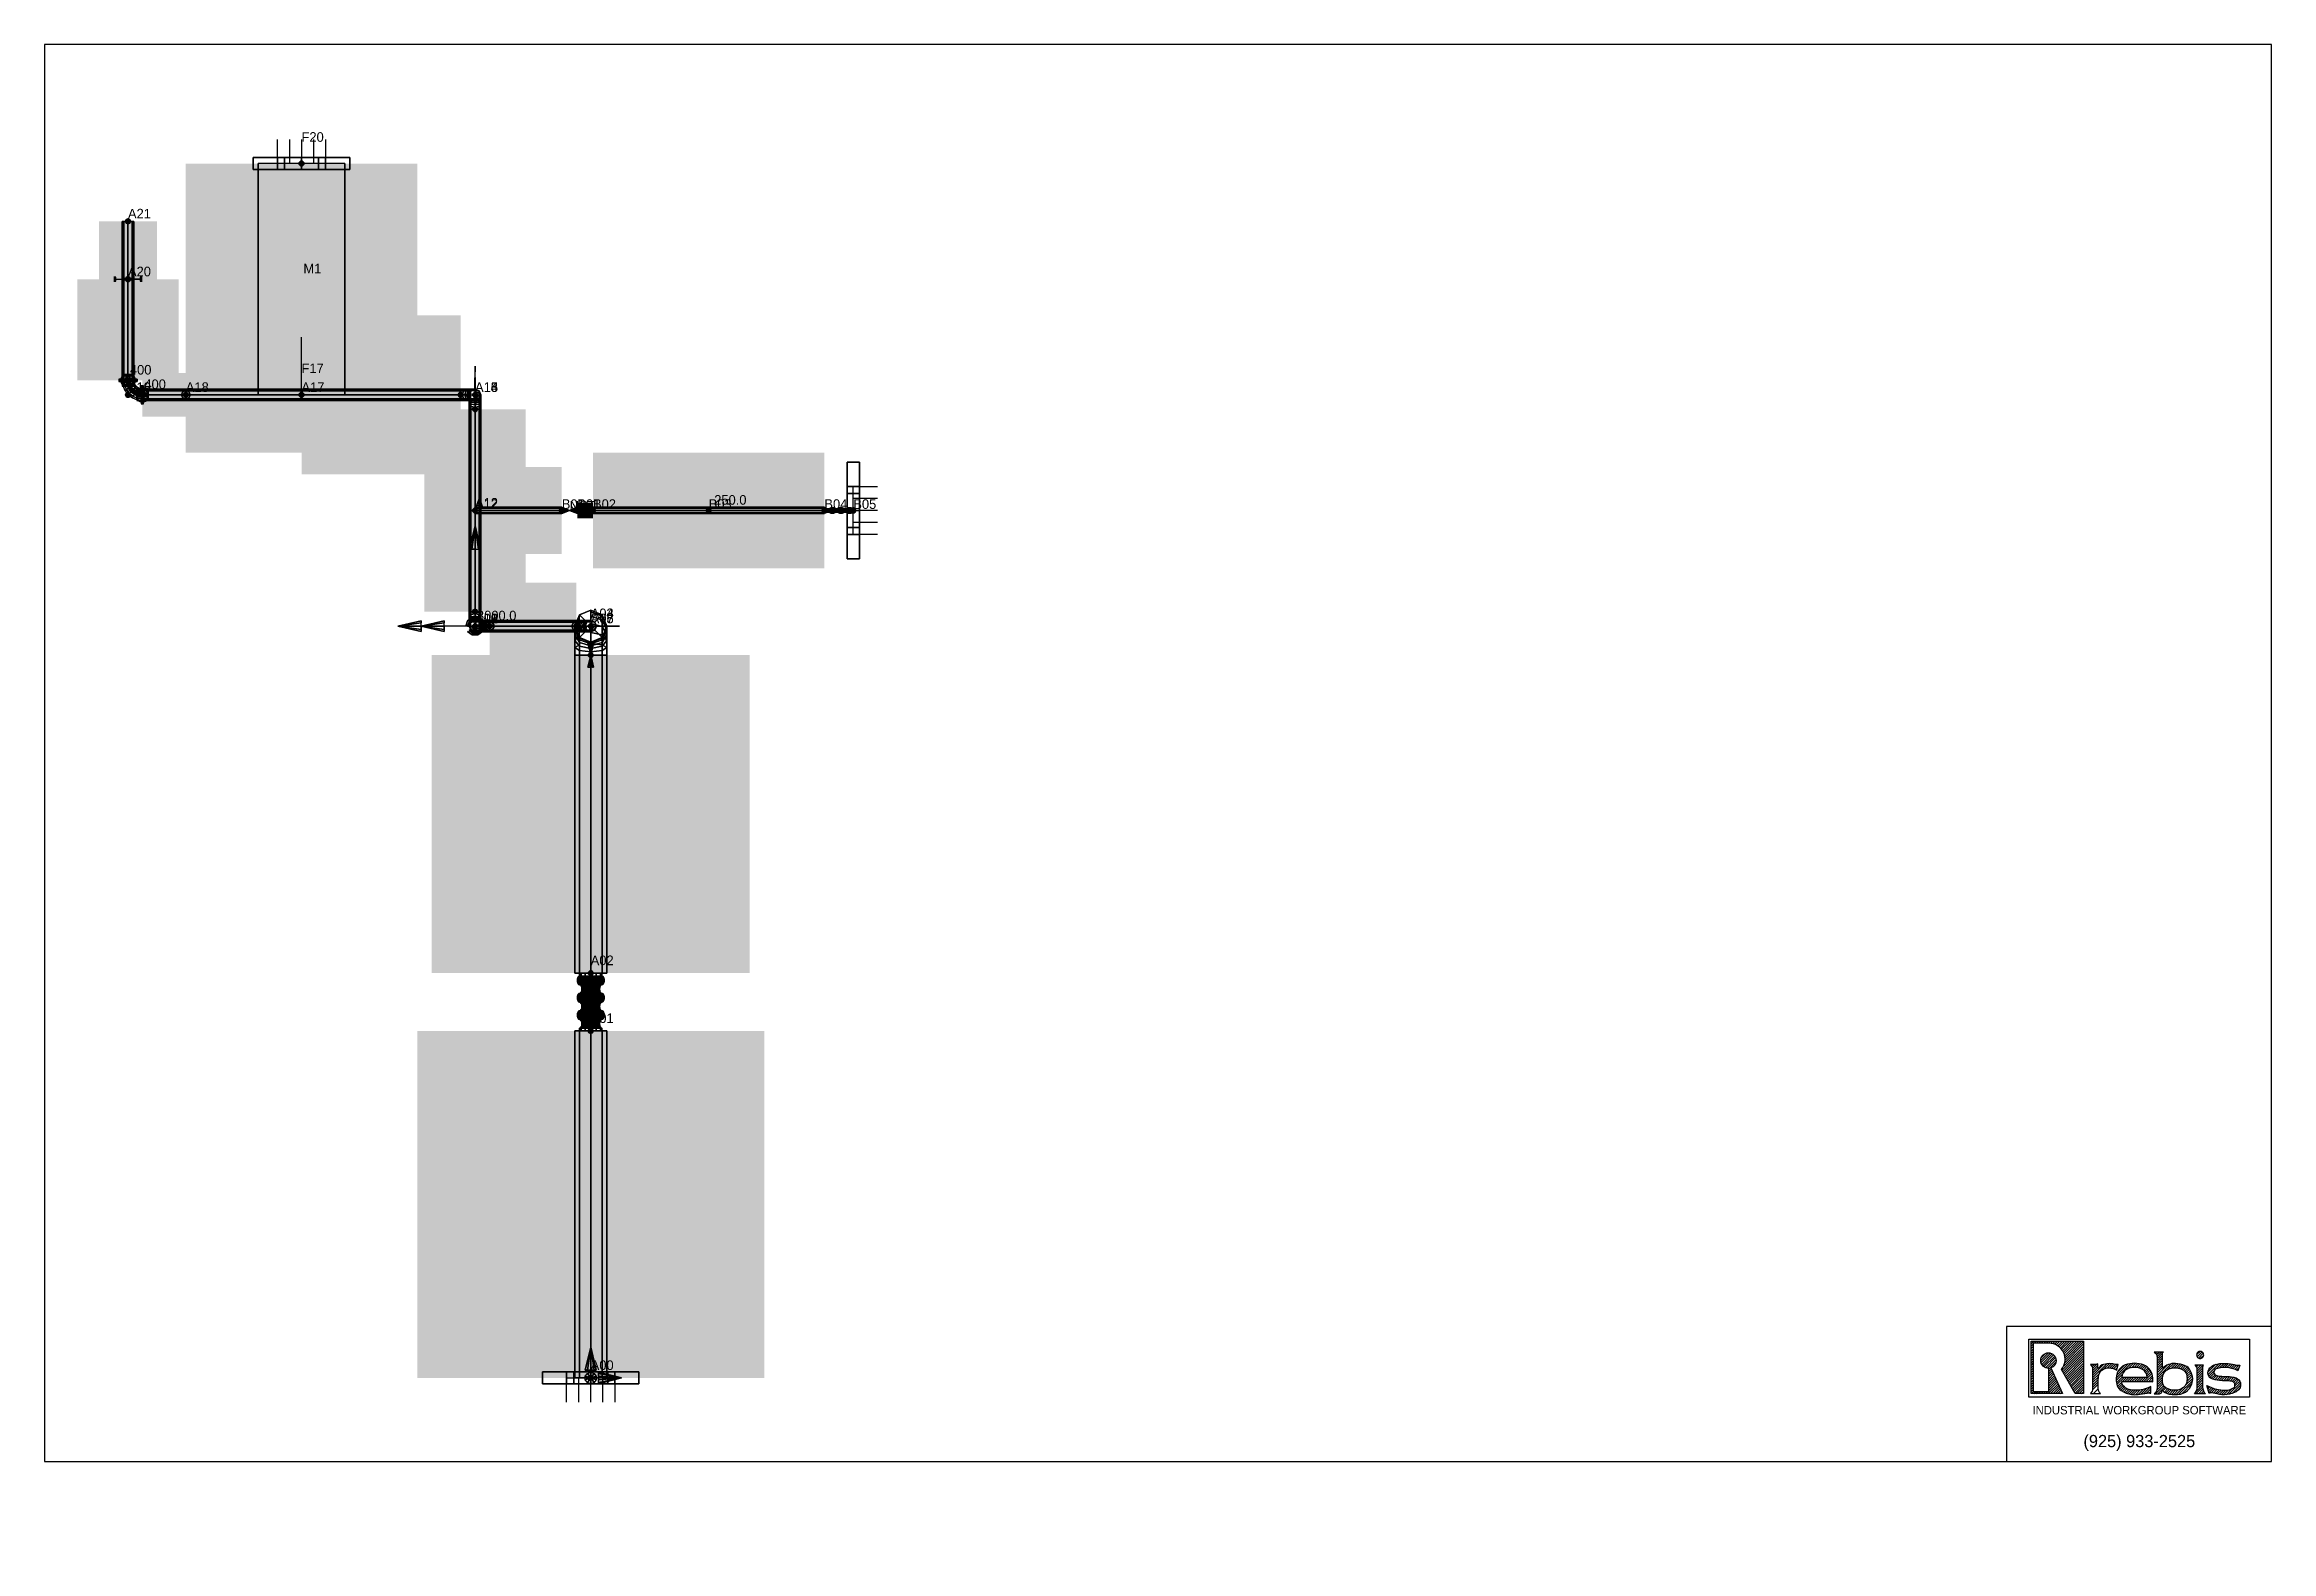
# Model space of a CAD drawing. Extents: x 7 to 469, y 84 to 397.
import ezdxf
from ezdxf.enums import TextEntityAlignment as Align

# ---------------------------------------------------------------- set-up
doc = ezdxf.new("R2010")
doc.units = 0
doc.layers.get('0').update_dxf_attribs({"linetype": 'CONTINUOUS'})
for name, color, linetype in [('3D-MODEL', 1, 'CONTINUOUS'), ('ANCHOR', 12, 'CONTINUOUS'), ('BEND', 5, 'CONTINUOUS'), ('BORDER', 7, 'CONTINUOUS'), ('BORDERTXT', 7, 'CONTINUOUS'), ('DISPL', 13, 'CONTINUOUS'), ('FLANGE', 11, 'CONTINUOUS'), ('FLATT', 11, 'CONTINUOUS'), ('FLXJNT', 4, 'CONTINUOUS'), ('FORCE', 4, 'CONTINUOUS'), ('FRAME', 1, 'CONTINUOUS'), ('FRCATT', 4, 'CONTINUOUS'), ('FRMATT', 1, 'CONTINUOUS'), ('POINT', 5, 'CONTINUOUS'), ('PTATT', 7, 'CONTINUOUS'), ('REDUCER', 13, 'CONTINUOUS'), ('RUN', 5, 'CONTINUOUS'), ('SUPPORT', 1, 'CONTINUOUS'), ('VALATT', 14, 'CONTINUOUS'), ('VALVE', 14, 'CONTINUOUS'), ('WEIGHT', 3, 'CONTINUOUS'), ('WTATT', 3, 'CONTINUOUS')]:
    doc.layers.add(name, color=color, linetype=linetype)

msp = doc.modelspace()

# ---------------------------------------------------------------- texts
at = {"layer": 'FLATT'}
for s, p in [('400', (24.399999, 328.200012, 96)), ('400', (27.399999, 325.200012, 96)), ('300', (96.400001, 277.200012, 60))]:
    msp.add_text(s, height=2, dxfattribs=at).set_placement(p)
at = {"layer": 'FRCATT'}
msp.add_text('1000.0', height=2, dxfattribs=at).set_placement((96.400001, 277.200012, 24))
at = {"layer": 'FRMATT'}
msp.add_text('M1', height=2, dxfattribs=at).set_placement((60.400001, 349.200012, 84))
at = {"layer": 'PTATT'}
for s, p in [('F20', (60, 376.5, 84)), ('A21', (24, 360.59375, 96)), ('A20', (24, 348.59375, 96)), ('F17', (60, 328.5, 84)), ('A19', (24, 324.59375, 96)), ('A18', (36, 324.59375, 96)), ('A17', (60, 324.59375, 96)), ('A13', (96, 324.59375, -12)), ('A16', (96, 324.59375, 96)), ('A14', (96, 324.59375, 36)), ('A15', (96, 324.59375, 66)), ('A12', (96, 300.59375, -12)), ('A12', (96, 300.328735, -12)), ('B01', (114, 300.328735, -12)), ('B01', (117.240005, 300.328735, -12)), ('B02', (120.480003, 300.328735, -12)), ('B03', (144.480011, 300.328735, -12)), ('B04', (168.480011, 300.328735, -12)), ('B05', (174.480011, 300.328735, -12)), ('A08', (96, 276.59375, 96)), ('A09', (96, 276.59375, 60)), ('A10', (96, 276.59375, 24)), ('A11', (96, 276.59375, -12)), ('A03', (120, 277.65625)), ('A04', (120, 277.65625, 36)), ('A05', (120, 276.59375, 48)), ('A06', (120, 276.59375, 84)), ('A07', (120, 276.59375, 96)), ('A02', (120, 205.65625)), ('A01', (120, 193.65625)), ('A00', (120, 121.65625))]:
    msp.add_text(s, height=2, dxfattribs=at).set_placement(p)
at = {"layer": 'VALATT'}
msp.add_text('NST', height=2, dxfattribs=at).set_placement((115.620002, 300, -12))
at = {"layer": 'WTATT'}
msp.add_text(' 250.0', height=2, dxfattribs=at).set_placement((144.880004, 301.200012, -12))

# ---------------------------------------------------------------- blocks, each defined once
blk = doc.blocks.new('*X23')
at = {"color": 0}
for p, q in [((6.939308, 1.742074), (6.977434, 1.780199)), ((6.939308, 1.777429), (6.942079, 1.780199)), ((6.939308, 1.706718), (6.96917, 1.73658)), ((6.939308, 1.671363), (6.96917, 1.701225)), ((6.939308, 1.636008), (6.96917, 1.66587)), ((6.984737, 1.752147), (7.01279, 1.780199)), ((7.020093, 1.752147), (7.048145, 1.780199)), ((7.055448, 1.752147), (7.0835, 1.780199)), ((7.090803, 1.752147), (7.118856, 1.780199)), ((7.126159, 1.752147), (7.154211, 1.780199)), ((7.161514, 1.752147), (7.189566, 1.780199)), ((7.196869, 1.752147), (7.224922, 1.780199)), ((7.230407, 1.750329), (7.260277, 1.780199)), ((7.260178, 1.744745), (7.295632, 1.780199)), ((7.287036, 1.736248), (7.330988, 1.780199)), ((7.311475, 1.725332), (7.366343, 1.780199)), ((7.333788, 1.712289), (7.401698, 1.780199)), ((7.354149, 1.697295), (7.437054, 1.780199)), ((7.37265, 1.68044), (7.472409, 1.780199)), ((7.389317, 1.661752), (7.507764, 1.780199)), ((7.396683, 1.35092), (7.715802, 1.670039)), ((7.404118, 1.641198), (7.54312, 1.780199)), ((7.416954, 1.618678), (7.578475, 1.780199)), ((7.420976, 1.410568), (7.715802, 1.705394)), ((7.42764, 1.594009), (7.61383, 1.780199)), ((7.435867, 1.566881), (7.649186, 1.780199)), ((7.437814, 1.462762), (7.715802, 1.74075)), ((7.441114, 1.536772), (7.684541, 1.780199)), ((7.442434, 1.502737), (7.715802, 1.776105)), ((6.939308, 1.600652), (6.96917, 1.630514)), ((6.939308, 1.565297), (6.96917, 1.595159)), ((6.939308, 1.529942), (6.96917, 1.559804)), ((6.939308, 1.494586), (6.96917, 1.524448)), ((6.939308, 1.459231), (6.96917, 1.489093)), ((6.939308, 1.423876), (6.96917, 1.453738)), ((6.939308, 1.38852), (6.96917, 1.418382)), ((6.939308, 1.353165), (6.96917, 1.383027)), ((6.939308, 1.31781), (6.96917, 1.347672)), ((7.080064, 1.493921), (7.19586, 1.609717)), ((7.084641, 1.463142), (7.22664, 1.605141)), ((7.08806, 1.537272), (7.152509, 1.601721)), ((7.095185, 1.438331), (7.25145, 1.594596)), ((7.110104, 1.417894), (7.271887, 1.579677)), ((7.128941, 1.401376), (7.288405, 1.56084)), ((7.15188, 1.38896), (7.300822, 1.537901)), ((7.179922, 1.381646), (7.308135, 1.50986)), ((7.20107, 1.367439), (7.306966, 1.473335)), ((7.20107, 1.332083), (7.239424, 1.370437)), ((7.20107, 1.296728), (7.250289, 1.345948)), ((7.20107, 1.261373), (7.261155, 1.321458)), ((7.409496, 1.328378), (7.715802, 1.634684)), ((7.422308, 1.305835), (7.715802, 1.599328)), ((7.435121, 1.283292), (7.715802, 1.563973)), ((7.447933, 1.260749), (7.715802, 1.528618)), ((7.460746, 1.238206), (7.715802, 1.493262)), ((7.473558, 1.215663), (7.715802, 1.457907)), ((7.48637, 1.19312), (7.715802, 1.422552)), ((7.499183, 1.170577), (7.715802, 1.387196)), ((7.511995, 1.148034), (7.715802, 1.351841)), ((7.826688, 1.427371), (7.837742, 1.438425)), ((7.840038, 1.405366), (7.873097, 1.438425)), ((7.848104, 1.378076), (7.910613, 1.440586)), ((7.849317, 1.237869), (8.05993, 1.448481)), ((7.849317, 1.273224), (8.015008, 1.438915)), ((7.849317, 1.343935), (7.925611, 1.420229)), ((7.849317, 1.308579), (7.926502, 1.385764)), ((8.017979, 1.371175), (8.098234, 1.45143)), ((8.068089, 1.38593), (8.132312, 1.450153)), ((8.103226, 1.385712), (8.163285, 1.445771)), ((8.133692, 1.380822), (8.191786, 1.438916)), ((8.161266, 1.373041), (8.224918, 1.436693)), ((8.186451, 1.362871), (8.216448, 1.392867)), ((8.19843, 1.233429), (8.415468, 1.450466)), ((8.204276, 1.27463), (8.371172, 1.441526)), ((8.222364, 1.328073), (8.316468, 1.422177)), ((8.373946, 1.373589), (8.454299, 1.453942)), ((8.424472, 1.388759), (8.489394, 1.453681)), ((8.463983, 1.392915), (8.521657, 1.45059)), ((8.49785, 1.391427), (8.551633, 1.44521)), ((8.527919, 1.386141), (8.579674, 1.437896)), ((8.555082, 1.377948), (8.606024, 1.42889)), ((8.579837, 1.367348), (8.630254, 1.417765)), ((8.602203, 1.354359), (8.65206, 1.404215)), ((8.621106, 1.337906), (8.671645, 1.388445)), ((8.636504, 1.317949), (8.689096, 1.370541)), ((8.648105, 1.294195), (8.704403, 1.350493)), ((8.65494, 1.265674), (8.717458, 1.328192)), ((8.762606, 1.620828), (8.762765, 1.620987)), ((8.781342, 1.604208), (8.79812, 1.620987)), ((8.795494, 1.583005), (8.833476, 1.620987)), ((8.804222, 1.556378), (8.868831, 1.620987)), ((8.80572, 1.522521), (8.887464, 1.604264)), ((8.80572, 1.487165), (8.887464, 1.568909)), ((8.80572, 1.45181), (8.887464, 1.533554)), ((8.80572, 1.416455), (8.887464, 1.498198)), ((8.80572, 1.381099), (8.887464, 1.462843)), ((8.80572, 1.239678), (9.012699, 1.446657)), ((8.80572, 1.275033), (8.960231, 1.429543)), ((8.80572, 1.345744), (8.887464, 1.427488)), ((8.80572, 1.310389), (8.887464, 1.392132)), ((8.961602, 1.360204), (9.053138, 1.45174)), ((9.019286, 1.382533), (9.087707, 1.450954)), ((9.058871, 1.386763), (9.119343, 1.447235)), ((9.093711, 1.386247), (9.148994, 1.44153)), ((9.124517, 1.381698), (9.17693, 1.43411)), ((9.15252, 1.374346), (9.203342, 1.425168)), ((9.178011, 1.364481), (9.228333, 1.414803)), ((9.199664, 1.350779), (9.250504, 1.401618)), ((9.217557, 1.333316), (9.269577, 1.385336)), ((9.231718, 1.312122), (9.285676, 1.36608)), ((9.241618, 1.286667), (9.298751, 1.3438)), ((9.375929, 1.420978), (9.385202, 1.430251)), ((9.39101, 1.400703), (9.420558, 1.430251)), ((9.391035, 1.577505), (9.444524, 1.630994)), ((9.399019, 1.550134), (9.471563, 1.622678)), ((9.399237, 1.373575), (9.455913, 1.430251)), ((9.399726, 1.338709), (9.487871, 1.426854)), ((9.399726, 1.303353), (9.479886, 1.383514)), ((9.399726, 1.267998), (9.479886, 1.348158)), ((9.416876, 1.532635), (9.488741, 1.604501)), ((9.444989, 1.525393), (9.495652, 1.576056)), ((9.55846, 1.320666), (9.676773, 1.438979)), ((9.562027, 1.288878), (9.721463, 1.448314)), ((9.572553, 1.264048), (9.649955, 1.34145)), ((9.576181, 1.373743), (9.610154, 1.407715)), ((9.681054, 1.37255), (9.760353, 1.451849)), ((9.728403, 1.384543), (9.796911, 1.453051)), ((9.769463, 1.390247), (9.831553, 1.452338)), ((9.806438, 1.391868), (9.864548, 1.449978)), ((9.840385, 1.390459), (9.896097, 1.446171)), ((9.871923, 1.386642), (9.926353, 1.441072)), ((9.901453, 1.380817), (9.955439, 1.434802)), ((9.92925, 1.373258), (9.983538, 1.427546)), ((9.955509, 1.364162), (10.016706, 1.425359)), ((9.980373, 1.353671), (10.02025, 1.393547)), ((6.939308, 1.282454), (6.96917, 1.312316)), ((6.939308, 1.247099), (6.96917, 1.276961)), ((6.939308, 1.211744), (6.96917, 1.241606)), ((6.939308, 1.176388), (6.96917, 1.20625)), ((6.939308, 1.141033), (6.96917, 1.170895)), ((6.939308, 1.105678), (6.96917, 1.13554)), ((6.939308, 1.070322), (6.96917, 1.100184)), ((6.939308, 1.034967), (6.96917, 1.064829)), ((6.94488, 1.005183), (6.975657, 1.03596)), ((6.980235, 1.005183), (7.011013, 1.03596)), ((7.01559, 1.005183), (7.046368, 1.03596)), ((7.050946, 1.005183), (7.081723, 1.03596)), ((7.086301, 1.005183), (7.117079, 1.03596)), ((7.121656, 1.005183), (7.152434, 1.03596)), ((7.157012, 1.005183), (7.187789, 1.03596)), ((7.192367, 1.005183), (7.337214, 1.150029)), ((7.20107, 1.226017), (7.27202, 1.296968)), ((7.20107, 1.190662), (7.282886, 1.272478)), ((7.20107, 1.155307), (7.293752, 1.247989)), ((7.20107, 1.119951), (7.304617, 1.223499)), ((7.20107, 1.084596), (7.315483, 1.199009)), ((7.20107, 1.049241), (7.326348, 1.174519)), ((7.227722, 1.005183), (7.348079, 1.12554)), ((7.263078, 1.005183), (7.358945, 1.10105)), ((7.298433, 1.005183), (7.36981, 1.07656)), ((7.333788, 1.005183), (7.380676, 1.05207)), ((7.369144, 1.005183), (7.391542, 1.027581)), ((7.524808, 1.125491), (7.715802, 1.316486)), ((7.53762, 1.102949), (7.715802, 1.28113)), ((7.550433, 1.080406), (7.715802, 1.245775)), ((7.563245, 1.057863), (7.715802, 1.21042)), ((7.576058, 1.03532), (7.715802, 1.175064)), ((7.58887, 1.012777), (7.715802, 1.139709)), ((7.616631, 1.005183), (7.715802, 1.104354)), ((7.651987, 1.005183), (7.715802, 1.068998)), ((7.687342, 1.005183), (7.715802, 1.033643)), ((7.846797, 1.058572), (7.933786, 1.145561)), ((7.849317, 1.202513), (7.952175, 1.305371)), ((7.849317, 1.167158), (7.93742, 1.255261)), ((7.849317, 1.131803), (7.933786, 1.216271)), ((7.849317, 1.096447), (7.933786, 1.180916)), ((7.864119, 1.005183), (7.933982, 1.075046)), ((8.198483, 1.198126), (8.289263, 1.288906)), ((8.202442, 1.166729), (8.286127, 1.250414)), ((8.209349, 1.138281), (8.321482, 1.250414)), ((8.218778, 1.112355), (8.282766, 1.176343)), ((8.231559, 1.08978), (8.289021, 1.147242)), ((8.247578, 1.070444), (8.301224, 1.124091)), ((8.266676, 1.054187), (8.318015, 1.105526)), ((8.288451, 1.040607), (8.337582, 1.089738)), ((8.291442, 1.185019), (8.356838, 1.250414)), ((8.311547, 1.028347), (8.358717, 1.075517)), ((8.326798, 1.185019), (8.392193, 1.250414)), ((8.335947, 1.017392), (8.384413, 1.065858)), ((8.361754, 1.007844), (8.414456, 1.060545)), ((8.362153, 1.185019), (8.427548, 1.250414)), ((8.38911, 0.999844), (8.446124, 1.056859)), ((8.397508, 1.185019), (8.462904, 1.250414)), ((8.418208, 0.993587), (8.479562, 1.054941)), ((8.432864, 1.185019), (8.498259, 1.250414)), ((8.44947, 0.989494), (8.515258, 1.055281)), ((8.468219, 1.185019), (8.533614, 1.250414)), ((8.483915, 0.988583), (8.55406, 1.058728)), ((8.503575, 1.185019), (8.56897, 1.250414)), ((8.522788, 0.9921), (8.597072, 1.066385)), ((8.53893, 1.185019), (8.604325, 1.250414)), ((8.564529, 0.998486), (8.646463, 1.080421)), ((8.574285, 1.185019), (8.63968, 1.250414)), ((8.606376, 1.004978), (8.707991, 1.106593)), ((8.609641, 1.185019), (8.728025, 1.303404)), ((8.644996, 1.185019), (8.735675, 1.275698)), ((8.648329, 1.011576), (8.710353, 1.073599)), ((8.680351, 1.185019), (8.739605, 1.244273)), ((8.686606, 1.014497), (8.710353, 1.038244)), ((8.715707, 1.185019), (8.739849, 1.209162)), ((8.780633, 1.002458), (8.90287, 1.124695)), ((8.800986, 1.058166), (8.892042, 1.149223)), ((8.80572, 1.204322), (8.902676, 1.301278)), ((8.80572, 1.168967), (8.886082, 1.249329)), ((8.80572, 1.133612), (8.882672, 1.210563)), ((8.80572, 1.098256), (8.885355, 1.177891)), ((8.815988, 1.002458), (8.918022, 1.104492)), ((8.854132, 1.005247), (8.871691, 1.022805)), ((8.892691, 1.043806), (8.937085, 1.0882)), ((8.912738, 1.028498), (8.960207, 1.075966)), ((8.935131, 1.015535), (8.986092, 1.066496)), ((8.96013, 1.005178), (9.014269, 1.059317)), ((8.988208, 0.997902), (9.045213, 1.054906)), ((9.018819, 0.993157), (9.07974, 1.054078)), ((9.051609, 0.990592), (9.119598, 1.05858)), ((9.08707, 0.990698), (9.180832, 1.08446)), ((9.125991, 0.994263), (9.332498, 1.20077)), ((9.170316, 1.003232), (9.32429, 1.157207)), ((9.226066, 1.129693), (9.332515, 1.236142)), ((9.239558, 1.03712), (9.290403, 1.087964)), ((9.245363, 1.184346), (9.327469, 1.266451)), ((9.246743, 1.256436), (9.310267, 1.31996)), ((9.24838, 1.222718), (9.319923, 1.294261)), ((9.381673, 1.002458), (9.479886, 1.100671)), ((9.387146, 1.043286), (9.479886, 1.136026)), ((9.399383, 1.090878), (9.479886, 1.171382)), ((9.399726, 1.232643), (9.479886, 1.312803)), ((9.399726, 1.197287), (9.479886, 1.277448)), ((9.399726, 1.161932), (9.479886, 1.242092)), ((9.399726, 1.126576), (9.479886, 1.206737)), ((9.417029, 1.002458), (9.483578, 1.069007)), ((9.452384, 1.002458), (9.492702, 1.042776)), ((9.487739, 1.002458), (9.505788, 1.020507)), ((9.550089, 1.100163), (9.563939, 1.114013)), ((9.558069, 1.072788), (9.588189, 1.102908)), ((9.566049, 1.045413), (9.613358, 1.092721)), ((9.574029, 1.018037), (9.6395, 1.083508)), ((9.587942, 1.244082), (9.6496, 1.30574)), ((9.607628, 1.016281), (9.666682, 1.075334)), ((9.607717, 1.228502), (9.663594, 1.284379)), ((9.632314, 1.217743), (9.686527, 1.271956)), ((9.639769, 1.013066), (9.694987, 1.068284)), ((9.660439, 1.210513), (9.716856, 1.26693)), ((9.66952, 1.007462), (9.724519, 1.062461)), ((9.689854, 1.204572), (9.748407, 1.263125)), ((9.697719, 1.000305), (9.755409, 1.057995)), ((9.720702, 1.200065), (9.781182, 1.260545)), ((9.726706, 0.993937), (9.787825, 1.055056)), ((9.753174, 1.197182), (9.815323, 1.259331)), ((9.757758, 0.989634), (9.821991, 1.053867)), ((9.787289, 1.195941), (9.850706, 1.259359)), ((9.791295, 0.987816), (9.860801, 1.057321)), ((9.821444, 1.194741), (9.884138, 1.257435)), ((9.827983, 0.989148), (9.915084, 1.076249)), ((9.855285, 1.193227), (9.915157, 1.253099)), ((9.868983, 0.994793), (10.040395, 1.166205)), ((9.888768, 1.191355), (9.944161, 1.246747)), ((9.916703, 1.007157), (10.043777, 1.134232)), ((9.91826, 1.185491), (9.971421, 1.238652)), ((9.941214, 1.17309), (9.995697, 1.227573)), ((9.955602, 1.152123), (10.015211, 1.211731)), ((9.958759, 1.119924), (10.030296, 1.191461)), ((9.978378, 1.033477), (10.032069, 1.087168))]:
    blk.add_line(p, q, dxfattribs=at)
blk = doc.blocks.new('DBORD')
at = {"layer": 'BORDER'}
for p, q in [((33, 21), (0, 21)), ((0, 21), (0, 0)), ((33, 0), (33, 21)), ((33, 2), (29.071429, 2)), ((29.071429, 2), (29.071429, 0)), ((0, 0), (33, 0))]:
    blk.add_line(p, q, dxfattribs=at)
at = {"layer": 'BORDER', "color": 2}
blk.add_lwpolyline([(32.673568, 0.953412), (29.403813, 0.953412), (29.403813, 1.811722), (32.673568, 1.811722)], close=True, dxfattribs=at)
for points in [[(29.901479, 1.005183), (29.439308, 1.005183), (29.439308, 1.780199), (30.215802, 1.780199), (30.215802, 1.005183), (30.093186, 1.005183), (29.890914, 1.361072, 0.625792), (29.700816, 1.752147), (29.46917, 1.752147), (29.46917, 1.03596), (29.70107, 1.03596), (29.70107, 1.380891, -0.430956), (29.580057, 1.495215, -1), (29.809076, 1.495215, -0.319544), (29.732066, 1.38702)], [(31.210353, 1.10781, -0.125712), (30.982776, 1.054862, -0.042079), (30.889552, 1.064746, -0.119492), (30.841527, 1.086631, -0.004554), (30.82034, 1.103574, -0.230351), (30.78256, 1.185019), (31.218527, 1.185019, -0.104231), (31.239849, 1.180526), (31.239849, 1.23418, 0.311025), (31.105662, 1.429029, 0.184365), (30.832346, 1.429029, 0.215012), (30.715109, 1.311131, 0.181459), (30.715109, 1.121224, 0.16298), (30.773021, 1.04992, 0.104074), (30.927689, 0.99203, 0.075515), (31.022326, 0.99203, 0.001703), (31.158631, 1.01321, -0.104043), (31.210353, 1.010632)], [(31.398075, 1.620987), (31.262373, 1.620987, -0.248738), (31.30572, 1.539243), (31.30572, 1.090065, -0.23507), (31.262124, 1.002458), (31.34069, 1.002458, 0.358232), (31.37384, 1.029706), (31.37384, 1.054229), (31.378208, 1.057714, 0.155153), (31.484484, 0.998637, 0.100081), (31.651687, 0.998637, 0.367502), (31.833221, 1.22922, 0.103451), (31.797622, 1.345876, 0.185145), (31.719139, 1.418872, 0.085882), (31.577981, 1.451617, 0.21048), (31.387464, 1.379738), (31.387464, 1.607363, -0.343482)], [(31.569321, 1.387339, -0.093134), (31.66837, 1.368728, -0.259415), (31.743587, 1.277906, -0.092287), (31.743587, 1.173683, -0.120341), (31.719756, 1.120828, -0.193076), (31.609536, 1.056805, -0.142578), (31.454632, 1.078394, -0.215684), (31.392075, 1.149117, -0.198402), (31.40697, 1.309917, -0.142447), (31.44644, 1.350861, 0.026705), (31.471761, 1.367239, -0.110202), (31.499316, 1.37915, -0.036038)], [(31.858204, 1.002458, 0.202932), (31.899726, 1.100551), (31.899726, 1.364856, 0.253438), (31.864303, 1.430251), (31.989644, 1.430251, 0.127076), (31.979886, 1.392478), (31.979886, 1.100551, 0.202932), (32.021409, 1.002458)], [(31.995694, 1.578187, 0.097666), (31.991704, 1.598423, 0.098146), (31.980367, 1.615536, 0.098832), (31.963366, 1.626994, 0.099322), (31.943363, 1.631007, 0.099322), (31.923359, 1.626994, 0.098832), (31.906358, 1.615536, 0.098146), (31.895022, 1.598423, 0.097666), (31.891031, 1.578187, 0.097666), (31.895022, 1.55795, 0.098146), (31.906358, 1.540838, 0.098832), (31.923359, 1.52938, 0.099322), (31.943363, 1.525367, 0.099322), (31.963366, 1.52938, 0.098832), (31.980367, 1.540838, 0.098146), (31.991704, 1.55795, 0.097666)]]:
    blk.add_lwpolyline(points, format="xyb", close=True, dxfattribs=at)
for points in [[(30.31662, 1.005183), (30.466483, 1.005183, -0.205258), (30.433786, 1.081477), (30.433786, 1.223166, 0.008437), (30.437242, 1.253525, -0.402584), (30.592374, 1.386558, -0.11855), (30.707345, 1.351922), (30.726245, 1.436937, -0.120179), (30.693171, 1.438511, 0.144379), (30.513627, 1.438511, 0.180901), (30.433786, 1.37848), (30.425611, 1.386654), (30.425611, 1.4466, -0.126933), (30.393931, 1.438425), (30.31662, 1.438425, -0.205258), (30.349317, 1.362131), (30.349317, 1.081477, -0.205258), (30.31662, 1.005183), (30.466483, 1.005183)], [(30.78256, 1.250414), (31.155857, 1.250414, 0.272722), (31.090125, 1.361961, 0.258438), (30.850002, 1.361961, 0.266656), (30.78256, 1.250414, -0.250381)], [(32.531268, 1.427846), (32.5037, 1.342026, 0.200698), (32.183918, 1.37352, 0.787639), (32.19022, 1.271166, 0.04774), (32.338296, 1.259356, -0.087881), (32.475345, 1.23731, -0.256295), (32.540719, 1.164875, -0.336114), (32.484009, 1.036539, -0.196578), (32.191795, 1.001896, 0.042488), (32.116181, 1.016068, 0.181758), (32.077587, 1.005832), (32.042931, 1.124721, 0.122342), (32.323331, 1.05386, 0.172117), (32.44699, 1.097164, 0.130804), (32.455654, 1.108974, 0.228665), (32.451716, 1.160151, 0.176728), (32.423361, 1.183771, 0.071856), (32.384767, 1.191645, 0.00793), (32.272134, 1.196369, -0.062713), (32.132722, 1.217627, -0.555392), (32.084676, 1.384543, -0.117025), (32.150838, 1.430208, -0.065621), (32.228026, 1.449105, -0.09545), (32.479283, 1.428634, 0.128944), (32.531268, 1.427846, -0.40199)]]:
    blk.add_lwpolyline(points, format="xyb", dxfattribs=at)
blk.add_blockref('*X23', (22.5, 0), dxfattribs=at)
at = {"flags": 9}
blk.add_attdef('SCL', (29.291812, 2.326827), '', height=0.2, dxfattribs=at)
at = {"layer": 'BORDERTXT', "color": 2}
for s, height, p in [('INDUSTRIAL WORKGROUP SOFTWARE', 0.125, (31.041873, 0.696869)), ('(925) 933-2525', 0.181125, (31.041873, 0.211115))]:
    blk.add_text(s, height=height, dxfattribs=at).set_placement(p, align=Align.CENTER)
blk = doc.blocks.new('RUN')
at = {"const_width": 1}
blk.add_lwpolyline([(0, 0), (1, 0)], dxfattribs=at)
at = {"flags": 9}
for tag, p in [('SCH', (0.349303, 0.165755)), ('MAT', (0.349303, 0.182422)), ('NOM', (0.349303, 0.149088))]:
    blk.add_attdef(tag, p, '', height=0.01, dxfattribs=at)
blk = doc.blocks.new('3DRUN')
at = {"color": 0, "linetype": 'CONTINUOUS'}
for points in [[(1, 0.353553, -0.353553), (1, 0.5), (0, 0.5), (0, 0.353553, -0.353553)], [(1, 0.5), (1, 0.353553, 0.353553), (0, 0.353553, 0.353553), (0, 0.5)], [(1, 0, -0.5), (1, 0.353553, -0.353553), (0, 0.353553, -0.353553), (0, 0, -0.5)], [(1, 0.353553, 0.353553), (1, 0, 0.5), (0, 0, 0.5), (0, 0.353553, 0.353553)], [(1, -0.353553, -0.353553), (1, 0, -0.5), (0, 0, -0.5), (0, -0.353553, -0.353553)], [(1, 0, 0.5), (1, -0.353553, 0.353553), (0, -0.353553, 0.353553), (0, 0, 0.5)], [(1, -0.353553, 0.353553), (1, -0.5), (0, -0.5), (0, -0.353553, 0.353553)], [(1, -0.5), (1, -0.353553, -0.353553), (0, -0.353553, -0.353553), (0, -0.5)]]:
    blk.add_3dface(points, dxfattribs=at)
blk = doc.blocks.new('FLXJNT')
at = {"color": 0, "linetype": 'BYBLOCK'}
for p, q in [((0, 0.5), (0, -0.5)), ((1, -0.5), (1, 0.5)), ((0, 0.35), (0.05, 0.35)), ((0.95, 0.35), (1, 0.35)), ((0, -0.35), (0.05, -0.35)), ((0.95, -0.35), (1, -0.35))]:
    blk.add_line(p, q, dxfattribs=at)
for centre, start, end in [((0.275, 0.35), 0, 180), ((0.575, 0.35), 0, 180), ((0.875, 0.35), 0, 180), ((0.125, 0.35), 180, 0), ((0.425, 0.35), 180, 0), ((0.725, 0.35), 180, 0), ((0.125, -0.35), 0, 180), ((0.275, -0.35), 180, 0), ((0.425, -0.35), 0, 180), ((0.575, -0.35), 180, 0), ((0.725, -0.35), 0, 180), ((0.875, -0.35), 180, 0)]:
    blk.add_arc(centre, 0.075, start, end, dxfattribs=at)
blk = doc.blocks.new('3DFLXJNT')
at = {"color": 0, "linetype": 'BYBLOCK'}
blk.add_lwpolyline([(1, 0.5), (1, 0.35), (0.95, 0.35, 1), (0.8, 0.35, -1), (0.65, 0.35, 1), (0.5, 0.35, -1), (0.35, 0.35, 1), (0.2, 0.35, -1), (0.05, 0.35), (0, 0.35), (0, 0.5)], format="xyb", dxfattribs=at)
at = {"color": 0, "linetype": 'BYBLOCK', "extrusion": (1, 0, 0)}
blk.add_circle((0, 0), 0.5, dxfattribs=at)
at = {"color": 0, "linetype": 'BYBLOCK', "extrusion": (-1, 0, 0)}
blk.add_circle((0, 0, -1), 0.5, dxfattribs=at)
at = {"color": 0, "linetype": 'BYBLOCK'}
mesh = blk.add_polymesh((9, 5), dxfattribs=at)
for k, corner in enumerate([(0.060048, 0.3125), (0.052556, 0.330589), (0.05, 0.35), (0, 0.35), (0, 0.5), (0.060048, 0.270633, -0.15625), (0.052556, 0.286298, -0.165294), (0.05, 0.303109, -0.175), (0, 0.303109, -0.175), (0, 0.433013, -0.25), (0.060048, 0.15625, -0.270633), (0.052556, 0.165294, -0.286298), (0.05, 0.175, -0.303109), (0, 0.175, -0.303109), (0, 0.25, -0.433013), (0.060048, 0, -0.3125), (0.052556, 0, -0.330589), (0.05, 0, -0.35), (0, 0, -0.35), (0, 0, -0.5), (0.060048, -0.15625, -0.270633), (0.052556, -0.165294, -0.286298), (0.05, -0.175, -0.303109), (0, -0.175, -0.303109), (0, -0.25, -0.433013), (0.060048, -0.270633, -0.15625), (0.052556, -0.286298, -0.165294), (0.05, -0.303109, -0.175), (0, -0.303109, -0.175), (0, -0.433013, -0.25), (0.060048, -0.3125), (0.052556, -0.330589), (0.05, -0.35), (0, -0.35), (0, -0.5), (0.060048, -0.270633, 0.15625), (0.052556, -0.286298, 0.165294), (0.05, -0.303109, 0.175), (0, -0.303109, 0.175), (0, -0.433013, 0.25), (0.060048, -0.15625, 0.270633), (0.052556, -0.165294, 0.286298), (0.05, -0.175, 0.303109), (0, -0.175, 0.303109), (0, -0.25, 0.433013)]):
    mesh.set_mesh_vertex(divmod(k, 5), corner)
mesh = blk.add_polymesh((4, 5), dxfattribs=at)
for k, corner in enumerate([(0.060048, -0.15625, 0.270633), (0.052556, -0.165294, 0.286298), (0.05, -0.175, 0.303109), (0, -0.175, 0.303109), (0, -0.25, 0.433013), (0.060048, 0, 0.3125), (0.052556, 0, 0.330589), (0.05, 0, 0.35), (0, 0, 0.35), (0, 0, 0.5), (0.060048, 0.15625, 0.270633), (0.052556, 0.165294, 0.286298), (0.05, 0.175, 0.303109), (0, 0.175, 0.303109), (0, 0.25, 0.433013), (0.060048, 0.270633, 0.15625), (0.052556, 0.286298, 0.165294), (0.05, 0.303109, 0.175), (0, 0.303109, 0.175), (0, 0.433013, 0.25)]):
    mesh.set_mesh_vertex(divmod(k, 5), corner)
mesh = blk.add_polymesh((9, 9), dxfattribs=at)
for k, corner in enumerate([(0.275, 0.425), (0.255589, 0.422444), (0.2375, 0.414952), (0.221967, 0.403033), (0.210048, 0.3875), (0.202556, 0.369411), (0.2, 0.35), (0.197444, 0.330589), (0.189952, 0.3125), (0.275, 0.368061, -0.2125), (0.255589, 0.365848, -0.211222), (0.2375, 0.359359, -0.207476), (0.221967, 0.349037, -0.201517), (0.210048, 0.335585, -0.19375), (0.202556, 0.31992, -0.184706), (0.2, 0.303109, -0.175), (0.197444, 0.286298, -0.165294), (0.189952, 0.270633, -0.15625), (0.275, 0.2125, -0.368061), (0.255589, 0.211222, -0.365848), (0.2375, 0.207476, -0.359359), (0.221967, 0.201517, -0.349037), (0.210048, 0.19375, -0.335585), (0.202556, 0.184706, -0.31992), (0.2, 0.175, -0.303109), (0.197444, 0.165294, -0.286298), (0.189952, 0.15625, -0.270633), (0.275, 0, -0.425), (0.255589, 0, -0.422444), (0.2375, 0, -0.414952), (0.221967, 0, -0.403033), (0.210048, 0, -0.3875), (0.202556, 0, -0.369411), (0.2, 0, -0.35), (0.197444, 0, -0.330589), (0.189952, 0, -0.3125), (0.275, -0.2125, -0.368061), (0.255589, -0.211222, -0.365848), (0.2375, -0.207476, -0.359359), (0.221967, -0.201517, -0.349037), (0.210048, -0.19375, -0.335585), (0.202556, -0.184706, -0.31992), (0.2, -0.175, -0.303109), (0.197444, -0.165294, -0.286298), (0.189952, -0.15625, -0.270633), (0.275, -0.368061, -0.2125), (0.255589, -0.365848, -0.211222), (0.2375, -0.359359, -0.207476), (0.221967, -0.349037, -0.201517), (0.210048, -0.335585, -0.19375), (0.202556, -0.31992, -0.184706), (0.2, -0.303109, -0.175), (0.197444, -0.286298, -0.165294), (0.189952, -0.270633, -0.15625), (0.275, -0.425), (0.255589, -0.422444), (0.2375, -0.414952), (0.221967, -0.403033), (0.210048, -0.3875), (0.202556, -0.369411), (0.2, -0.35), (0.197444, -0.330589), (0.189952, -0.3125), (0.275, -0.368061, 0.2125), (0.255589, -0.365848, 0.211222), (0.2375, -0.359359, 0.207476), (0.221967, -0.349037, 0.201517), (0.210048, -0.335585, 0.19375), (0.202556, -0.31992, 0.184706), (0.2, -0.303109, 0.175), (0.197444, -0.286298, 0.165294), (0.189952, -0.270633, 0.15625), (0.275, -0.2125, 0.368061), (0.255589, -0.211222, 0.365848), (0.2375, -0.207476, 0.359359), (0.221967, -0.201517, 0.349037), (0.210048, -0.19375, 0.335585), (0.202556, -0.184706, 0.31992), (0.2, -0.175, 0.303109), (0.197444, -0.165294, 0.286298), (0.189952, -0.15625, 0.270633)]):
    mesh.set_mesh_vertex(divmod(k, 9), corner)
mesh = blk.add_polymesh((9, 9), dxfattribs=at)
for k, corner in enumerate([(0.360048, 0.3125), (0.352556, 0.330589), (0.35, 0.35), (0.347444, 0.369411), (0.339952, 0.3875), (0.328033, 0.403033), (0.3125, 0.414952), (0.294411, 0.422444), (0.275, 0.425), (0.360048, 0.270633, -0.15625), (0.352556, 0.286298, -0.165294), (0.35, 0.303109, -0.175), (0.347444, 0.31992, -0.184706), (0.339952, 0.335585, -0.19375), (0.328033, 0.349037, -0.201517), (0.3125, 0.359359, -0.207476), (0.294411, 0.365848, -0.211222), (0.275, 0.368061, -0.2125), (0.360048, 0.15625, -0.270633), (0.352556, 0.165294, -0.286298), (0.35, 0.175, -0.303109), (0.347444, 0.184706, -0.31992), (0.339952, 0.19375, -0.335585), (0.328033, 0.201517, -0.349037), (0.3125, 0.207476, -0.359359), (0.294411, 0.211222, -0.365848), (0.275, 0.2125, -0.368061), (0.360048, 0, -0.3125), (0.352556, 0, -0.330589), (0.35, 0, -0.35), (0.347444, 0, -0.369411), (0.339952, 0, -0.3875), (0.328033, 0, -0.403033), (0.3125, 0, -0.414952), (0.294411, 0, -0.422444), (0.275, 0, -0.425), (0.360048, -0.15625, -0.270633), (0.352556, -0.165294, -0.286298), (0.35, -0.175, -0.303109), (0.347444, -0.184706, -0.31992), (0.339952, -0.19375, -0.335585), (0.328033, -0.201517, -0.349037), (0.3125, -0.207476, -0.359359), (0.294411, -0.211222, -0.365848), (0.275, -0.2125, -0.368061), (0.360048, -0.270633, -0.15625), (0.352556, -0.286298, -0.165294), (0.35, -0.303109, -0.175), (0.347444, -0.31992, -0.184706), (0.339952, -0.335585, -0.19375), (0.328033, -0.349037, -0.201517), (0.3125, -0.359359, -0.207476), (0.294411, -0.365848, -0.211222), (0.275, -0.368061, -0.2125), (0.360048, -0.3125), (0.352556, -0.330589), (0.35, -0.35), (0.347444, -0.369411), (0.339952, -0.3875), (0.328033, -0.403033), (0.3125, -0.414952), (0.294411, -0.422444), (0.275, -0.425), (0.360048, -0.270633, 0.15625), (0.352556, -0.286298, 0.165294), (0.35, -0.303109, 0.175), (0.347444, -0.31992, 0.184706), (0.339952, -0.335585, 0.19375), (0.328033, -0.349037, 0.201517), (0.3125, -0.359359, 0.207476), (0.294411, -0.365848, 0.211222), (0.275, -0.368061, 0.2125), (0.360048, -0.15625, 0.270633), (0.352556, -0.165294, 0.286298), (0.35, -0.175, 0.303109), (0.347444, -0.184706, 0.31992), (0.339952, -0.19375, 0.335585), (0.328033, -0.201517, 0.349037), (0.3125, -0.207476, 0.359359), (0.294411, -0.211222, 0.365848), (0.275, -0.2125, 0.368061)]):
    mesh.set_mesh_vertex(divmod(k, 9), corner)
mesh = blk.add_polymesh((9, 9), dxfattribs=at)
for k, corner in enumerate([(0.575, 0.425), (0.555589, 0.422444), (0.5375, 0.414952), (0.521967, 0.403033), (0.510048, 0.3875), (0.502556, 0.369411), (0.5, 0.35), (0.497444, 0.330589), (0.489952, 0.3125), (0.575, 0.368061, -0.2125), (0.555589, 0.365848, -0.211222), (0.5375, 0.359359, -0.207476), (0.521967, 0.349037, -0.201517), (0.510048, 0.335585, -0.19375), (0.502556, 0.31992, -0.184706), (0.5, 0.303109, -0.175), (0.497444, 0.286298, -0.165294), (0.489952, 0.270633, -0.15625), (0.575, 0.2125, -0.368061), (0.555589, 0.211222, -0.365848), (0.5375, 0.207476, -0.359359), (0.521967, 0.201517, -0.349037), (0.510048, 0.19375, -0.335585), (0.502556, 0.184706, -0.31992), (0.5, 0.175, -0.303109), (0.497444, 0.165294, -0.286298), (0.489952, 0.15625, -0.270633), (0.575, 0, -0.425), (0.555589, 0, -0.422444), (0.5375, 0, -0.414952), (0.521967, 0, -0.403033), (0.510048, 0, -0.3875), (0.502556, 0, -0.369411), (0.5, 0, -0.35), (0.497444, 0, -0.330589), (0.489952, 0, -0.3125), (0.575, -0.2125, -0.368061), (0.555589, -0.211222, -0.365848), (0.5375, -0.207476, -0.359359), (0.521967, -0.201517, -0.349037), (0.510048, -0.19375, -0.335585), (0.502556, -0.184706, -0.31992), (0.5, -0.175, -0.303109), (0.497444, -0.165294, -0.286298), (0.489952, -0.15625, -0.270633), (0.575, -0.368061, -0.2125), (0.555589, -0.365848, -0.211222), (0.5375, -0.359359, -0.207476), (0.521967, -0.349037, -0.201517), (0.510048, -0.335585, -0.19375), (0.502556, -0.31992, -0.184706), (0.5, -0.303109, -0.175), (0.497444, -0.286298, -0.165294), (0.489952, -0.270633, -0.15625), (0.575, -0.425), (0.555589, -0.422444), (0.5375, -0.414952), (0.521967, -0.403033), (0.510048, -0.3875), (0.502556, -0.369411), (0.5, -0.35), (0.497444, -0.330589), (0.489952, -0.3125), (0.575, -0.368061, 0.2125), (0.555589, -0.365848, 0.211222), (0.5375, -0.359359, 0.207476), (0.521967, -0.349037, 0.201517), (0.510048, -0.335585, 0.19375), (0.502556, -0.31992, 0.184706), (0.5, -0.303109, 0.175), (0.497444, -0.286298, 0.165294), (0.489952, -0.270633, 0.15625), (0.575, -0.2125, 0.368061), (0.555589, -0.211222, 0.365848), (0.5375, -0.207476, 0.359359), (0.521967, -0.201517, 0.349037), (0.510048, -0.19375, 0.335585), (0.502556, -0.184706, 0.31992), (0.5, -0.175, 0.303109), (0.497444, -0.165294, 0.286298), (0.489952, -0.15625, 0.270633)]):
    mesh.set_mesh_vertex(divmod(k, 9), corner)
mesh = blk.add_polymesh((9, 9), dxfattribs=at)
for k, corner in enumerate([(0.660048, 0.3125), (0.652556, 0.330589), (0.65, 0.35), (0.647444, 0.369411), (0.639952, 0.3875), (0.628033, 0.403033), (0.6125, 0.414952), (0.594411, 0.422444), (0.575, 0.425), (0.660048, 0.270633, -0.15625), (0.652556, 0.286298, -0.165294), (0.65, 0.303109, -0.175), (0.647444, 0.31992, -0.184706), (0.639952, 0.335585, -0.19375), (0.628033, 0.349037, -0.201517), (0.6125, 0.359359, -0.207476), (0.594411, 0.365848, -0.211222), (0.575, 0.368061, -0.2125), (0.660048, 0.15625, -0.270633), (0.652556, 0.165294, -0.286298), (0.65, 0.175, -0.303109), (0.647444, 0.184706, -0.31992), (0.639952, 0.19375, -0.335585), (0.628033, 0.201517, -0.349037), (0.6125, 0.207476, -0.359359), (0.594411, 0.211222, -0.365848), (0.575, 0.2125, -0.368061), (0.660048, 0, -0.3125), (0.652556, 0, -0.330589), (0.65, 0, -0.35), (0.647444, 0, -0.369411), (0.639952, 0, -0.3875), (0.628033, 0, -0.403033), (0.6125, 0, -0.414952), (0.594411, 0, -0.422444), (0.575, 0, -0.425), (0.660048, -0.15625, -0.270633), (0.652556, -0.165294, -0.286298), (0.65, -0.175, -0.303109), (0.647444, -0.184706, -0.31992), (0.639952, -0.19375, -0.335585), (0.628033, -0.201517, -0.349037), (0.6125, -0.207476, -0.359359), (0.594411, -0.211222, -0.365848), (0.575, -0.2125, -0.368061), (0.660048, -0.270633, -0.15625), (0.652556, -0.286298, -0.165294), (0.65, -0.303109, -0.175), (0.647444, -0.31992, -0.184706), (0.639952, -0.335585, -0.19375), (0.628033, -0.349037, -0.201517), (0.6125, -0.359359, -0.207476), (0.594411, -0.365848, -0.211222), (0.575, -0.368061, -0.2125), (0.660048, -0.3125), (0.652556, -0.330589), (0.65, -0.35), (0.647444, -0.369411), (0.639952, -0.3875), (0.628033, -0.403033), (0.6125, -0.414952), (0.594411, -0.422444), (0.575, -0.425), (0.660048, -0.270633, 0.15625), (0.652556, -0.286298, 0.165294), (0.65, -0.303109, 0.175), (0.647444, -0.31992, 0.184706), (0.639952, -0.335585, 0.19375), (0.628033, -0.349037, 0.201517), (0.6125, -0.359359, 0.207476), (0.594411, -0.365848, 0.211222), (0.575, -0.368061, 0.2125), (0.660048, -0.15625, 0.270633), (0.652556, -0.165294, 0.286298), (0.65, -0.175, 0.303109), (0.647444, -0.184706, 0.31992), (0.639952, -0.19375, 0.335585), (0.628033, -0.201517, 0.349037), (0.6125, -0.207476, 0.359359), (0.594411, -0.211222, 0.365848), (0.575, -0.2125, 0.368061)]):
    mesh.set_mesh_vertex(divmod(k, 9), corner)
mesh = blk.add_polymesh((9, 9), dxfattribs=at)
for k, corner in enumerate([(0.875, 0.425), (0.855589, 0.422444), (0.8375, 0.414952), (0.821967, 0.403033), (0.810048, 0.3875), (0.802556, 0.369411), (0.8, 0.35), (0.797444, 0.330589), (0.789952, 0.3125), (0.875, 0.368061, -0.2125), (0.855589, 0.365848, -0.211222), (0.8375, 0.359359, -0.207476), (0.821967, 0.349037, -0.201517), (0.810048, 0.335585, -0.19375), (0.802556, 0.31992, -0.184706), (0.8, 0.303109, -0.175), (0.797444, 0.286298, -0.165294), (0.789952, 0.270633, -0.15625), (0.875, 0.2125, -0.368061), (0.855589, 0.211222, -0.365848), (0.8375, 0.207476, -0.359359), (0.821967, 0.201517, -0.349037), (0.810048, 0.19375, -0.335585), (0.802556, 0.184706, -0.31992), (0.8, 0.175, -0.303109), (0.797444, 0.165294, -0.286298), (0.789952, 0.15625, -0.270633), (0.875, 0, -0.425), (0.855589, 0, -0.422444), (0.8375, 0, -0.414952), (0.821967, 0, -0.403033), (0.810048, 0, -0.3875), (0.802556, 0, -0.369411), (0.8, 0, -0.35), (0.797444, 0, -0.330589), (0.789952, 0, -0.3125), (0.875, -0.2125, -0.368061), (0.855589, -0.211222, -0.365848), (0.8375, -0.207476, -0.359359), (0.821967, -0.201517, -0.349037), (0.810048, -0.19375, -0.335585), (0.802556, -0.184706, -0.31992), (0.8, -0.175, -0.303109), (0.797444, -0.165294, -0.286298), (0.789952, -0.15625, -0.270633), (0.875, -0.368061, -0.2125), (0.855589, -0.365848, -0.211222), (0.8375, -0.359359, -0.207476), (0.821967, -0.349037, -0.201517), (0.810048, -0.335585, -0.19375), (0.802556, -0.31992, -0.184706), (0.8, -0.303109, -0.175), (0.797444, -0.286298, -0.165294), (0.789952, -0.270633, -0.15625), (0.875, -0.425), (0.855589, -0.422444), (0.8375, -0.414952), (0.821967, -0.403033), (0.810048, -0.3875), (0.802556, -0.369411), (0.8, -0.35), (0.797444, -0.330589), (0.789952, -0.3125), (0.875, -0.368061, 0.2125), (0.855589, -0.365848, 0.211222), (0.8375, -0.359359, 0.207476), (0.821967, -0.349037, 0.201517), (0.810048, -0.335585, 0.19375), (0.802556, -0.31992, 0.184706), (0.8, -0.303109, 0.175), (0.797444, -0.286298, 0.165294), (0.789952, -0.270633, 0.15625), (0.875, -0.2125, 0.368061), (0.855589, -0.211222, 0.365848), (0.8375, -0.207476, 0.359359), (0.821967, -0.201517, 0.349037), (0.810048, -0.19375, 0.335585), (0.802556, -0.184706, 0.31992), (0.8, -0.175, 0.303109), (0.797444, -0.165294, 0.286298), (0.789952, -0.15625, 0.270633)]):
    mesh.set_mesh_vertex(divmod(k, 9), corner)
mesh = blk.add_polymesh((9, 9), dxfattribs=at)
for k, corner in enumerate([(1, 0.5), (1, 0.35), (0.95, 0.35), (0.947444, 0.369411), (0.939952, 0.3875), (0.928033, 0.403033), (0.9125, 0.414952), (0.894411, 0.422444), (0.875, 0.425), (1, 0.433013, -0.25), (1, 0.303109, -0.175), (0.95, 0.303109, -0.175), (0.947444, 0.31992, -0.184706), (0.939952, 0.335585, -0.19375), (0.928033, 0.349037, -0.201517), (0.9125, 0.359359, -0.207476), (0.894411, 0.365848, -0.211222), (0.875, 0.368061, -0.2125), (1, 0.25, -0.433013), (1, 0.175, -0.303109), (0.95, 0.175, -0.303109), (0.947444, 0.184706, -0.31992), (0.939952, 0.19375, -0.335585), (0.928033, 0.201517, -0.349037), (0.9125, 0.207476, -0.359359), (0.894411, 0.211222, -0.365848), (0.875, 0.2125, -0.368061), (1, 0, -0.5), (1, 0, -0.35), (0.95, 0, -0.35), (0.947444, 0, -0.369411), (0.939952, 0, -0.3875), (0.928033, 0, -0.403033), (0.9125, 0, -0.414952), (0.894411, 0, -0.422444), (0.875, 0, -0.425), (1, -0.25, -0.433013), (1, -0.175, -0.303109), (0.95, -0.175, -0.303109), (0.947444, -0.184706, -0.31992), (0.939952, -0.19375, -0.335585), (0.928033, -0.201517, -0.349037), (0.9125, -0.207476, -0.359359), (0.894411, -0.211222, -0.365848), (0.875, -0.2125, -0.368061), (1, -0.433013, -0.25), (1, -0.303109, -0.175), (0.95, -0.303109, -0.175), (0.947444, -0.31992, -0.184706), (0.939952, -0.335585, -0.19375), (0.928033, -0.349037, -0.201517), (0.9125, -0.359359, -0.207476), (0.894411, -0.365848, -0.211222), (0.875, -0.368061, -0.2125), (1, -0.5), (1, -0.35), (0.95, -0.35), (0.947444, -0.369411), (0.939952, -0.3875), (0.928033, -0.403033), (0.9125, -0.414952), (0.894411, -0.422444), (0.875, -0.425), (1, -0.433013, 0.25), (1, -0.303109, 0.175), (0.95, -0.303109, 0.175), (0.947444, -0.31992, 0.184706), (0.939952, -0.335585, 0.19375), (0.928033, -0.349037, 0.201517), (0.9125, -0.359359, 0.207476), (0.894411, -0.365848, 0.211222), (0.875, -0.368061, 0.2125), (1, -0.25, 0.433013), (1, -0.175, 0.303109), (0.95, -0.175, 0.303109), (0.947444, -0.184706, 0.31992), (0.939952, -0.19375, 0.335585), (0.928033, -0.201517, 0.349037), (0.9125, -0.207476, 0.359359), (0.894411, -0.211222, 0.365848), (0.875, -0.2125, 0.368061)]):
    mesh.set_mesh_vertex(divmod(k, 9), corner)
mesh = blk.add_polymesh((4, 9), dxfattribs=at)
for k, corner in enumerate([(1, -0.25, 0.433013), (1, -0.175, 0.303109), (0.95, -0.175, 0.303109), (0.947444, -0.184706, 0.31992), (0.939952, -0.19375, 0.335585), (0.928033, -0.201517, 0.349037), (0.9125, -0.207476, 0.359359), (0.894411, -0.211222, 0.365848), (0.875, -0.2125, 0.368061), (1, 0, 0.5), (1, 0, 0.35), (0.95, 0, 0.35), (0.947444, 0, 0.369411), (0.939952, 0, 0.3875), (0.928033, 0, 0.403033), (0.9125, 0, 0.414952), (0.894411, 0, 0.422444), (0.875, 0, 0.425), (1, 0.25, 0.433013), (1, 0.175, 0.303109), (0.95, 0.175, 0.303109), (0.947444, 0.184706, 0.31992), (0.939952, 0.19375, 0.335585), (0.928033, 0.201517, 0.349037), (0.9125, 0.207476, 0.359359), (0.894411, 0.211222, 0.365848), (0.875, 0.2125, 0.368061), (1, 0.433013, 0.25), (1, 0.303109, 0.175), (0.95, 0.303109, 0.175), (0.947444, 0.31992, 0.184706), (0.939952, 0.335585, 0.19375), (0.928033, 0.349037, 0.201517), (0.9125, 0.359359, 0.207476), (0.894411, 0.365848, 0.211222), (0.875, 0.368061, 0.2125)]):
    mesh.set_mesh_vertex(divmod(k, 9), corner)
mesh = blk.add_polymesh((9, 9), dxfattribs=at)
for k, corner in enumerate([(0.189952, 0.3125), (0.178033, 0.296967), (0.1625, 0.285048), (0.144411, 0.277556), (0.125, 0.275), (0.105589, 0.277556), (0.0875, 0.285048), (0.071967, 0.296967), (0.060048, 0.3125), (0.189952, 0.270633, -0.15625), (0.178033, 0.257181, -0.148483), (0.1625, 0.246859, -0.142524), (0.144411, 0.24037, -0.138778), (0.125, 0.238157, -0.1375), (0.105589, 0.24037, -0.138778), (0.0875, 0.246859, -0.142524), (0.071967, 0.257181, -0.148483), (0.060048, 0.270633, -0.15625), (0.189952, 0.15625, -0.270633), (0.178033, 0.148483, -0.257181), (0.1625, 0.142524, -0.246859), (0.144411, 0.138778, -0.24037), (0.125, 0.1375, -0.238157), (0.105589, 0.138778, -0.24037), (0.0875, 0.142524, -0.246859), (0.071967, 0.148483, -0.257181), (0.060048, 0.15625, -0.270633), (0.189952, 0, -0.3125), (0.178033, 0, -0.296967), (0.1625, 0, -0.285048), (0.144411, 0, -0.277556), (0.125, 0, -0.275), (0.105589, 0, -0.277556), (0.0875, 0, -0.285048), (0.071967, 0, -0.296967), (0.060048, 0, -0.3125), (0.189952, -0.15625, -0.270633), (0.178033, -0.148483, -0.257181), (0.1625, -0.142524, -0.246859), (0.144411, -0.138778, -0.24037), (0.125, -0.1375, -0.238157), (0.105589, -0.138778, -0.24037), (0.0875, -0.142524, -0.246859), (0.071967, -0.148483, -0.257181), (0.060048, -0.15625, -0.270633), (0.189952, -0.270633, -0.15625), (0.178033, -0.257181, -0.148483), (0.1625, -0.246859, -0.142524), (0.144411, -0.24037, -0.138778), (0.125, -0.238157, -0.1375), (0.105589, -0.24037, -0.138778), (0.0875, -0.246859, -0.142524), (0.071967, -0.257181, -0.148483), (0.060048, -0.270633, -0.15625), (0.189952, -0.3125), (0.178033, -0.296967), (0.1625, -0.285048), (0.144411, -0.277556), (0.125, -0.275), (0.105589, -0.277556), (0.0875, -0.285048), (0.071967, -0.296967), (0.060048, -0.3125), (0.189952, -0.270633, 0.15625), (0.178033, -0.257181, 0.148483), (0.1625, -0.246859, 0.142524), (0.144411, -0.24037, 0.138778), (0.125, -0.238157, 0.1375), (0.105589, -0.24037, 0.138778), (0.0875, -0.246859, 0.142524), (0.071967, -0.257181, 0.148483), (0.060048, -0.270633, 0.15625), (0.189952, -0.15625, 0.270633), (0.178033, -0.148483, 0.257181), (0.1625, -0.142524, 0.246859), (0.144411, -0.138778, 0.24037), (0.125, -0.1375, 0.238157), (0.105589, -0.138778, 0.24037), (0.0875, -0.142524, 0.246859), (0.071967, -0.148483, 0.257181), (0.060048, -0.15625, 0.270633)]):
    mesh.set_mesh_vertex(divmod(k, 9), corner)
mesh = blk.add_polymesh((4, 9), dxfattribs=at)
for k, corner in enumerate([(0.189952, -0.15625, 0.270633), (0.178033, -0.148483, 0.257181), (0.1625, -0.142524, 0.246859), (0.144411, -0.138778, 0.24037), (0.125, -0.1375, 0.238157), (0.105589, -0.138778, 0.24037), (0.0875, -0.142524, 0.246859), (0.071967, -0.148483, 0.257181), (0.060048, -0.15625, 0.270633), (0.189952, 0, 0.3125), (0.178033, 0, 0.296967), (0.1625, 0, 0.285048), (0.144411, 0, 0.277556), (0.125, 0, 0.275), (0.105589, 0, 0.277556), (0.0875, 0, 0.285048), (0.071967, 0, 0.296967), (0.060048, 0, 0.3125), (0.189952, 0.15625, 0.270633), (0.178033, 0.148483, 0.257181), (0.1625, 0.142524, 0.246859), (0.144411, 0.138778, 0.24037), (0.125, 0.1375, 0.238157), (0.105589, 0.138778, 0.24037), (0.0875, 0.142524, 0.246859), (0.071967, 0.148483, 0.257181), (0.060048, 0.15625, 0.270633), (0.189952, 0.270633, 0.15625), (0.178033, 0.257181, 0.148483), (0.1625, 0.246859, 0.142524), (0.144411, 0.24037, 0.138778), (0.125, 0.238157, 0.1375), (0.105589, 0.24037, 0.138778), (0.0875, 0.246859, 0.142524), (0.071967, 0.257181, 0.148483), (0.060048, 0.270633, 0.15625)]):
    mesh.set_mesh_vertex(divmod(k, 9), corner)
mesh = blk.add_polymesh((4, 9), dxfattribs=at)
for k, corner in enumerate([(0.275, -0.2125, 0.368061), (0.255589, -0.211222, 0.365848), (0.2375, -0.207476, 0.359359), (0.221967, -0.201517, 0.349037), (0.210048, -0.19375, 0.335585), (0.202556, -0.184706, 0.31992), (0.2, -0.175, 0.303109), (0.197444, -0.165294, 0.286298), (0.189952, -0.15625, 0.270633), (0.275, 0, 0.425), (0.255589, 0, 0.422444), (0.2375, 0, 0.414952), (0.221967, 0, 0.403033), (0.210048, 0, 0.3875), (0.202556, 0, 0.369411), (0.2, 0, 0.35), (0.197444, 0, 0.330589), (0.189952, 0, 0.3125), (0.275, 0.2125, 0.368061), (0.255589, 0.211222, 0.365848), (0.2375, 0.207476, 0.359359), (0.221967, 0.201517, 0.349037), (0.210048, 0.19375, 0.335585), (0.202556, 0.184706, 0.31992), (0.2, 0.175, 0.303109), (0.197444, 0.165294, 0.286298), (0.189952, 0.15625, 0.270633), (0.275, 0.368061, 0.2125), (0.255589, 0.365848, 0.211222), (0.2375, 0.359359, 0.207476), (0.221967, 0.349037, 0.201517), (0.210048, 0.335585, 0.19375), (0.202556, 0.31992, 0.184706), (0.2, 0.303109, 0.175), (0.197444, 0.286298, 0.165294), (0.189952, 0.270633, 0.15625)]):
    mesh.set_mesh_vertex(divmod(k, 9), corner)
mesh = blk.add_polymesh((4, 9), dxfattribs=at)
for k, corner in enumerate([(0.360048, -0.15625, 0.270633), (0.352556, -0.165294, 0.286298), (0.35, -0.175, 0.303109), (0.347444, -0.184706, 0.31992), (0.339952, -0.19375, 0.335585), (0.328033, -0.201517, 0.349037), (0.3125, -0.207476, 0.359359), (0.294411, -0.211222, 0.365848), (0.275, -0.2125, 0.368061), (0.360048, 0, 0.3125), (0.352556, 0, 0.330589), (0.35, 0, 0.35), (0.347444, 0, 0.369411), (0.339952, 0, 0.3875), (0.328033, 0, 0.403033), (0.3125, 0, 0.414952), (0.294411, 0, 0.422444), (0.275, 0, 0.425), (0.360048, 0.15625, 0.270633), (0.352556, 0.165294, 0.286298), (0.35, 0.175, 0.303109), (0.347444, 0.184706, 0.31992), (0.339952, 0.19375, 0.335585), (0.328033, 0.201517, 0.349037), (0.3125, 0.207476, 0.359359), (0.294411, 0.211222, 0.365848), (0.275, 0.2125, 0.368061), (0.360048, 0.270633, 0.15625), (0.352556, 0.286298, 0.165294), (0.35, 0.303109, 0.175), (0.347444, 0.31992, 0.184706), (0.339952, 0.335585, 0.19375), (0.328033, 0.349037, 0.201517), (0.3125, 0.359359, 0.207476), (0.294411, 0.365848, 0.211222), (0.275, 0.368061, 0.2125)]):
    mesh.set_mesh_vertex(divmod(k, 9), corner)
mesh = blk.add_polymesh((9, 9), dxfattribs=at)
for k, corner in enumerate([(0.489952, 0.3125), (0.478033, 0.296967), (0.4625, 0.285048), (0.444411, 0.277556), (0.425, 0.275), (0.405589, 0.277556), (0.3875, 0.285048), (0.371967, 0.296967), (0.360048, 0.3125), (0.489952, 0.270633, -0.15625), (0.478033, 0.257181, -0.148483), (0.4625, 0.246859, -0.142524), (0.444411, 0.24037, -0.138778), (0.425, 0.238157, -0.1375), (0.405589, 0.24037, -0.138778), (0.3875, 0.246859, -0.142524), (0.371967, 0.257181, -0.148483), (0.360048, 0.270633, -0.15625), (0.489952, 0.15625, -0.270633), (0.478033, 0.148483, -0.257181), (0.4625, 0.142524, -0.246859), (0.444411, 0.138778, -0.24037), (0.425, 0.1375, -0.238157), (0.405589, 0.138778, -0.24037), (0.3875, 0.142524, -0.246859), (0.371967, 0.148483, -0.257181), (0.360048, 0.15625, -0.270633), (0.489952, 0, -0.3125), (0.478033, 0, -0.296967), (0.4625, 0, -0.285048), (0.444411, 0, -0.277556), (0.425, 0, -0.275), (0.405589, 0, -0.277556), (0.3875, 0, -0.285048), (0.371967, 0, -0.296967), (0.360048, 0, -0.3125), (0.489952, -0.15625, -0.270633), (0.478033, -0.148483, -0.257181), (0.4625, -0.142524, -0.246859), (0.444411, -0.138778, -0.24037), (0.425, -0.1375, -0.238157), (0.405589, -0.138778, -0.24037), (0.3875, -0.142524, -0.246859), (0.371967, -0.148483, -0.257181), (0.360048, -0.15625, -0.270633), (0.489952, -0.270633, -0.15625), (0.478033, -0.257181, -0.148483), (0.4625, -0.246859, -0.142524), (0.444411, -0.24037, -0.138778), (0.425, -0.238157, -0.1375), (0.405589, -0.24037, -0.138778), (0.3875, -0.246859, -0.142524), (0.371967, -0.257181, -0.148483), (0.360048, -0.270633, -0.15625), (0.489952, -0.3125), (0.478033, -0.296967), (0.4625, -0.285048), (0.444411, -0.277556), (0.425, -0.275), (0.405589, -0.277556), (0.3875, -0.285048), (0.371967, -0.296967), (0.360048, -0.3125), (0.489952, -0.270633, 0.15625), (0.478033, -0.257181, 0.148483), (0.4625, -0.246859, 0.142524), (0.444411, -0.24037, 0.138778), (0.425, -0.238157, 0.1375), (0.405589, -0.24037, 0.138778), (0.3875, -0.246859, 0.142524), (0.371967, -0.257181, 0.148483), (0.360048, -0.270633, 0.15625), (0.489952, -0.15625, 0.270633), (0.478033, -0.148483, 0.257181), (0.4625, -0.142524, 0.246859), (0.444411, -0.138778, 0.24037), (0.425, -0.1375, 0.238157), (0.405589, -0.138778, 0.24037), (0.3875, -0.142524, 0.246859), (0.371967, -0.148483, 0.257181), (0.360048, -0.15625, 0.270633)]):
    mesh.set_mesh_vertex(divmod(k, 9), corner)
mesh = blk.add_polymesh((4, 9), dxfattribs=at)
for k, corner in enumerate([(0.489952, -0.15625, 0.270633), (0.478033, -0.148483, 0.257181), (0.4625, -0.142524, 0.246859), (0.444411, -0.138778, 0.24037), (0.425, -0.1375, 0.238157), (0.405589, -0.138778, 0.24037), (0.3875, -0.142524, 0.246859), (0.371967, -0.148483, 0.257181), (0.360048, -0.15625, 0.270633), (0.489952, 0, 0.3125), (0.478033, 0, 0.296967), (0.4625, 0, 0.285048), (0.444411, 0, 0.277556), (0.425, 0, 0.275), (0.405589, 0, 0.277556), (0.3875, 0, 0.285048), (0.371967, 0, 0.296967), (0.360048, 0, 0.3125), (0.489952, 0.15625, 0.270633), (0.478033, 0.148483, 0.257181), (0.4625, 0.142524, 0.246859), (0.444411, 0.138778, 0.24037), (0.425, 0.1375, 0.238157), (0.405589, 0.138778, 0.24037), (0.3875, 0.142524, 0.246859), (0.371967, 0.148483, 0.257181), (0.360048, 0.15625, 0.270633), (0.489952, 0.270633, 0.15625), (0.478033, 0.257181, 0.148483), (0.4625, 0.246859, 0.142524), (0.444411, 0.24037, 0.138778), (0.425, 0.238157, 0.1375), (0.405589, 0.24037, 0.138778), (0.3875, 0.246859, 0.142524), (0.371967, 0.257181, 0.148483), (0.360048, 0.270633, 0.15625)]):
    mesh.set_mesh_vertex(divmod(k, 9), corner)
mesh = blk.add_polymesh((4, 9), dxfattribs=at)
for k, corner in enumerate([(0.575, -0.2125, 0.368061), (0.555589, -0.211222, 0.365848), (0.5375, -0.207476, 0.359359), (0.521967, -0.201517, 0.349037), (0.510048, -0.19375, 0.335585), (0.502556, -0.184706, 0.31992), (0.5, -0.175, 0.303109), (0.497444, -0.165294, 0.286298), (0.489952, -0.15625, 0.270633), (0.575, 0, 0.425), (0.555589, 0, 0.422444), (0.5375, 0, 0.414952), (0.521967, 0, 0.403033), (0.510048, 0, 0.3875), (0.502556, 0, 0.369411), (0.5, 0, 0.35), (0.497444, 0, 0.330589), (0.489952, 0, 0.3125), (0.575, 0.2125, 0.368061), (0.555589, 0.211222, 0.365848), (0.5375, 0.207476, 0.359359), (0.521967, 0.201517, 0.349037), (0.510048, 0.19375, 0.335585), (0.502556, 0.184706, 0.31992), (0.5, 0.175, 0.303109), (0.497444, 0.165294, 0.286298), (0.489952, 0.15625, 0.270633), (0.575, 0.368061, 0.2125), (0.555589, 0.365848, 0.211222), (0.5375, 0.359359, 0.207476), (0.521967, 0.349037, 0.201517), (0.510048, 0.335585, 0.19375), (0.502556, 0.31992, 0.184706), (0.5, 0.303109, 0.175), (0.497444, 0.286298, 0.165294), (0.489952, 0.270633, 0.15625)]):
    mesh.set_mesh_vertex(divmod(k, 9), corner)
mesh = blk.add_polymesh((4, 9), dxfattribs=at)
for k, corner in enumerate([(0.660048, -0.15625, 0.270633), (0.652556, -0.165294, 0.286298), (0.65, -0.175, 0.303109), (0.647444, -0.184706, 0.31992), (0.639952, -0.19375, 0.335585), (0.628033, -0.201517, 0.349037), (0.6125, -0.207476, 0.359359), (0.594411, -0.211222, 0.365848), (0.575, -0.2125, 0.368061), (0.660048, 0, 0.3125), (0.652556, 0, 0.330589), (0.65, 0, 0.35), (0.647444, 0, 0.369411), (0.639952, 0, 0.3875), (0.628033, 0, 0.403033), (0.6125, 0, 0.414952), (0.594411, 0, 0.422444), (0.575, 0, 0.425), (0.660048, 0.15625, 0.270633), (0.652556, 0.165294, 0.286298), (0.65, 0.175, 0.303109), (0.647444, 0.184706, 0.31992), (0.639952, 0.19375, 0.335585), (0.628033, 0.201517, 0.349037), (0.6125, 0.207476, 0.359359), (0.594411, 0.211222, 0.365848), (0.575, 0.2125, 0.368061), (0.660048, 0.270633, 0.15625), (0.652556, 0.286298, 0.165294), (0.65, 0.303109, 0.175), (0.647444, 0.31992, 0.184706), (0.639952, 0.335585, 0.19375), (0.628033, 0.349037, 0.201517), (0.6125, 0.359359, 0.207476), (0.594411, 0.365848, 0.211222), (0.575, 0.368061, 0.2125)]):
    mesh.set_mesh_vertex(divmod(k, 9), corner)
mesh = blk.add_polymesh((9, 9), dxfattribs=at)
for k, corner in enumerate([(0.789952, 0.3125), (0.778033, 0.296967), (0.7625, 0.285048), (0.744411, 0.277556), (0.725, 0.275), (0.705589, 0.277556), (0.6875, 0.285048), (0.671967, 0.296967), (0.660048, 0.3125), (0.789952, 0.270633, -0.15625), (0.778033, 0.257181, -0.148483), (0.7625, 0.246859, -0.142524), (0.744411, 0.24037, -0.138778), (0.725, 0.238157, -0.1375), (0.705589, 0.24037, -0.138778), (0.6875, 0.246859, -0.142524), (0.671967, 0.257181, -0.148483), (0.660048, 0.270633, -0.15625), (0.789952, 0.15625, -0.270633), (0.778033, 0.148483, -0.257181), (0.7625, 0.142524, -0.246859), (0.744411, 0.138778, -0.24037), (0.725, 0.1375, -0.238157), (0.705589, 0.138778, -0.24037), (0.6875, 0.142524, -0.246859), (0.671967, 0.148483, -0.257181), (0.660048, 0.15625, -0.270633), (0.789952, 0, -0.3125), (0.778033, 0, -0.296967), (0.7625, 0, -0.285048), (0.744411, 0, -0.277556), (0.725, 0, -0.275), (0.705589, 0, -0.277556), (0.6875, 0, -0.285048), (0.671967, 0, -0.296967), (0.660048, 0, -0.3125), (0.789952, -0.15625, -0.270633), (0.778033, -0.148483, -0.257181), (0.7625, -0.142524, -0.246859), (0.744411, -0.138778, -0.24037), (0.725, -0.1375, -0.238157), (0.705589, -0.138778, -0.24037), (0.6875, -0.142524, -0.246859), (0.671967, -0.148483, -0.257181), (0.660048, -0.15625, -0.270633), (0.789952, -0.270633, -0.15625), (0.778033, -0.257181, -0.148483), (0.7625, -0.246859, -0.142524), (0.744411, -0.24037, -0.138778), (0.725, -0.238157, -0.1375), (0.705589, -0.24037, -0.138778), (0.6875, -0.246859, -0.142524), (0.671967, -0.257181, -0.148483), (0.660048, -0.270633, -0.15625), (0.789952, -0.3125), (0.778033, -0.296967), (0.7625, -0.285048), (0.744411, -0.277556), (0.725, -0.275), (0.705589, -0.277556), (0.6875, -0.285048), (0.671967, -0.296967), (0.660048, -0.3125), (0.789952, -0.270633, 0.15625), (0.778033, -0.257181, 0.148483), (0.7625, -0.246859, 0.142524), (0.744411, -0.24037, 0.138778), (0.725, -0.238157, 0.1375), (0.705589, -0.24037, 0.138778), (0.6875, -0.246859, 0.142524), (0.671967, -0.257181, 0.148483), (0.660048, -0.270633, 0.15625), (0.789952, -0.15625, 0.270633), (0.778033, -0.148483, 0.257181), (0.7625, -0.142524, 0.246859), (0.744411, -0.138778, 0.24037), (0.725, -0.1375, 0.238157), (0.705589, -0.138778, 0.24037), (0.6875, -0.142524, 0.246859), (0.671967, -0.148483, 0.257181), (0.660048, -0.15625, 0.270633)]):
    mesh.set_mesh_vertex(divmod(k, 9), corner)
mesh = blk.add_polymesh((4, 9), dxfattribs=at)
for k, corner in enumerate([(0.789952, -0.15625, 0.270633), (0.778033, -0.148483, 0.257181), (0.7625, -0.142524, 0.246859), (0.744411, -0.138778, 0.24037), (0.725, -0.1375, 0.238157), (0.705589, -0.138778, 0.24037), (0.6875, -0.142524, 0.246859), (0.671967, -0.148483, 0.257181), (0.660048, -0.15625, 0.270633), (0.789952, 0, 0.3125), (0.778033, 0, 0.296967), (0.7625, 0, 0.285048), (0.744411, 0, 0.277556), (0.725, 0, 0.275), (0.705589, 0, 0.277556), (0.6875, 0, 0.285048), (0.671967, 0, 0.296967), (0.660048, 0, 0.3125), (0.789952, 0.15625, 0.270633), (0.778033, 0.148483, 0.257181), (0.7625, 0.142524, 0.246859), (0.744411, 0.138778, 0.24037), (0.725, 0.1375, 0.238157), (0.705589, 0.138778, 0.24037), (0.6875, 0.142524, 0.246859), (0.671967, 0.148483, 0.257181), (0.660048, 0.15625, 0.270633), (0.789952, 0.270633, 0.15625), (0.778033, 0.257181, 0.148483), (0.7625, 0.246859, 0.142524), (0.744411, 0.24037, 0.138778), (0.725, 0.238157, 0.1375), (0.705589, 0.24037, 0.138778), (0.6875, 0.246859, 0.142524), (0.671967, 0.257181, 0.148483), (0.660048, 0.270633, 0.15625)]):
    mesh.set_mesh_vertex(divmod(k, 9), corner)
mesh = blk.add_polymesh((4, 9), dxfattribs=at)
for k, corner in enumerate([(0.875, -0.2125, 0.368061), (0.855589, -0.211222, 0.365848), (0.8375, -0.207476, 0.359359), (0.821967, -0.201517, 0.349037), (0.810048, -0.19375, 0.335585), (0.802556, -0.184706, 0.31992), (0.8, -0.175, 0.303109), (0.797444, -0.165294, 0.286298), (0.789952, -0.15625, 0.270633), (0.875, 0, 0.425), (0.855589, 0, 0.422444), (0.8375, 0, 0.414952), (0.821967, 0, 0.403033), (0.810048, 0, 0.3875), (0.802556, 0, 0.369411), (0.8, 0, 0.35), (0.797444, 0, 0.330589), (0.789952, 0, 0.3125), (0.875, 0.2125, 0.368061), (0.855589, 0.211222, 0.365848), (0.8375, 0.207476, 0.359359), (0.821967, 0.201517, 0.349037), (0.810048, 0.19375, 0.335585), (0.802556, 0.184706, 0.31992), (0.8, 0.175, 0.303109), (0.797444, 0.165294, 0.286298), (0.789952, 0.15625, 0.270633), (0.875, 0.368061, 0.2125), (0.855589, 0.365848, 0.211222), (0.8375, 0.359359, 0.207476), (0.821967, 0.349037, 0.201517), (0.810048, 0.335585, 0.19375), (0.802556, 0.31992, 0.184706), (0.8, 0.303109, 0.175), (0.797444, 0.286298, 0.165294), (0.789952, 0.270633, 0.15625)]):
    mesh.set_mesh_vertex(divmod(k, 9), corner)
blk = doc.blocks.new('REDUCER')
for p, q in [((0, 0.5), (1, 0.25)), ((0, -0.5), (0, 0.5)), ((1, 0.25), (1, -0.25)), ((1, -0.25), (0, -0.5))]:
    blk.add_line(p, q)
blk = doc.blocks.new('VALVE')
for p, q in [((0, -0.5), (0, 0.5)), ((0, 0.5), (1, -0.5)), ((1, 0.5), (0, -0.5)), ((1, -0.5), (1, 0.5))]:
    blk.add_line(p, q)
at = {"flags": 9}
for tag, p in [('WGT', (0.49792, 0.521981)), ('RAT', (0.49792, 0.538647))]:
    blk.add_attdef(tag, p, '', height=0.01, dxfattribs=at)
blk = doc.blocks.new('3DVALVE')
mesh = blk.add_polymesh((2, 8), dxfattribs=dict(n_close=True))
for k, corner in enumerate([(0, 0.5), (0, 0.353553, 0.353553), (0, 0, 0.5), (0, -0.353553, 0.353553), (0, -0.5), (0, -0.353553, -0.353553), (0, 0, -0.5), (0, 0.353553, -0.353553), (0.5, 0), (0.5, 0), (0.5, 0), (0.5, 0), (0.5, 0), (0.5, 0), (0.5, 0), (0.5, 0)]):
    mesh.set_mesh_vertex(divmod(k, 8), corner)
mesh = blk.add_polymesh((2, 8), dxfattribs=dict(n_close=True))
for k, corner in enumerate([(1, 0.5), (1, 0.353553, 0.353553), (1, 0, 0.5), (1, -0.353553, 0.353553), (1, -0.5), (1, -0.353553, -0.353553), (1, 0, -0.5), (1, 0.353553, -0.353553), (0.5, 0), (0.5, 0), (0.5, 0), (0.5, 0), (0.5, 0), (0.5, 0), (0.5, 0), (0.5, 0)]):
    mesh.set_mesh_vertex(divmod(k, 8), corner)
blk = doc.blocks.new('POINT')
at = {"color": 0, "linetype": 'BYBLOCK'}
blk.add_circle((0, 0), 0.5, dxfattribs=at)
at = {"color": 0, "linetype": 'BYBLOCK', "extrusion": (1e-16, 0, -1)}
blk.add_circle((0, 0), 0.5, dxfattribs=at)
at = {"color": 0, "linetype": 'BYBLOCK', "extrusion": (0.707107, 0, 0.707107)}
blk.add_circle((0, 0), 0.5, dxfattribs=at)
at = {"color": 0, "linetype": 'BYBLOCK', "extrusion": (0.707107, 0, -0.707107)}
blk.add_circle((0, 0), 0.5, dxfattribs=at)
at = {"color": 0, "linetype": 'BYBLOCK', "extrusion": (-0.707107, 0, -0.707107)}
blk.add_circle((0, 0), 0.5, dxfattribs=at)
at = {"color": 0, "linetype": 'BYBLOCK', "extrusion": (-0.707107, 0, 0.707107)}
blk.add_circle((0, 0), 0.5, dxfattribs=at)
at = {"color": 0, "linetype": 'BYBLOCK', "extrusion": (1, 0, 1e-16)}
blk.add_circle((0, 0), 0.5, dxfattribs=at)
at = {"color": 0, "linetype": 'BYBLOCK', "extrusion": (-1, 0, -2e-16)}
blk.add_circle((0, 0), 0.5, dxfattribs=at)
blk = doc.blocks.new('3DANCHOR')
at = {"extrusion": (-1, 0, 0)}
for p, q in [((-0.125, 1, -1), (-0.125, 1, 1)), ((-0.125, -1, -1), (-0.125, 1, -1)), ((-0.125, 1, 1), (-0.125, -1, 1)), ((0.125, 1, -1), (0.125, 1, 1)), ((0.125, -1, -1), (0.125, 1, -1)), ((0.125, 1, 1), (0.125, -1, 1)), ((-0.125, -1, 1), (-0.125, -1, -1)), ((0.125, -1, 1), (0.125, -1, -1))]:
    blk.add_line(p, q, dxfattribs=at)
for points in [[(-0.125, 1), (-0.125, 1, -1), (0.125, 1, -1), (0.125, 1)], [(-0.125, 1, -1), (-0.125, 0, -1), (0.125, 0, -1), (0.125, 1, -1)], [(-0.125, 0, 1), (-0.125, 1, 1), (0.125, 1, 1), (0.125, 0, 1)], [(-0.125, 1, 1), (-0.125, 1), (0.125, 1), (0.125, 1, 1)], [(-0.125, 0.353553, 0.353553), (-0.125, 0.5), (0.125, 0.5), (0.125, 0.353553, 0.353553)], [(-0.125, 0.5), (-0.125, 0.353553, -0.353553), (0.125, 0.353553, -0.353553), (0.125, 0.5)], [(-0.125, 0.353553, -0.353553), (-0.125, 0, -0.5), (0.125, 0, -0.5), (0.125, 0.353553, -0.353553)], [(-0.125, 0, 0.5), (-0.125, 0.353553, 0.353553), (0.125, 0.353553, 0.353553), (0.125, 0, 0.5)], [(-0.125, 0, -0.5), (-0.125, -0.353553, -0.353553), (0.125, -0.353553, -0.353553), (0.125, 0, -0.5)], [(-0.125, 0, -1), (-0.125, -1, -1), (0.125, -1, -1), (0.125, 0, -1)], [(-0.125, -0.353553, 0.353553), (-0.125, 0, 0.5), (0.125, 0, 0.5), (0.125, -0.353553, 0.353553)], [(-0.125, -1, 1), (-0.125, 0, 1), (0.125, 0, 1), (0.125, -1, 1)], [(-0.125, -0.5), (-0.125, -0.353553, 0.353553), (0.125, -0.353553, 0.353553), (0.125, -0.5)], [(-0.125, -0.353553, -0.353553), (-0.125, -0.5), (0.125, -0.5), (0.125, -0.353553, -0.353553)], [(-0.125, -1, -1), (-0.125, -1), (0.125, -1), (0.125, -1, -1)], [(-0.125, -1), (-0.125, -1, 1), (0.125, -1, 1), (0.125, -1)]]:
    blk.add_3dface(points)
blk = doc.blocks.new('ANCHOR')
for p, q in [((-0.5, 0.5), (0, 0.5)), ((0, 0.5), (0, -0.5)), ((-0.5, 0.25), (0, 0.25)), ((-0.5, 0), (0, 0)), ((-0.5, -0.25), (0, -0.25)), ((0, -0.5), (-0.5, -0.5))]:
    blk.add_line(p, q)
at = {"flags": 9}
for tag, p in [('YST', (-0.466161, 0.78285)), ('YSR', (-0.466161, 0.73285)), ('XST', (-0.466161, 0.799517)), ('XSR', (-0.466161, 0.749517)), ('ZST', (-0.466161, 0.766184)), ('ZSR', (-0.466161, 0.716184)), ('DX1', (-0.466161, 0.699517)), ('DY1', (-0.466161, 0.68285)), ('DZ1', (-0.466161, 0.666184)), ('RX1', (-0.466161, 0.649517)), ('RY1', (-0.466161, 0.63285)), ('RZ1', (-0.466161, 0.616184)), ('DX2', (-0.466161, 0.599517)), ('DY2', (-0.466161, 0.58285)), ('DZ2', (-0.466161, 0.566184)), ('RX2', (-0.466161, 0.549517)), ('RY2', (-0.466161, 0.53285)), ('RZ2', (-0.466161, 0.516184)), ('DX3', (-0.369477, 0.799517)), ('DY3', (-0.369477, 0.78285)), ('DZ3', (-0.369477, 0.766184)), ('RX3', (-0.369477, 0.749517)), ('RY3', (-0.369477, 0.73285)), ('RZ3', (-0.369477, 0.716184))]:
    blk.add_attdef(tag, p, '', height=0.01, dxfattribs=at)
blk = doc.blocks.new('3DDELTA')
blk.add_line((0, 0), (0, 0.1))
at = {"extrusion": (0, -1, 0)}
blk.add_circle((0, 0, -0.4), 0.000306, dxfattribs=at)
for points in [[(-0.000247, 0.4, 0.00018), (-0.000306, 0.4), (-0.07396, 0.1), (-0.059835, 0.1, 0.043472)], [(-0.000306, 0.4), (-0.000247, 0.4, -0.00018), (-0.059835, 0.1, -0.043472), (-0.07396, 0.1)], [(-0.000247, 0.4, -0.00018), (-0.000095, 0.4, -0.000291), (-0.022855, 0.1, -0.07034), (-0.059835, 0.1, -0.043472)], [(-0.000095, 0.4, 0.000291), (-0.000247, 0.4, 0.00018), (-0.059835, 0.1, 0.043472), (-0.022855, 0.1, 0.07034)], [(-0.000095, 0.4, -0.000291), (0.000095, 0.4, -0.000291), (0.022855, 0.1, -0.07034), (-0.022855, 0.1, -0.07034)], [(0.000095, 0.4, 0.000291), (-0.000095, 0.4, 0.000291), (-0.022855, 0.1, 0.07034), (0.022855, 0.1, 0.07034)], [(0.000095, 0.4, -0.000291), (0.000247, 0.4, -0.00018), (0.059835, 0.1, -0.043472), (0.022855, 0.1, -0.07034)], [(0.000247, 0.4, 0.00018), (0.000095, 0.4, 0.000291), (0.022855, 0.1, 0.07034), (0.059835, 0.1, 0.043472)], [(0.000306, 0.4), (0.000247, 0.4, 0.00018), (0.059835, 0.1, 0.043472), (0.07396, 0.1)], [(0.000247, 0.4, -0.00018), (0.000306, 0.4), (0.07396, 0.1), (0.059835, 0.1, -0.043472)]]:
    blk.add_3dface(points)
blk = doc.blocks.new('DELTA')
for p, q in [((0, 0.4), (-0.075, 0.1)), ((0.075, 0.1), (0, 0.4)), ((-0.075, 0.1), (0.075, 0.1)), ((0, 0), (0, 0.1))]:
    blk.add_line(p, q)
at = {"extrusion": (0, -1, 0)}
blk.add_circle((0, 0, -0.4), 0.000306, dxfattribs=at)
at = {"flags": 9}
for tag, p in [('LCA', (0.032802, 0.389855)), ('DEL', (0.032802, 0.356522)), ('ROT', (0.032802, 0.323188))]:
    blk.add_attdef(tag, p, '', height=0.02, dxfattribs=at)
blk = doc.blocks.new('3DLINSTP')
for p, q in [((0, 0), (0, -0.85)), ((-0.5, -0.5), (-0.15, -0.5)), ((0, -0.5), (-0.15, -0.4625)), ((-0.15, -0.5375), (0, -0.5)), ((0.15, -0.4625), (0, -0.5)), ((0, -0.5), (0.15, -0.5375)), ((0.5, -0.5), (0.15, -0.5)), ((-0.15, -1), (-0.15, -0.85)), ((-0.15, -0.85), (0.15, -0.85)), ((-0.075, -1), (-0.075, -0.85)), ((0, -1), (0, -0.85)), ((0.075, -1), (0.075, -0.85)), ((0.15, -0.85), (0.15, -1))]:
    blk.add_line(p, q)
at = {"extrusion": (-1, 0, 0)}
for centre in [(0.499999, -0.000001), (0.500001, 0.000001)]:
    blk.add_circle(centre, 0.000005, dxfattribs=at)
mesh = blk.add_polymesh((2, 10), dxfattribs=dict(n_close=True))
for k, corner in enumerate([(0, -0.500004, -0.000001), (0, -0.500003, 0.000002), (0, -0.500001, 0.000004), (0, -0.499998, 0.000004), (0, -0.499995, 0.000002), (0, -0.499994, -0.000001), (0, -0.499995, -0.000004), (0, -0.499998, -0.000005), (0, -0.500001, -0.000005), (0, -0.500003, -0.000004), (-0.15, -0.537298), (-0.15, -0.530174, 0.021923), (-0.15, -0.511526, 0.035472), (-0.15, -0.488474, 0.035472), (-0.15, -0.469826, 0.021923), (-0.15, -0.462702), (-0.15, -0.469826, -0.021923), (-0.15, -0.488474, -0.035472), (-0.15, -0.511526, -0.035472), (-0.15, -0.530174, -0.021923)]):
    mesh.set_mesh_vertex(divmod(k, 10), corner)
mesh = blk.add_polymesh((2, 10), dxfattribs=dict(n_close=True))
for k, corner in enumerate([(0, -0.500006, 0.000001), (0, -0.500005, 0.000004), (0, -0.500003, 0.000005), (0, -0.5, 0.000005), (0, -0.499997, 0.000004), (0, -0.499996, 0.000001), (0, -0.499997, -0.000002), (0, -0.5, -0.000004), (0, -0.500003, -0.000004), (0, -0.500005, -0.000002), (0.15, -0.537298), (0.15, -0.530174, 0.021923), (0.15, -0.511526, 0.035472), (0.15, -0.488474, 0.035472), (0.15, -0.469826, 0.021923), (0.15, -0.462702), (0.15, -0.469826, -0.021923), (0.15, -0.488474, -0.035472), (0.15, -0.511526, -0.035472), (0.15, -0.530174, -0.021923)]):
    mesh.set_mesh_vertex(divmod(k, 10), corner)
blk = doc.blocks.new('LINSTP')
for p, q in [((0, 0), (0, -0.85)), ((-0.5, -0.5), (-0.15, -0.5)), ((0, -0.5), (-0.15, -0.4625)), ((-0.15, -0.4625), (-0.15, -0.5)), ((-0.15, -0.5), (-0.15, -0.5375)), ((-0.15, -0.5375), (0, -0.5)), ((0.15, -0.4625), (0, -0.5)), ((0, -0.5), (0.15, -0.5375)), ((0.15, -0.5), (0.15, -0.4625)), ((0.5, -0.5), (0.15, -0.5)), ((0.15, -0.5375), (0.15, -0.5)), ((-0.15, -1), (-0.15, -0.85)), ((-0.15, -0.85), (0.15, -0.85)), ((-0.075, -1), (-0.075, -0.85)), ((0, -1), (0, -0.85)), ((0.075, -1), (0.075, -0.85)), ((0.15, -0.85), (0.15, -1))]:
    blk.add_line(p, q)
at = {"flags": 9}
for tag, p in [('TYP', (-0.00208, -1.064976)), ('SID', (-0.00208, -1.048309)), ('STF', (-0.00208, -1.114976)), ('GFO', (-0.00208, -1.081643)), ('GBK', (-0.00208, -1.098309))]:
    blk.add_attdef(tag, p, '', height=0.01, dxfattribs=at)
blk = doc.blocks.new('BEND')
at = {"color": 0, "linetype": 'BYBLOCK', "extrusion": (1e-16, 0, -1)}
blk.add_circle((0, 0), 0.5, dxfattribs=at)
at = {"color": 0, "linetype": 'BYBLOCK'}
blk.add_circle((0, 0), 0.5, dxfattribs=at)
at = {"color": 0, "linetype": 'BYBLOCK', "extrusion": (-0.707107, 0, 0.707107)}
blk.add_circle((0, 0), 0.5, dxfattribs=at)
at = {"color": 0, "linetype": 'BYBLOCK', "extrusion": (-0.707107, 0, -0.707107)}
blk.add_circle((0, 0), 0.5, dxfattribs=at)
at = {"color": 0, "linetype": 'BYBLOCK', "extrusion": (0.707107, 0, -0.707107)}
blk.add_circle((0, 0), 0.5, dxfattribs=at)
at = {"color": 0, "linetype": 'BYBLOCK', "extrusion": (0.707107, 0, 0.707107)}
blk.add_circle((0, 0), 0.5, dxfattribs=at)
at = {"color": 0, "linetype": 'BYBLOCK', "extrusion": (-1, 0, -2e-16)}
blk.add_circle((0, 0), 0.5, dxfattribs=at)
at = {"color": 0, "linetype": 'BYBLOCK', "extrusion": (1, 0, 1e-16)}
blk.add_circle((0, 0), 0.5, dxfattribs=at)
at = {"flags": 9}
for tag, p in [('SCH', (0.013631, 0.044686)), ('MAT', (0.013631, 0.028019)), ('NOM', (0.013631, 0.011353)), ('RAD', (0.013631, -0.005314))]:
    blk.add_attdef(tag, p, '', height=0.01, dxfattribs=at)
blk = doc.blocks.new('3DCHANG')
for p, q in [((-0.15, 0.85), (-0.15, 1)), ((0.15, 0.85), (-0.15, 0.85)), ((-0.075, 1), (-0.075, 0.85)), ((0, 1), (0, 0.85)), ((0, 0.7), (0, 0.85)), ((0.075, 1), (0.075, 0.85)), ((0.15, 1), (0.15, 0.85)), ((0, 0), (0, 0.15))]:
    blk.add_line(p, q)
mesh = blk.add_polymesh((2, 10), dxfattribs=dict(n_close=True))
for k, corner in enumerate([(0.149679, 0.7), (0.121093, 0.7, 0.087979), (0.046253, 0.7, 0.142353), (-0.046253, 0.7, 0.142353), (-0.121093, 0.7, 0.087979), (-0.149679, 0.7), (-0.121093, 0.7, -0.087979), (-0.046253, 0.7, -0.142353), (0.046253, 0.7, -0.142353), (0.121093, 0.7, -0.087979), (0.149679, 0.15), (0.121093, 0.15, 0.087979), (0.046253, 0.15, 0.142353), (-0.046253, 0.15, 0.142353), (-0.121093, 0.15, 0.087979), (-0.149679, 0.15), (-0.121093, 0.15, -0.087979), (-0.046253, 0.15, -0.142353), (0.046253, 0.15, -0.142353), (0.121093, 0.15, -0.087979)]):
    mesh.set_mesh_vertex(divmod(k, 10), corner)
blk = doc.blocks.new('CNSTHANG')
for p, q in [((-0.15, 0.85), (-0.15, 1)), ((0.15, 0.85), (-0.15, 0.85)), ((-0.075, 1), (-0.075, 0.85)), ((0, 1), (0, 0.85)), ((0, 0.7), (0, 0.85)), ((0.075, 1), (0.075, 0.85)), ((0.15, 1), (0.15, 0.85)), ((0.15, 0.7), (-0.15, 0.7)), ((-0.15, 0.7), (-0.15, 0.15)), ((-0.15, 0.15), (0, 0.15)), ((0, 0), (0, 0.15)), ((0, 0.15), (0.15, 0.15)), ((0.15, 0.15), (0.15, 0.7))]:
    blk.add_line(p, q)
at = {"flags": 9}
for tag, p in [('TYP', (-0.00014, 1.046135)), ('SID', (-0.00014, 1.029469)), ('PRE', (-0.00014, 1.062802))]:
    blk.add_attdef(tag, p, '', height=0.01, dxfattribs=at)
blk = doc.blocks.new('3DSPRING')
for p, q in [((-0.15, 0.85), (-0.15, 1)), ((0.15, 0.85), (-0.15, 0.85)), ((-0.075, 1), (-0.075, 0.85)), ((0, 1), (0, 0.85)), ((0, 0.7), (0, 0.85)), ((0.075, 1), (0.075, 0.85)), ((0.15, 1), (0.15, 0.85)), ((0, 0.05), (0, 0.15))]:
    blk.add_line(p, q)
at = {"extrusion": (-1, 0, 0)}
blk.add_line((0, 0.7), (0, 0.6397, 0.000084), dxfattribs=at)
for centre in [(-0.612126, 0, 0.14213), (-0.6397, 0.000084)]:
    blk.add_circle(centre, 0.005, dxfattribs=at)
at = {"extrusion": (0, -1, 0)}
blk.add_circle((0, 0), 0.000006, dxfattribs=at)
mesh = blk.add_polymesh((2, 6), dxfattribs=dict(n_close=True))
for k, corner in enumerate([(-0.145801, 0.49417, -0.022391), (-0.150715, 0.495041, -0.022685), (-0.152426, 0.49974, -0.022685), (-0.149221, 0.503566, -0.022391), (-0.144306, 0.502695, -0.022098), (-0.142596, 0.497996, -0.022098), (-0.14717, 0.493936, 0.000595), (-0.152084, 0.494808, 0.000302), (-0.153794, 0.499506, 0.000302), (-0.15059, 0.503333, 0.000595), (-0.145675, 0.502462, 0.000889), (-0.143965, 0.497763, 0.000889)]):
    mesh.set_mesh_vertex(divmod(k, 6), corner)
mesh = blk.add_polymesh((2, 6), dxfattribs=dict(n_close=True))
for k, corner in enumerate([(-0.144642, 0.284488, -0.022391), (-0.149556, 0.285359, -0.022685), (-0.151267, 0.290058, -0.022685), (-0.148062, 0.293885, -0.022391), (-0.143147, 0.293013, -0.022098), (-0.141437, 0.288315, -0.022098), (-0.14601, 0.284255, 0.000595), (-0.150925, 0.285126, 0.000302), (-0.152635, 0.289825, 0.000302), (-0.149431, 0.293651, 0.000595), (-0.144516, 0.29278, 0.000889), (-0.142806, 0.288081, 0.000889)]):
    mesh.set_mesh_vertex(divmod(k, 6), corner)
mesh = blk.add_polymesh((2, 6), dxfattribs=dict(n_close=True))
for k, corner in enumerate([(-0.141296, 0.494957, -0.041578), (-0.146001, 0.495905, -0.04298), (-0.147711, 0.500603, -0.04298), (-0.144716, 0.504354, -0.041578), (-0.140011, 0.503406, -0.040177), (-0.138301, 0.498708, -0.040177), (-0.145801, 0.49417, -0.022391), (-0.150715, 0.495041, -0.022685), (-0.152426, 0.49974, -0.022685), (-0.149221, 0.503566, -0.022391), (-0.144306, 0.502695, -0.022098), (-0.142596, 0.497996, -0.022098)]):
    mesh.set_mesh_vertex(divmod(k, 6), corner)
mesh = blk.add_polymesh((2, 6), dxfattribs=dict(n_close=True))
for k, corner in enumerate([(-0.146352, 0.492059, 0.022984), (-0.150672, 0.494559, 0.023286), (-0.150672, 0.499559, 0.023286), (-0.146352, 0.502059, 0.022984), (-0.142033, 0.499559, 0.022682), (-0.142033, 0.494559, 0.022682), (-0.147765, 0.492308), (-0.152084, 0.494808, 0.000302), (-0.152084, 0.499808, 0.000302), (-0.147765, 0.502308), (-0.143445, 0.499808, -0.000302), (-0.143445, 0.494808, -0.000302)]):
    mesh.set_mesh_vertex(divmod(k, 6), corner)
mesh = blk.add_polymesh((2, 6), dxfattribs=dict(n_close=True))
for k, corner in enumerate([(-0.146309, 0.387893, 0.022984), (-0.150628, 0.390393, 0.023286), (-0.150628, 0.395393, 0.023286), (-0.146309, 0.397893, 0.022984), (-0.141989, 0.395393, 0.022682), (-0.141989, 0.390393, 0.022682), (-0.147721, 0.388142), (-0.152041, 0.390642, 0.000302), (-0.152041, 0.395642, 0.000302), (-0.147721, 0.398142), (-0.143402, 0.395642, -0.000302), (-0.143402, 0.390642, -0.000302)]):
    mesh.set_mesh_vertex(divmod(k, 6), corner)
mesh = blk.add_polymesh((2, 6), dxfattribs=dict(n_close=True))
for k, corner in enumerate([(-0.146309, 0.283704, 0.022984), (-0.150628, 0.286204, 0.023286), (-0.150628, 0.291204, 0.023286), (-0.146309, 0.293704, 0.022984), (-0.141989, 0.291204, 0.022682), (-0.141989, 0.286204, 0.022682), (-0.147721, 0.283953), (-0.152041, 0.286453, 0.000302), (-0.152041, 0.291453, 0.000302), (-0.147721, 0.293953), (-0.143402, 0.291453, -0.000302), (-0.143402, 0.286453, -0.000302)]):
    mesh.set_mesh_vertex(divmod(k, 6), corner)
mesh = blk.add_polymesh((2, 6), dxfattribs=dict(n_close=True))
for k, corner in enumerate([(-0.140137, 0.285275, -0.041578), (-0.144842, 0.286223, -0.04298), (-0.146552, 0.290922, -0.04298), (-0.143557, 0.294672, -0.041578), (-0.138852, 0.293724, -0.040177), (-0.137142, 0.289026, -0.040177), (-0.144642, 0.284488, -0.022391), (-0.149556, 0.285359, -0.022685), (-0.151267, 0.290058, -0.022685), (-0.148062, 0.293885, -0.022391), (-0.143147, 0.293013, -0.022098), (-0.141437, 0.288315, -0.022098)]):
    mesh.set_mesh_vertex(divmod(k, 6), corner)
mesh = blk.add_polymesh((2, 6), dxfattribs=dict(n_close=True))
for k, corner in enumerate([(-0.141811, 0.491258, 0.042162), (-0.145905, 0.493758, 0.043571), (-0.145905, 0.498758, 0.043571), (-0.141811, 0.501258, 0.042162), (-0.137717, 0.498758, 0.040752), (-0.137717, 0.493758, 0.040752), (-0.146352, 0.492059, 0.022984), (-0.150672, 0.494559, 0.023286), (-0.150672, 0.499559, 0.023286), (-0.146352, 0.502059, 0.022984), (-0.142033, 0.499559, 0.022682), (-0.142033, 0.494559, 0.022682)]):
    mesh.set_mesh_vertex(divmod(k, 6), corner)
mesh = blk.add_polymesh((2, 6), dxfattribs=dict(n_close=True))
for k, corner in enumerate([(-0.141768, 0.387092, 0.042162), (-0.145862, 0.389592, 0.043571), (-0.145862, 0.394592, 0.043571), (-0.141768, 0.397092, 0.042162), (-0.137673, 0.394592, 0.040752), (-0.137673, 0.389592, 0.040752), (-0.146309, 0.387893, 0.022984), (-0.150628, 0.390393, 0.023286), (-0.150628, 0.395393, 0.023286), (-0.146309, 0.397893, 0.022984), (-0.141989, 0.395393, 0.022682), (-0.141989, 0.390393, 0.022682)]):
    mesh.set_mesh_vertex(divmod(k, 6), corner)
mesh = blk.add_polymesh((2, 6), dxfattribs=dict(n_close=True))
for k, corner in enumerate([(-0.141768, 0.282903, 0.042162), (-0.145862, 0.285403, 0.043571), (-0.145862, 0.290403, 0.043571), (-0.141768, 0.292903, 0.042162), (-0.137673, 0.290403, 0.040752), (-0.137673, 0.285403, 0.040752), (-0.146309, 0.283704, 0.022984), (-0.150628, 0.286204, 0.023286), (-0.150628, 0.291204, 0.023286), (-0.146309, 0.293704, 0.022984), (-0.141989, 0.291204, 0.022682), (-0.141989, 0.286204, 0.022682)]):
    mesh.set_mesh_vertex(divmod(k, 6), corner)
mesh = blk.add_polymesh((2, 6), dxfattribs=dict(n_close=True))
for k, corner in enumerate([(-0.141438, 0.392503, -0.022694), (-0.146352, 0.393375, -0.022987), (-0.148062, 0.398073, -0.022987), (-0.144858, 0.4019, -0.022694), (-0.139943, 0.401029, -0.0224), (-0.138233, 0.39633, -0.0224), (-0.142806, 0.39227, 0.000293), (-0.147721, 0.393142), (-0.149431, 0.39784), (-0.146227, 0.401667, 0.000293), (-0.141312, 0.400795, 0.000587), (-0.139602, 0.396097, 0.000587)]):
    mesh.set_mesh_vertex(divmod(k, 6), corner)
mesh = blk.add_polymesh((2, 6), dxfattribs=dict(n_close=True))
for k, corner in enumerate([(-0.136933, 0.393291, -0.04188), (-0.141638, 0.394239, -0.043282), (-0.143348, 0.398937, -0.043282), (-0.140353, 0.402688, -0.04188), (-0.135648, 0.40174, -0.040479), (-0.133938, 0.397041, -0.040479), (-0.141438, 0.392503, -0.022694), (-0.146352, 0.393375, -0.022987), (-0.148062, 0.398073, -0.022987), (-0.144858, 0.4019, -0.022694), (-0.139943, 0.401029, -0.0224), (-0.138233, 0.39633, -0.0224)]):
    mesh.set_mesh_vertex(divmod(k, 6), corner)
mesh = blk.add_polymesh((2, 6), dxfattribs=dict(n_close=True))
for k, corner in enumerate([(-0.13565, 0.495947, -0.058206), (-0.140356, 0.496894, -0.059607), (-0.142066, 0.501593, -0.059607), (-0.139071, 0.505343, -0.058206), (-0.134366, 0.504396, -0.056804), (-0.132656, 0.499697, -0.056804), (-0.141296, 0.494957, -0.041578), (-0.146001, 0.495905, -0.04298), (-0.147711, 0.500603, -0.04298), (-0.144716, 0.504354, -0.041578), (-0.140011, 0.503406, -0.040177), (-0.138301, 0.498708, -0.040177)]):
    mesh.set_mesh_vertex(divmod(k, 6), corner)
mesh = blk.add_polymesh((2, 6), dxfattribs=dict(n_close=True))
for k, corner in enumerate([(-0.134491, 0.286265, -0.058206), (-0.139196, 0.287213, -0.059607), (-0.140907, 0.291911, -0.059607), (-0.137912, 0.295662, -0.058206), (-0.133207, 0.294714, -0.056804), (-0.131497, 0.290015, -0.056804), (-0.140137, 0.285275, -0.041578), (-0.144842, 0.286223, -0.04298), (-0.146552, 0.290922, -0.04298), (-0.143557, 0.294672, -0.041578), (-0.138852, 0.293724, -0.040177), (-0.137142, 0.289026, -0.040177)]):
    mesh.set_mesh_vertex(divmod(k, 6), corner)
mesh = blk.add_polymesh((2, 6), dxfattribs=dict(n_close=True))
for k, corner in enumerate([(-0.140726, 0.607068, 0.022984), (-0.144971, 0.609692, 0.023286), (-0.144826, 0.61469, 0.023286), (-0.140436, 0.617064, 0.022984), (-0.136191, 0.61444, 0.022682), (-0.136335, 0.609442, 0.022682), (-0.14213, 0.607358), (-0.146375, 0.609982, 0.000302), (-0.146231, 0.614979, 0.000302), (-0.14184, 0.617353), (-0.137595, 0.614729, -0.000302), (-0.13774, 0.609731, -0.000302)]):
    mesh.set_mesh_vertex(divmod(k, 6), corner)
mesh = blk.add_polymesh((2, 6), dxfattribs=dict(n_close=True))
for k, corner in enumerate([(-0.136134, 0.490257, 0.058778), (-0.140228, 0.492757, 0.060188), (-0.140228, 0.497757, 0.060188), (-0.136134, 0.500257, 0.058778), (-0.13204, 0.497757, 0.057368), (-0.13204, 0.492757, 0.057368), (-0.141811, 0.491258, 0.042162), (-0.145905, 0.493758, 0.043571), (-0.145905, 0.498758, 0.043571), (-0.141811, 0.501258, 0.042162), (-0.137717, 0.498758, 0.040752), (-0.137717, 0.493758, 0.040752)]):
    mesh.set_mesh_vertex(divmod(k, 6), corner)
mesh = blk.add_polymesh((2, 6), dxfattribs=dict(n_close=True))
for k, corner in enumerate([(-0.136091, 0.386091, 0.058778), (-0.140185, 0.388591, 0.060188), (-0.140185, 0.393591, 0.060188), (-0.136091, 0.396091, 0.058778), (-0.131997, 0.393591, 0.057368), (-0.131997, 0.388591, 0.057368), (-0.141768, 0.387092, 0.042162), (-0.145862, 0.389592, 0.043571), (-0.145862, 0.394592, 0.043571), (-0.141768, 0.397092, 0.042162), (-0.137673, 0.394592, 0.040752), (-0.137673, 0.389592, 0.040752)]):
    mesh.set_mesh_vertex(divmod(k, 6), corner)
mesh = blk.add_polymesh((2, 6), dxfattribs=dict(n_close=True))
for k, corner in enumerate([(-0.136091, 0.281902, 0.058778), (-0.140185, 0.284402, 0.060188), (-0.140185, 0.289402, 0.060188), (-0.136091, 0.291902, 0.058778), (-0.131997, 0.289402, 0.057368), (-0.131997, 0.284402, 0.057368), (-0.141768, 0.282903, 0.042162), (-0.145862, 0.285403, 0.043571), (-0.145862, 0.290403, 0.043571), (-0.141768, 0.292903, 0.042162), (-0.137673, 0.290403, 0.040752), (-0.137673, 0.285403, 0.040752)]):
    mesh.set_mesh_vertex(divmod(k, 6), corner)
mesh = blk.add_polymesh((2, 6), dxfattribs=dict(n_close=True))
for k, corner in enumerate([(-0.136209, 0.606136, 0.042162), (-0.140229, 0.608753, 0.043571), (-0.140085, 0.613751, 0.043571), (-0.13592, 0.616132, 0.042162), (-0.1319, 0.613514, 0.040752), (-0.132044, 0.608516, 0.040752), (-0.140726, 0.607068, 0.022984), (-0.144971, 0.609692, 0.023286), (-0.144826, 0.61469, 0.023286), (-0.140436, 0.617064, 0.022984), (-0.136191, 0.61444, 0.022682), (-0.136335, 0.609442, 0.022682)]):
    mesh.set_mesh_vertex(divmod(k, 6), corner)
mesh = blk.add_polymesh((2, 6), dxfattribs=dict(n_close=True))
for k, corner in enumerate([(-0.131287, 0.39428, -0.058508), (-0.135992, 0.395228, -0.059909), (-0.137703, 0.399927, -0.059909), (-0.134708, 0.403677, -0.058508), (-0.130003, 0.402729, -0.057106), (-0.128293, 0.398031, -0.057106), (-0.136933, 0.393291, -0.04188), (-0.141638, 0.394239, -0.043282), (-0.143348, 0.398937, -0.043282), (-0.140353, 0.402688, -0.04188), (-0.135648, 0.40174, -0.040479), (-0.133938, 0.397041, -0.040479)]):
    mesh.set_mesh_vertex(divmod(k, 6), corner)
mesh = blk.add_polymesh((2, 6), dxfattribs=dict(n_close=True))
for k, corner in enumerate([(0, 0.6347, 0.000084), (0, 0.6372, 0.004414), (0, 0.6422, 0.004414), (0, 0.6447, 0.000084), (0, 0.6422, -0.004246), (0, 0.6372, -0.004246), (-0.14213, 0.607126), (-0.14213, 0.609626, 0.00433), (-0.14213, 0.614626, 0.00433), (-0.14213, 0.617126), (-0.14213, 0.614626, -0.00433), (-0.14213, 0.609626, -0.00433)]):
    mesh.set_mesh_vertex(divmod(k, 6), corner)
mesh = blk.add_polymesh((2, 6), dxfattribs=dict(n_close=True))
for k, corner in enumerate([(-0.128298, 0.497238, -0.07263), (-0.133003, 0.498186, -0.074031), (-0.134713, 0.502884, -0.074031), (-0.131718, 0.506635, -0.07263), (-0.127013, 0.505687, -0.071228), (-0.125303, 0.500988, -0.071228), (-0.13565, 0.495947, -0.058206), (-0.140356, 0.496894, -0.059607), (-0.142066, 0.501593, -0.059607), (-0.139071, 0.505343, -0.058206), (-0.134366, 0.504396, -0.056804), (-0.132656, 0.499697, -0.056804)]):
    mesh.set_mesh_vertex(divmod(k, 6), corner)
mesh = blk.add_polymesh((2, 6), dxfattribs=dict(n_close=True))
for k, corner in enumerate([(-0.127139, 0.287556, -0.07263), (-0.131844, 0.288504, -0.074031), (-0.133554, 0.293202, -0.074031), (-0.130559, 0.296953, -0.07263), (-0.125854, 0.296005, -0.071228), (-0.124144, 0.291307, -0.071228), (-0.134491, 0.286265, -0.058206), (-0.139196, 0.287213, -0.059607), (-0.140907, 0.291911, -0.059607), (-0.137912, 0.295662, -0.058206), (-0.133207, 0.294714, -0.056804), (-0.131497, 0.290015, -0.056804)]):
    mesh.set_mesh_vertex(divmod(k, 6), corner)
mesh = blk.add_polymesh((2, 6), dxfattribs=dict(n_close=True))
for k, corner in enumerate([(-0.130564, 0.604971, 0.058778), (-0.134584, 0.607588, 0.060188), (-0.134439, 0.612586, 0.060188), (-0.130274, 0.614967, 0.058778), (-0.126254, 0.612349, 0.057368), (-0.126399, 0.607351, 0.057368), (-0.136209, 0.606136, 0.042162), (-0.140229, 0.608753, 0.043571), (-0.140085, 0.613751, 0.043571), (-0.13592, 0.616132, 0.042162), (-0.1319, 0.613514, 0.040752), (-0.132044, 0.608516, 0.040752)]):
    mesh.set_mesh_vertex(divmod(k, 6), corner)
mesh = blk.add_polymesh((2, 6), dxfattribs=dict(n_close=True))
for k, corner in enumerate([(-0.128755, 0.488956, 0.073187), (-0.132849, 0.491456, 0.074597), (-0.132849, 0.496456, 0.074597), (-0.128755, 0.498956, 0.073187), (-0.12466, 0.496456, 0.071777), (-0.12466, 0.491456, 0.071777), (-0.136134, 0.490257, 0.058778), (-0.140228, 0.492757, 0.060188), (-0.140228, 0.497757, 0.060188), (-0.136134, 0.500257, 0.058778), (-0.13204, 0.497757, 0.057368), (-0.13204, 0.492757, 0.057368)]):
    mesh.set_mesh_vertex(divmod(k, 6), corner)
mesh = blk.add_polymesh((2, 6), dxfattribs=dict(n_close=True))
for k, corner in enumerate([(-0.128711, 0.38479, 0.073187), (-0.132805, 0.38729, 0.074597), (-0.132805, 0.39229, 0.074597), (-0.128711, 0.39479, 0.073187), (-0.124617, 0.39229, 0.071777), (-0.124617, 0.38729, 0.071777), (-0.136091, 0.386091, 0.058778), (-0.140185, 0.388591, 0.060188), (-0.140185, 0.393591, 0.060188), (-0.136091, 0.396091, 0.058778), (-0.131997, 0.393591, 0.057368), (-0.131997, 0.388591, 0.057368)]):
    mesh.set_mesh_vertex(divmod(k, 6), corner)
mesh = blk.add_polymesh((2, 6), dxfattribs=dict(n_close=True))
for k, corner in enumerate([(-0.128711, 0.280601, 0.073187), (-0.132805, 0.283101, 0.074597), (-0.132805, 0.288101, 0.074597), (-0.128711, 0.290601, 0.073187), (-0.124617, 0.288101, 0.071777), (-0.124617, 0.283101, 0.071777), (-0.136091, 0.281902, 0.058778), (-0.140185, 0.284402, 0.060188), (-0.140185, 0.289402, 0.060188), (-0.136091, 0.291902, 0.058778), (-0.131997, 0.289402, 0.057368), (-0.131997, 0.284402, 0.057368)]):
    mesh.set_mesh_vertex(divmod(k, 6), corner)
mesh = blk.add_polymesh((2, 6), dxfattribs=dict(n_close=True))
for k, corner in enumerate([(-0.123935, 0.395572, -0.072932), (-0.12864, 0.39652, -0.074333), (-0.13035, 0.401218, -0.074333), (-0.127355, 0.404968, -0.072932), (-0.12265, 0.404021, -0.07153), (-0.12094, 0.399322, -0.07153), (-0.131287, 0.39428, -0.058508), (-0.135992, 0.395228, -0.059909), (-0.137703, 0.399927, -0.059909), (-0.134708, 0.403677, -0.058508), (-0.130003, 0.402729, -0.057106), (-0.128293, 0.398031, -0.057106)]):
    mesh.set_mesh_vertex(divmod(k, 6), corner)
mesh = blk.add_polymesh((2, 6), dxfattribs=dict(n_close=True))
for k, corner in enumerate([(-0.120377, 0.49863, -0.086319), (-0.12461, 0.49975, -0.088733), (-0.12632, 0.504448, -0.088733), (-0.123797, 0.508027, -0.086319), (-0.119564, 0.506907, -0.083905), (-0.117854, 0.502208, -0.083905), (-0.128298, 0.497238, -0.07263), (-0.133003, 0.498186, -0.074031), (-0.134713, 0.502884, -0.074031), (-0.131718, 0.506635, -0.07263), (-0.127013, 0.505687, -0.071228), (-0.125303, 0.500988, -0.071228)]):
    mesh.set_mesh_vertex(divmod(k, 6), corner)
mesh = blk.add_polymesh((2, 6), dxfattribs=dict(n_close=True))
for k, corner in enumerate([(-0.123225, 0.603457, 0.073187), (-0.127245, 0.606074, 0.074597), (-0.1271, 0.611072, 0.074597), (-0.122935, 0.613452, 0.073187), (-0.118915, 0.610835, 0.071777), (-0.11906, 0.605837, 0.071777), (-0.130564, 0.604971, 0.058778), (-0.134584, 0.607588, 0.060188), (-0.134439, 0.612586, 0.060188), (-0.130274, 0.614967, 0.058778), (-0.126254, 0.612349, 0.057368), (-0.126399, 0.607351, 0.057368)]):
    mesh.set_mesh_vertex(divmod(k, 6), corner)
mesh = blk.add_polymesh((2, 6), dxfattribs=dict(n_close=True))
for k, corner in enumerate([(-0.119218, 0.288948, -0.086319), (-0.123451, 0.290068, -0.088733), (-0.125161, 0.294766, -0.088733), (-0.122638, 0.298345, -0.086319), (-0.118405, 0.297225, -0.083905), (-0.116695, 0.292527, -0.083905), (-0.127139, 0.287556, -0.07263), (-0.131844, 0.288504, -0.074031), (-0.133554, 0.293202, -0.074031), (-0.130559, 0.296953, -0.07263), (-0.125854, 0.296005, -0.071228), (-0.124144, 0.291307, -0.071228)]):
    mesh.set_mesh_vertex(divmod(k, 6), corner)
mesh = blk.add_polymesh((2, 6), dxfattribs=dict(n_close=True))
for k, corner in enumerate([(-0.120807, 0.487555, 0.08686), (-0.124397, 0.490055, 0.089282), (-0.124397, 0.495055, 0.089282), (-0.120807, 0.497555, 0.08686), (-0.117217, 0.495055, 0.084439), (-0.117217, 0.490055, 0.084439), (-0.128755, 0.488956, 0.073187), (-0.132849, 0.491456, 0.074597), (-0.132849, 0.496456, 0.074597), (-0.128755, 0.498956, 0.073187), (-0.12466, 0.496456, 0.071777), (-0.12466, 0.491456, 0.071777)]):
    mesh.set_mesh_vertex(divmod(k, 6), corner)
mesh = blk.add_polymesh((2, 6), dxfattribs=dict(n_close=True))
for k, corner in enumerate([(-0.120764, 0.383388, 0.08686), (-0.124354, 0.385888, 0.089282), (-0.124354, 0.390888, 0.089282), (-0.120764, 0.393388, 0.08686), (-0.117174, 0.390888, 0.084439), (-0.117174, 0.385888, 0.084439), (-0.128711, 0.38479, 0.073187), (-0.132805, 0.38729, 0.074597), (-0.132805, 0.39229, 0.074597), (-0.128711, 0.39479, 0.073187), (-0.124617, 0.39229, 0.071777), (-0.124617, 0.38729, 0.071777)]):
    mesh.set_mesh_vertex(divmod(k, 6), corner)
mesh = blk.add_polymesh((2, 6), dxfattribs=dict(n_close=True))
for k, corner in enumerate([(-0.120764, 0.279199, 0.08686), (-0.124354, 0.281699, 0.089282), (-0.124354, 0.286699, 0.089282), (-0.120764, 0.289199, 0.08686), (-0.117174, 0.286699, 0.084439), (-0.117174, 0.281699, 0.084439), (-0.128711, 0.280601, 0.073187), (-0.132805, 0.283101, 0.074597), (-0.132805, 0.288101, 0.074597), (-0.128711, 0.290601, 0.073187), (-0.124617, 0.288101, 0.071777), (-0.124617, 0.283101, 0.071777)]):
    mesh.set_mesh_vertex(divmod(k, 6), corner)
mesh = blk.add_polymesh((2, 6), dxfattribs=dict(n_close=True))
for k, corner in enumerate([(-0.116401, 0.396597, -0.086319), (-0.120634, 0.397716, -0.088733), (-0.122345, 0.402415, -0.088733), (-0.119822, 0.405994, -0.086319), (-0.115589, 0.404874, -0.083905), (-0.113879, 0.400175, -0.083905), (-0.124323, 0.395205, -0.07263), (-0.129028, 0.396153, -0.074031), (-0.130738, 0.400851, -0.074031), (-0.127743, 0.404602, -0.07263), (-0.123038, 0.403654, -0.071228), (-0.121328, 0.398955, -0.071228)]):
    mesh.set_mesh_vertex(divmod(k, 6), corner)
mesh = blk.add_polymesh((2, 6), dxfattribs=dict(n_close=True))
for k, corner in enumerate([(-0.115322, 0.601826, 0.08686), (-0.118838, 0.604429, 0.089282), (-0.118693, 0.609426, 0.089282), (-0.115032, 0.611822, 0.08686), (-0.111516, 0.609219, 0.084439), (-0.111661, 0.604221, 0.084439), (-0.123225, 0.603457, 0.073187), (-0.127245, 0.606074, 0.074597), (-0.1271, 0.611072, 0.074597), (-0.122935, 0.613452, 0.073187), (-0.118915, 0.610835, 0.071777), (-0.11906, 0.605837, 0.071777)]):
    mesh.set_mesh_vertex(divmod(k, 6), corner)
mesh = blk.add_polymesh((2, 6), dxfattribs=dict(n_close=True))
for k, corner in enumerate([(-0.109618, 0.500522, -0.100694), (-0.113851, 0.501641, -0.103109), (-0.115561, 0.50634, -0.103109), (-0.113038, 0.509919, -0.100694), (-0.108805, 0.508799, -0.09828), (-0.107095, 0.5041, -0.09828), (-0.120377, 0.49863, -0.086319), (-0.12461, 0.49975, -0.088733), (-0.12632, 0.504448, -0.088733), (-0.123797, 0.508027, -0.086319), (-0.119564, 0.506907, -0.083905), (-0.117854, 0.502208, -0.083905)]):
    mesh.set_mesh_vertex(divmod(k, 6), corner)
mesh = blk.add_polymesh((2, 6), dxfattribs=dict(n_close=True))
for k, corner in enumerate([(-0.108459, 0.29084, -0.100694), (-0.112692, 0.29196, -0.103109), (-0.114402, 0.296658, -0.103109), (-0.111879, 0.300237, -0.100694), (-0.107646, 0.299117, -0.09828), (-0.105936, 0.294419, -0.09828), (-0.119218, 0.288948, -0.086319), (-0.123451, 0.290068, -0.088733), (-0.125161, 0.294766, -0.088733), (-0.122638, 0.298345, -0.086319), (-0.118405, 0.297225, -0.083905), (-0.116695, 0.292527, -0.083905)]):
    mesh.set_mesh_vertex(divmod(k, 6), corner)
mesh = blk.add_polymesh((2, 6), dxfattribs=dict(n_close=True))
for k, corner in enumerate([(-0.110022, 0.485653, 0.101214), (-0.113611, 0.488153, 0.103635), (-0.113611, 0.493153, 0.103635), (-0.110022, 0.495653, 0.101214), (-0.106432, 0.493153, 0.098793), (-0.106432, 0.488153, 0.098793), (-0.120807, 0.487555, 0.08686), (-0.124397, 0.490055, 0.089282), (-0.124397, 0.495055, 0.089282), (-0.120807, 0.497555, 0.08686), (-0.117217, 0.495055, 0.084439), (-0.117217, 0.490055, 0.084439)]):
    mesh.set_mesh_vertex(divmod(k, 6), corner)
mesh = blk.add_polymesh((2, 6), dxfattribs=dict(n_close=True))
for k, corner in enumerate([(-0.109978, 0.381487, 0.101214), (-0.113568, 0.383987, 0.103635), (-0.113568, 0.388987, 0.103635), (-0.109978, 0.391487, 0.101214), (-0.106388, 0.388987, 0.098793), (-0.106388, 0.383987, 0.098793), (-0.120764, 0.383388, 0.08686), (-0.124354, 0.385888, 0.089282), (-0.124354, 0.390888, 0.089282), (-0.120764, 0.393388, 0.08686), (-0.117174, 0.390888, 0.084439), (-0.117174, 0.385888, 0.084439)]):
    mesh.set_mesh_vertex(divmod(k, 6), corner)
mesh = blk.add_polymesh((2, 6), dxfattribs=dict(n_close=True))
for k, corner in enumerate([(-0.109978, 0.277298, 0.101214), (-0.113568, 0.279798, 0.103635), (-0.113568, 0.284798, 0.103635), (-0.109978, 0.287298, 0.101214), (-0.106388, 0.284798, 0.098793), (-0.106388, 0.279798, 0.098793), (-0.120764, 0.279199, 0.08686), (-0.124354, 0.281699, 0.089282), (-0.124354, 0.286699, 0.089282), (-0.120764, 0.289199, 0.08686), (-0.117174, 0.286699, 0.084439), (-0.117174, 0.281699, 0.084439)]):
    mesh.set_mesh_vertex(divmod(k, 6), corner)
mesh = blk.add_polymesh((2, 6), dxfattribs=dict(n_close=True))
for k, corner in enumerate([(-0.105255, 0.398855, -0.100996), (-0.109488, 0.399975, -0.103411), (-0.111198, 0.404674, -0.103411), (-0.108675, 0.408252, -0.100996), (-0.104442, 0.407133, -0.098582), (-0.102732, 0.402434, -0.098582), (-0.116014, 0.396963, -0.086621), (-0.120247, 0.398083, -0.089035), (-0.121957, 0.402782, -0.089035), (-0.119434, 0.40636, -0.086621), (-0.115201, 0.405241, -0.084207), (-0.113491, 0.400542, -0.084207)]):
    mesh.set_mesh_vertex(divmod(k, 6), corner)
mesh = blk.add_polymesh((2, 6), dxfattribs=dict(n_close=True))
for k, corner in enumerate([(-0.104595, 0.599612, 0.101214), (-0.108111, 0.602215, 0.103635), (-0.107967, 0.607213, 0.103635), (-0.104306, 0.609608, 0.101214), (-0.10079, 0.607005, 0.098793), (-0.100935, 0.602007, 0.098793), (-0.115322, 0.601826, 0.08686), (-0.118838, 0.604429, 0.089282), (-0.118693, 0.609426, 0.089282), (-0.115032, 0.611822, 0.08686), (-0.111516, 0.609219, 0.084439), (-0.111661, 0.604221, 0.084439)]):
    mesh.set_mesh_vertex(divmod(k, 6), corner)
mesh = blk.add_polymesh((2, 6), dxfattribs=dict(n_close=True))
for k, corner in enumerate([(-0.100551, 0.502117, -0.109101), (-0.104082, 0.503493, -0.112363), (-0.105792, 0.508191, -0.112363), (-0.103972, 0.511514, -0.109101), (-0.100441, 0.510139, -0.105838), (-0.098731, 0.50544, -0.105838), (-0.109618, 0.500522, -0.100694), (-0.113851, 0.501641, -0.103109), (-0.115561, 0.50634, -0.103109), (-0.113038, 0.509919, -0.100694), (-0.108805, 0.508799, -0.09828), (-0.107095, 0.5041, -0.09828)]):
    mesh.set_mesh_vertex(divmod(k, 6), corner)
mesh = blk.add_polymesh((2, 6), dxfattribs=dict(n_close=True))
for k, corner in enumerate([(-0.099392, 0.292436, -0.109101), (-0.102923, 0.293811, -0.112363), (-0.104633, 0.298509, -0.112363), (-0.102813, 0.301833, -0.109101), (-0.099282, 0.300457, -0.105838), (-0.097572, 0.295759, -0.105838), (-0.108459, 0.29084, -0.100694), (-0.112692, 0.29196, -0.103109), (-0.114402, 0.296658, -0.103109), (-0.111879, 0.300237, -0.100694), (-0.107646, 0.299117, -0.09828), (-0.105936, 0.294419, -0.09828)]):
    mesh.set_mesh_vertex(divmod(k, 6), corner)
mesh = blk.add_polymesh((2, 6), dxfattribs=dict(n_close=True))
for k, corner in enumerate([(-0.100939, 0.484051, 0.109602), (-0.10378, 0.486551, 0.11287), (-0.10378, 0.491551, 0.11287), (-0.100939, 0.494051, 0.109602), (-0.098098, 0.491551, 0.106334), (-0.098098, 0.486551, 0.106334), (-0.110022, 0.485653, 0.101214), (-0.113611, 0.488153, 0.103635), (-0.113611, 0.493153, 0.103635), (-0.110022, 0.495653, 0.101214), (-0.106432, 0.493153, 0.098793), (-0.106432, 0.488153, 0.098793)]):
    mesh.set_mesh_vertex(divmod(k, 6), corner)
mesh = blk.add_polymesh((2, 6), dxfattribs=dict(n_close=True))
for k, corner in enumerate([(-0.100895, 0.379885, 0.109602), (-0.103736, 0.382385, 0.11287), (-0.103736, 0.387385, 0.11287), (-0.100895, 0.389885, 0.109602), (-0.098055, 0.387385, 0.106334), (-0.098055, 0.382385, 0.106334), (-0.109978, 0.381487, 0.101214), (-0.113568, 0.383987, 0.103635), (-0.113568, 0.388987, 0.103635), (-0.109978, 0.391487, 0.101214), (-0.106388, 0.388987, 0.098793), (-0.106388, 0.383987, 0.098793)]):
    mesh.set_mesh_vertex(divmod(k, 6), corner)
mesh = blk.add_polymesh((2, 6), dxfattribs=dict(n_close=True))
for k, corner in enumerate([(-0.100895, 0.275696, 0.109602), (-0.103736, 0.278196, 0.11287), (-0.103736, 0.283196, 0.11287), (-0.100895, 0.285696, 0.109602), (-0.098055, 0.283196, 0.106334), (-0.098055, 0.278196, 0.106334), (-0.109978, 0.277298, 0.101214), (-0.113568, 0.279798, 0.103635), (-0.113568, 0.284798, 0.103635), (-0.109978, 0.287298, 0.101214), (-0.106388, 0.284798, 0.098793), (-0.106388, 0.279798, 0.098793)]):
    mesh.set_mesh_vertex(divmod(k, 6), corner)
mesh = blk.add_polymesh((2, 6), dxfattribs=dict(n_close=True))
for k, corner in enumerate([(-0.096188, 0.400451, -0.109403), (-0.099719, 0.401826, -0.112665), (-0.101429, 0.406525, -0.112665), (-0.099609, 0.409848, -0.109403), (-0.096078, 0.408473, -0.10614), (-0.094368, 0.403774, -0.10614), (-0.105255, 0.398855, -0.100996), (-0.109488, 0.399975, -0.103411), (-0.111198, 0.404674, -0.103411), (-0.108675, 0.408252, -0.100996), (-0.104442, 0.407133, -0.098582), (-0.102732, 0.402434, -0.098582)]):
    mesh.set_mesh_vertex(divmod(k, 6), corner)
mesh = blk.add_polymesh((2, 6), dxfattribs=dict(n_close=True))
for k, corner in enumerate([(-0.095563, 0.597749, 0.109602), (-0.09833, 0.60033, 0.11287), (-0.098185, 0.605328, 0.11287), (-0.095273, 0.607744, 0.109602), (-0.092506, 0.605163, 0.106334), (-0.092651, 0.600165, 0.106334), (-0.104595, 0.599612, 0.101214), (-0.108111, 0.602215, 0.103635), (-0.107967, 0.607213, 0.103635), (-0.104306, 0.609608, 0.101214), (-0.10079, 0.607005, 0.098793), (-0.100935, 0.602007, 0.098793)]):
    mesh.set_mesh_vertex(divmod(k, 6), corner)
mesh = blk.add_polymesh((2, 6), dxfattribs=dict(n_close=True))
for k, corner in enumerate([(-0.088649, 0.504213, -0.118737), (-0.092179, 0.505588, -0.122), (-0.093889, 0.510287, -0.122), (-0.092069, 0.51361, -0.118737), (-0.088538, 0.512234, -0.115475), (-0.086828, 0.507536, -0.115475), (-0.100551, 0.502117, -0.109101), (-0.104082, 0.503493, -0.112363), (-0.105792, 0.508191, -0.112363), (-0.103972, 0.511514, -0.109101), (-0.100441, 0.510139, -0.105838), (-0.098731, 0.50544, -0.105838)]):
    mesh.set_mesh_vertex(divmod(k, 6), corner)
mesh = blk.add_polymesh((2, 6), dxfattribs=dict(n_close=True))
for k, corner in enumerate([(-0.08749, 0.294531, -0.118737), (-0.09102, 0.295906, -0.122), (-0.09273, 0.300605, -0.122), (-0.09091, 0.303928, -0.118737), (-0.087379, 0.302553, -0.115475), (-0.085669, 0.297854, -0.115475), (-0.099392, 0.292436, -0.109101), (-0.102923, 0.293811, -0.112363), (-0.104633, 0.298509, -0.112363), (-0.102813, 0.301833, -0.109101), (-0.099282, 0.300457, -0.105838), (-0.097572, 0.295759, -0.105838)]):
    mesh.set_mesh_vertex(divmod(k, 6), corner)
mesh = blk.add_polymesh((2, 6), dxfattribs=dict(n_close=True))
for k, corner in enumerate([(-0.089018, 0.481949, 0.119215), (-0.091859, 0.484449, 0.122483), (-0.091859, 0.489449, 0.122483), (-0.089018, 0.491949, 0.119215), (-0.086177, 0.489449, 0.115947), (-0.086177, 0.484449, 0.115947), (-0.100939, 0.484051, 0.109602), (-0.10378, 0.486551, 0.11287), (-0.10378, 0.491551, 0.11287), (-0.100939, 0.494051, 0.109602), (-0.098098, 0.491551, 0.106334), (-0.098098, 0.486551, 0.106334)]):
    mesh.set_mesh_vertex(divmod(k, 6), corner)
mesh = blk.add_polymesh((2, 6), dxfattribs=dict(n_close=True))
for k, corner in enumerate([(-0.088974, 0.377783, 0.119215), (-0.091815, 0.380283, 0.122483), (-0.091815, 0.385283, 0.122483), (-0.088974, 0.387783, 0.119215), (-0.086134, 0.385283, 0.115947), (-0.086134, 0.380283, 0.115947), (-0.100895, 0.379885, 0.109602), (-0.103736, 0.382385, 0.11287), (-0.103736, 0.387385, 0.11287), (-0.100895, 0.389885, 0.109602), (-0.098055, 0.387385, 0.106334), (-0.098055, 0.382385, 0.106334)]):
    mesh.set_mesh_vertex(divmod(k, 6), corner)
mesh = blk.add_polymesh((2, 6), dxfattribs=dict(n_close=True))
for k, corner in enumerate([(-0.088974, 0.273594, 0.119215), (-0.091815, 0.276094, 0.122483), (-0.091815, 0.281094, 0.122483), (-0.088974, 0.283594, 0.119215), (-0.086134, 0.281094, 0.115947), (-0.086134, 0.276094, 0.115947), (-0.100895, 0.275696, 0.109602), (-0.103736, 0.278196, 0.11287), (-0.103736, 0.283196, 0.11287), (-0.100895, 0.285696, 0.109602), (-0.098055, 0.283196, 0.106334), (-0.098055, 0.278196, 0.106334)]):
    mesh.set_mesh_vertex(divmod(k, 6), corner)
mesh = blk.add_polymesh((2, 6), dxfattribs=dict(n_close=True))
for k, corner in enumerate([(-0.084673, 0.40218, -0.118737), (-0.088204, 0.403555, -0.122), (-0.089914, 0.408253, -0.122), (-0.088094, 0.411577, -0.118737), (-0.084563, 0.410201, -0.115475), (-0.082853, 0.405503, -0.115475), (-0.096576, 0.400084, -0.109101), (-0.100107, 0.40146, -0.112363), (-0.101817, 0.406158, -0.112363), (-0.099996, 0.409481, -0.109101), (-0.096466, 0.408106, -0.105838), (-0.094756, 0.403407, -0.105838)]):
    mesh.set_mesh_vertex(divmod(k, 6), corner)
mesh = blk.add_polymesh((2, 6), dxfattribs=dict(n_close=True))
for k, corner in enumerate([(-0.083708, 0.595302, 0.119215), (-0.086475, 0.597883, 0.122483), (-0.08633, 0.602881, 0.122483), (-0.083418, 0.605298, 0.119215), (-0.080651, 0.602717, 0.115947), (-0.080796, 0.597719, 0.115947), (-0.095563, 0.597749, 0.109602), (-0.09833, 0.60033, 0.11287), (-0.098185, 0.605328, 0.11287), (-0.095273, 0.607744, 0.109602), (-0.092506, 0.605163, 0.106334), (-0.092651, 0.600165, 0.106334)]):
    mesh.set_mesh_vertex(divmod(k, 6), corner)
mesh = blk.add_polymesh((2, 6), dxfattribs=dict(n_close=True))
for k, corner in enumerate([(-0.075611, 0.506508, -0.12854), (-0.078257, 0.508206, -0.132428), (-0.079967, 0.512904, -0.132428), (-0.079031, 0.515905, -0.12854), (-0.076385, 0.514208, -0.124652), (-0.074675, 0.509509, -0.124652), (-0.088649, 0.504213, -0.118737), (-0.092179, 0.505588, -0.122), (-0.093889, 0.510287, -0.122), (-0.092069, 0.51361, -0.118737), (-0.088538, 0.512234, -0.115475), (-0.086828, 0.507536, -0.115475)]):
    mesh.set_mesh_vertex(divmod(k, 6), corner)
mesh = blk.add_polymesh((2, 6), dxfattribs=dict(n_close=True))
for k, corner in enumerate([(-0.074452, 0.296826, -0.12854), (-0.077098, 0.298524, -0.132428), (-0.078808, 0.303222, -0.132428), (-0.077872, 0.306223, -0.12854), (-0.075226, 0.304526, -0.124652), (-0.073516, 0.299828, -0.124652), (-0.08749, 0.294531, -0.118737), (-0.09102, 0.295906, -0.122), (-0.09273, 0.300605, -0.122), (-0.09091, 0.303928, -0.118737), (-0.087379, 0.302553, -0.115475), (-0.085669, 0.297854, -0.115475)]):
    mesh.set_mesh_vertex(divmod(k, 6), corner)
mesh = blk.add_polymesh((2, 6), dxfattribs=dict(n_close=True))
for k, corner in enumerate([(-0.075961, 0.479647, 0.128991), (-0.07786, 0.482147, 0.132882), (-0.07786, 0.487147, 0.132882), (-0.075961, 0.489647, 0.128991), (-0.074063, 0.487147, 0.125099), (-0.074063, 0.482147, 0.125099), (-0.089018, 0.481949, 0.119215), (-0.091859, 0.484449, 0.122483), (-0.091859, 0.489449, 0.122483), (-0.089018, 0.491949, 0.119215), (-0.086177, 0.489449, 0.115947), (-0.086177, 0.484449, 0.115947)]):
    mesh.set_mesh_vertex(divmod(k, 6), corner)
mesh = blk.add_polymesh((2, 6), dxfattribs=dict(n_close=True))
for k, corner in enumerate([(-0.075918, 0.375481, 0.128991), (-0.077816, 0.377981, 0.132882), (-0.077816, 0.382981, 0.132882), (-0.075918, 0.385481, 0.128991), (-0.07402, 0.382981, 0.125099), (-0.07402, 0.377981, 0.125099), (-0.088974, 0.377783, 0.119215), (-0.091815, 0.380283, 0.122483), (-0.091815, 0.385283, 0.122483), (-0.088974, 0.387783, 0.119215), (-0.086134, 0.385283, 0.115947), (-0.086134, 0.380283, 0.115947)]):
    mesh.set_mesh_vertex(divmod(k, 6), corner)
mesh = blk.add_polymesh((2, 6), dxfattribs=dict(n_close=True))
for k, corner in enumerate([(-0.075918, 0.271292, 0.128991), (-0.077816, 0.273792, 0.132882), (-0.077816, 0.278792, 0.132882), (-0.075918, 0.281292, 0.128991), (-0.07402, 0.278792, 0.125099), (-0.07402, 0.273792, 0.125099), (-0.088974, 0.273594, 0.119215), (-0.091815, 0.276094, 0.122483), (-0.091815, 0.281094, 0.122483), (-0.088974, 0.283594, 0.119215), (-0.086134, 0.281094, 0.115947), (-0.086134, 0.276094, 0.115947)]):
    mesh.set_mesh_vertex(divmod(k, 6), corner)
mesh = blk.add_polymesh((2, 6), dxfattribs=dict(n_close=True))
for k, corner in enumerate([(-0.071248, 0.404842, -0.128842), (-0.073894, 0.406539, -0.13273), (-0.075604, 0.411238, -0.13273), (-0.074668, 0.414239, -0.128842), (-0.072022, 0.412542, -0.124954), (-0.070312, 0.407843, -0.124954), (-0.084286, 0.402546, -0.119039), (-0.087816, 0.403922, -0.122302), (-0.089526, 0.40862, -0.122302), (-0.087706, 0.411943, -0.119039), (-0.084175, 0.410568, -0.115777), (-0.082465, 0.40587, -0.115777)]):
    mesh.set_mesh_vertex(divmod(k, 6), corner)
mesh = blk.add_polymesh((2, 6), dxfattribs=dict(n_close=True))
for k, corner in enumerate([(-0.070724, 0.592623, 0.128991), (-0.072549, 0.595177, 0.132882), (-0.072404, 0.600175, 0.132882), (-0.070434, 0.602619, 0.128991), (-0.068609, 0.600065, 0.125099), (-0.068754, 0.595067, 0.125099), (-0.083708, 0.595302, 0.119215), (-0.086475, 0.597883, 0.122483), (-0.08633, 0.602881, 0.122483), (-0.083418, 0.605298, 0.119215), (-0.080651, 0.602717, 0.115947), (-0.080796, 0.597719, 0.115947)]):
    mesh.set_mesh_vertex(divmod(k, 6), corner)
mesh = blk.add_polymesh((2, 6), dxfattribs=dict(n_close=True))
for k, corner in enumerate([(-0.061432, 0.509006, -0.135238), (-0.064078, 0.510703, -0.139126), (-0.065788, 0.515402, -0.139126), (-0.064852, 0.518403, -0.135238), (-0.062206, 0.516706, -0.13135), (-0.060496, 0.512007, -0.13135), (-0.075611, 0.506508, -0.12854), (-0.078257, 0.508206, -0.132428), (-0.079967, 0.512904, -0.132428), (-0.079031, 0.515905, -0.12854), (-0.076385, 0.514208, -0.124652), (-0.074675, 0.509509, -0.124652)]):
    mesh.set_mesh_vertex(divmod(k, 6), corner)
mesh = blk.add_polymesh((2, 6), dxfattribs=dict(n_close=True))
for k, corner in enumerate([(-0.060273, 0.299324, -0.135238), (-0.062919, 0.301022, -0.139126), (-0.064629, 0.30572, -0.139126), (-0.063693, 0.308721, -0.135238), (-0.061047, 0.307024, -0.13135), (-0.059337, 0.302325, -0.13135), (-0.074452, 0.296826, -0.12854), (-0.077098, 0.298524, -0.132428), (-0.078808, 0.303222, -0.132428), (-0.077872, 0.306223, -0.12854), (-0.075226, 0.304526, -0.124652), (-0.073516, 0.299828, -0.124652)]):
    mesh.set_mesh_vertex(divmod(k, 6), corner)
mesh = blk.add_polymesh((2, 6), dxfattribs=dict(n_close=True))
for k, corner in enumerate([(-0.06177, 0.477145, 0.13566), (-0.063668, 0.479645, 0.139552), (-0.063668, 0.484645, 0.139552), (-0.06177, 0.487145, 0.13566), (-0.059872, 0.484645, 0.131769), (-0.059872, 0.479645, 0.131769), (-0.075961, 0.479647, 0.128991), (-0.07786, 0.482147, 0.132882), (-0.07786, 0.487147, 0.132882), (-0.075961, 0.489647, 0.128991), (-0.074063, 0.487147, 0.125099), (-0.074063, 0.482147, 0.125099)]):
    mesh.set_mesh_vertex(divmod(k, 6), corner)
mesh = blk.add_polymesh((2, 6), dxfattribs=dict(n_close=True))
for k, corner in enumerate([(-0.061726, 0.372978, 0.13566), (-0.063624, 0.375478, 0.139552), (-0.063624, 0.380478, 0.139552), (-0.061726, 0.382978, 0.13566), (-0.059828, 0.380478, 0.131769), (-0.059828, 0.375478, 0.131769), (-0.075918, 0.375481, 0.128991), (-0.077816, 0.377981, 0.132882), (-0.077816, 0.382981, 0.132882), (-0.075918, 0.385481, 0.128991), (-0.07402, 0.382981, 0.125099), (-0.07402, 0.377981, 0.125099)]):
    mesh.set_mesh_vertex(divmod(k, 6), corner)
mesh = blk.add_polymesh((2, 6), dxfattribs=dict(n_close=True))
for k, corner in enumerate([(-0.061726, 0.26879, 0.13566), (-0.063624, 0.27129, 0.139552), (-0.063624, 0.27629, 0.139552), (-0.061726, 0.27879, 0.13566), (-0.059828, 0.27629, 0.131769), (-0.059828, 0.27129, 0.131769), (-0.075918, 0.271292, 0.128991), (-0.077816, 0.273792, 0.132882), (-0.077816, 0.278792, 0.132882), (-0.075918, 0.281292, 0.128991), (-0.07402, 0.278792, 0.125099), (-0.07402, 0.273792, 0.125099)]):
    mesh.set_mesh_vertex(divmod(k, 6), corner)
mesh = blk.add_polymesh((2, 6), dxfattribs=dict(n_close=True))
for k, corner in enumerate([(-0.057069, 0.40734, -0.13554), (-0.059715, 0.409037, -0.139428), (-0.061425, 0.413735, -0.139428), (-0.060489, 0.416737, -0.13554), (-0.057843, 0.415039, -0.131652), (-0.056133, 0.410341, -0.131652), (-0.071248, 0.404842, -0.128842), (-0.073894, 0.406539, -0.13273), (-0.075604, 0.411238, -0.13273), (-0.074668, 0.414239, -0.128842), (-0.072022, 0.412542, -0.124954), (-0.070312, 0.407843, -0.124954)]):
    mesh.set_mesh_vertex(divmod(k, 6), corner)
mesh = blk.add_polymesh((2, 6), dxfattribs=dict(n_close=True))
for k, corner in enumerate([(-0.05661, 0.589711, 0.13566), (-0.058435, 0.592265, 0.139552), (-0.05829, 0.597263, 0.139552), (-0.056321, 0.599707, 0.13566), (-0.054496, 0.597153, 0.131769), (-0.05464, 0.592155, 0.131769), (-0.070724, 0.592623, 0.128991), (-0.072549, 0.595177, 0.132882), (-0.072404, 0.600175, 0.132882), (-0.070434, 0.602619, 0.128991), (-0.068609, 0.600065, 0.125099), (-0.068754, 0.595067, 0.125099)]):
    mesh.set_mesh_vertex(divmod(k, 6), corner)
mesh = blk.add_polymesh((2, 6), dxfattribs=dict(n_close=True))
for k, corner in enumerate([(-0.044983, 0.511904, -0.142267), (-0.046967, 0.513842, -0.146427), (-0.048677, 0.518541, -0.146427), (-0.048403, 0.521301, -0.142267), (-0.046418, 0.519363, -0.138107), (-0.044708, 0.514664, -0.138107), (-0.061432, 0.509006, -0.135238), (-0.064078, 0.510703, -0.139126), (-0.065788, 0.515402, -0.139126), (-0.064852, 0.518403, -0.135238), (-0.062206, 0.516706, -0.13135), (-0.060496, 0.512007, -0.13135)]):
    mesh.set_mesh_vertex(divmod(k, 6), corner)
mesh = blk.add_polymesh((2, 6), dxfattribs=dict(n_close=True))
for k, corner in enumerate([(-0.043824, 0.302222, -0.142267), (-0.045808, 0.30416, -0.146427), (-0.047518, 0.308859, -0.146427), (-0.047244, 0.311619, -0.142267), (-0.045259, 0.309681, -0.138107), (-0.043549, 0.304982, -0.138107), (-0.060273, 0.299324, -0.135238), (-0.062919, 0.301022, -0.139126), (-0.064629, 0.30572, -0.139126), (-0.063693, 0.308721, -0.135238), (-0.061047, 0.307024, -0.13135), (-0.059337, 0.302325, -0.13135)]):
    mesh.set_mesh_vertex(divmod(k, 6), corner)
mesh = blk.add_polymesh((2, 6), dxfattribs=dict(n_close=True))
for k, corner in enumerate([(-0.045307, 0.474242, 0.142657), (-0.046501, 0.476742, 0.146819), (-0.046501, 0.481742, 0.146819), (-0.045307, 0.484242, 0.142657), (-0.044114, 0.481742, 0.138494), (-0.044114, 0.476742, 0.138494), (-0.06177, 0.477145, 0.13566), (-0.063668, 0.479645, 0.139552), (-0.063668, 0.484645, 0.139552), (-0.06177, 0.487145, 0.13566), (-0.059872, 0.484645, 0.131769), (-0.059872, 0.479645, 0.131769)]):
    mesh.set_mesh_vertex(divmod(k, 6), corner)
mesh = blk.add_polymesh((2, 6), dxfattribs=dict(n_close=True))
for k, corner in enumerate([(-0.045264, 0.370076, 0.142657), (-0.046457, 0.372576, 0.146819), (-0.046457, 0.377576, 0.146819), (-0.045264, 0.380076, 0.142657), (-0.04407, 0.377576, 0.138494), (-0.04407, 0.372576, 0.138494), (-0.061726, 0.372978, 0.13566), (-0.063624, 0.375478, 0.139552), (-0.063624, 0.380478, 0.139552), (-0.061726, 0.382978, 0.13566), (-0.059828, 0.380478, 0.131769), (-0.059828, 0.375478, 0.131769)]):
    mesh.set_mesh_vertex(divmod(k, 6), corner)
mesh = blk.add_polymesh((2, 6), dxfattribs=dict(n_close=True))
for k, corner in enumerate([(-0.045264, 0.265887, 0.142657), (-0.046457, 0.268387, 0.146819), (-0.046457, 0.273387, 0.146819), (-0.045264, 0.275887, 0.142657), (-0.04407, 0.273387, 0.138494), (-0.04407, 0.268387, 0.138494), (-0.061726, 0.26879, 0.13566), (-0.063624, 0.27129, 0.139552), (-0.063624, 0.27629, 0.139552), (-0.061726, 0.27879, 0.13566), (-0.059828, 0.27629, 0.131769), (-0.059828, 0.27129, 0.131769)]):
    mesh.set_mesh_vertex(divmod(k, 6), corner)
mesh = blk.add_polymesh((2, 6), dxfattribs=dict(n_close=True))
for k, corner in enumerate([(-0.04062, 0.410238, -0.142569), (-0.042604, 0.412176, -0.146729), (-0.044314, 0.416874, -0.146729), (-0.04404, 0.419635, -0.142569), (-0.042055, 0.417696, -0.138409), (-0.040345, 0.412998, -0.138409), (-0.057069, 0.40734, -0.13554), (-0.059715, 0.409037, -0.139428), (-0.061425, 0.413735, -0.139428), (-0.060489, 0.416737, -0.13554), (-0.057843, 0.415039, -0.131652), (-0.056133, 0.410341, -0.131652)]):
    mesh.set_mesh_vertex(divmod(k, 6), corner)
mesh = blk.add_polymesh((2, 6), dxfattribs=dict(n_close=True))
for k, corner in enumerate([(-0.040239, 0.586333, 0.142657), (-0.041359, 0.588866, 0.146819), (-0.041215, 0.593864, 0.146819), (-0.039949, 0.596328, 0.142657), (-0.038829, 0.593795, 0.138494), (-0.038973, 0.588797, 0.138494), (-0.05661, 0.589711, 0.13566), (-0.058435, 0.592265, 0.139552), (-0.05829, 0.597263, 0.139552), (-0.056321, 0.599707, 0.13566), (-0.054496, 0.597153, 0.131769), (-0.05464, 0.592155, 0.131769)]):
    mesh.set_mesh_vertex(divmod(k, 6), corner)
mesh = blk.add_polymesh((2, 6), dxfattribs=dict(n_close=True))
for k, corner in enumerate([(-0.030231, 0.514503, -0.146597), (-0.032216, 0.516442, -0.150757), (-0.033926, 0.52114, -0.150757), (-0.033652, 0.5239, -0.146597), (-0.031667, 0.521962, -0.142437), (-0.029957, 0.517264, -0.142437), (-0.044983, 0.511904, -0.142267), (-0.046967, 0.513842, -0.146427), (-0.048677, 0.518541, -0.146427), (-0.048403, 0.521301, -0.142267), (-0.046418, 0.519363, -0.138107), (-0.044708, 0.514664, -0.138107)]):
    mesh.set_mesh_vertex(divmod(k, 6), corner)
mesh = blk.add_polymesh((2, 6), dxfattribs=dict(n_close=True))
for k, corner in enumerate([(-0.029072, 0.304822, -0.146597), (-0.031057, 0.30676, -0.150757), (-0.032767, 0.311458, -0.150757), (-0.032493, 0.314219, -0.146597), (-0.030508, 0.31228, -0.142437), (-0.028798, 0.307582, -0.142437), (-0.043824, 0.302222, -0.142267), (-0.045808, 0.30416, -0.146427), (-0.047518, 0.308859, -0.146427), (-0.047244, 0.311619, -0.142267), (-0.045259, 0.309681, -0.138107), (-0.043549, 0.304982, -0.138107)]):
    mesh.set_mesh_vertex(divmod(k, 6), corner)
mesh = blk.add_polymesh((2, 6), dxfattribs=dict(n_close=True))
for k, corner in enumerate([(-0.030548, 0.47164, 0.146956), (-0.031742, 0.47414, 0.151119), (-0.031742, 0.47914, 0.151119), (-0.030548, 0.48164, 0.146956), (-0.029354, 0.47914, 0.142794), (-0.029354, 0.47414, 0.142794), (-0.045307, 0.474242, 0.142657), (-0.046501, 0.476742, 0.146819), (-0.046501, 0.481742, 0.146819), (-0.045307, 0.484242, 0.142657), (-0.044114, 0.481742, 0.138494), (-0.044114, 0.476742, 0.138494)]):
    mesh.set_mesh_vertex(divmod(k, 6), corner)
mesh = blk.add_polymesh((2, 6), dxfattribs=dict(n_close=True))
for k, corner in enumerate([(-0.030505, 0.367473, 0.146956), (-0.031698, 0.369973, 0.151119), (-0.031698, 0.374973, 0.151119), (-0.030505, 0.377473, 0.146956), (-0.029311, 0.374973, 0.142794), (-0.029311, 0.369973, 0.142794), (-0.045264, 0.370076, 0.142657), (-0.046457, 0.372576, 0.146819), (-0.046457, 0.377576, 0.146819), (-0.045264, 0.380076, 0.142657), (-0.04407, 0.377576, 0.138494), (-0.04407, 0.372576, 0.138494)]):
    mesh.set_mesh_vertex(divmod(k, 6), corner)
mesh = blk.add_polymesh((2, 6), dxfattribs=dict(n_close=True))
for k, corner in enumerate([(-0.030505, 0.263284, 0.146956), (-0.031698, 0.265784, 0.151119), (-0.031698, 0.270784, 0.151119), (-0.030505, 0.273284, 0.146956), (-0.029311, 0.270784, 0.142794), (-0.029311, 0.265784, 0.142794), (-0.045264, 0.265887, 0.142657), (-0.046457, 0.268387, 0.146819), (-0.046457, 0.273387, 0.146819), (-0.045264, 0.275887, 0.142657), (-0.04407, 0.273387, 0.138494), (-0.04407, 0.268387, 0.138494)]):
    mesh.set_mesh_vertex(divmod(k, 6), corner)
mesh = blk.add_polymesh((2, 6), dxfattribs=dict(n_close=True))
for k, corner in enumerate([(-0.025868, 0.412837, -0.146899), (-0.027853, 0.414775, -0.151059), (-0.029563, 0.419474, -0.151059), (-0.029289, 0.422234, -0.146899), (-0.027304, 0.420296, -0.142739), (-0.025594, 0.415597, -0.142739), (-0.04062, 0.410238, -0.142569), (-0.042604, 0.412176, -0.146729), (-0.044314, 0.416874, -0.146729), (-0.04404, 0.419635, -0.142569), (-0.042055, 0.417696, -0.138409), (-0.040345, 0.412998, -0.138409)]):
    mesh.set_mesh_vertex(divmod(k, 6), corner)
mesh = blk.add_polymesh((2, 6), dxfattribs=dict(n_close=True))
for k, corner in enumerate([(-0.025561, 0.583304, 0.146956), (-0.026682, 0.585837, 0.151119), (-0.026537, 0.590835, 0.151119), (-0.025271, 0.5933, 0.146956), (-0.024151, 0.590766, 0.142794), (-0.024296, 0.585768, 0.142794), (-0.040239, 0.586333, 0.142657), (-0.041359, 0.588866, 0.146819), (-0.041215, 0.593864, 0.146819), (-0.039949, 0.596328, 0.142657), (-0.038829, 0.593795, 0.138494), (-0.038973, 0.588797, 0.138494)]):
    mesh.set_mesh_vertex(divmod(k, 6), corner)
mesh = blk.add_polymesh((2, 6), dxfattribs=dict(n_close=True))
for k, corner in enumerate([(-0.010368, 0.518005, -0.149218), (-0.011656, 0.520196, -0.153524), (-0.013367, 0.524895, -0.153524), (-0.013788, 0.527402, -0.149218), (-0.0125, 0.52521, -0.144913), (-0.010789, 0.520512, -0.144913), (-0.030231, 0.514503, -0.146597), (-0.032216, 0.516442, -0.150757), (-0.033926, 0.52114, -0.150757), (-0.033652, 0.5239, -0.146597), (-0.031667, 0.521962, -0.142437), (-0.029957, 0.517264, -0.142437)]):
    mesh.set_mesh_vertex(divmod(k, 6), corner)
mesh = blk.add_polymesh((2, 6), dxfattribs=dict(n_close=True))
for k, corner in enumerate([(-0.009209, 0.308323, -0.149218), (-0.010497, 0.310515, -0.153524), (-0.012208, 0.315213, -0.153524), (-0.012629, 0.31772, -0.149218), (-0.011341, 0.315529, -0.144913), (-0.00963, 0.31083, -0.144913), (-0.029072, 0.304822, -0.146597), (-0.031057, 0.30676, -0.150757), (-0.032767, 0.311458, -0.150757), (-0.032493, 0.314219, -0.146597), (-0.030508, 0.31228, -0.142437), (-0.028798, 0.307582, -0.142437)]):
    mesh.set_mesh_vertex(divmod(k, 6), corner)
mesh = blk.add_polymesh((2, 6), dxfattribs=dict(n_close=True))
for k, corner in enumerate([(-0.01068, 0.468136, 0.149538), (-0.011132, 0.470636, 0.153844), (-0.011132, 0.475636, 0.153844), (-0.01068, 0.478136, 0.149538), (-0.010227, 0.475636, 0.145231), (-0.010227, 0.470636, 0.145231), (-0.030548, 0.47164, 0.146956), (-0.031742, 0.47414, 0.151119), (-0.031742, 0.47914, 0.151119), (-0.030548, 0.48164, 0.146956), (-0.029354, 0.47914, 0.142794), (-0.029354, 0.47414, 0.142794)]):
    mesh.set_mesh_vertex(divmod(k, 6), corner)
mesh = blk.add_polymesh((2, 6), dxfattribs=dict(n_close=True))
for k, corner in enumerate([(-0.010636, 0.36397, 0.149538), (-0.011089, 0.36647, 0.153844), (-0.011089, 0.37147, 0.153844), (-0.010636, 0.37397, 0.149538), (-0.010184, 0.37147, 0.145231), (-0.010184, 0.36647, 0.145231), (-0.030505, 0.367473, 0.146956), (-0.031698, 0.369973, 0.151119), (-0.031698, 0.374973, 0.151119), (-0.030505, 0.377473, 0.146956), (-0.029311, 0.374973, 0.142794), (-0.029311, 0.369973, 0.142794)]):
    mesh.set_mesh_vertex(divmod(k, 6), corner)
mesh = blk.add_polymesh((2, 6), dxfattribs=dict(n_close=True))
for k, corner in enumerate([(-0.010636, 0.259781, 0.149538), (-0.011089, 0.262281, 0.153844), (-0.011089, 0.267281, 0.153844), (-0.010636, 0.269781, 0.149538), (-0.010184, 0.267281, 0.145231), (-0.010184, 0.262281, 0.145231), (-0.030505, 0.263284, 0.146956), (-0.031698, 0.265784, 0.151119), (-0.031698, 0.270784, 0.151119), (-0.030505, 0.273284, 0.146956), (-0.029311, 0.270784, 0.142794), (-0.029311, 0.265784, 0.142794)]):
    mesh.set_mesh_vertex(divmod(k, 6), corner)
mesh = blk.add_polymesh((2, 6), dxfattribs=dict(n_close=True))
for k, corner in enumerate([(-0.006005, 0.416339, -0.14952), (-0.007293, 0.41853, -0.153826), (-0.009003, 0.423229, -0.153826), (-0.009425, 0.425736, -0.14952), (-0.008137, 0.423544, -0.145215), (-0.006426, 0.418846, -0.145215), (-0.025868, 0.412837, -0.146899), (-0.027853, 0.414775, -0.151059), (-0.029563, 0.419474, -0.151059), (-0.029289, 0.422234, -0.146899), (-0.027304, 0.420296, -0.142739), (-0.025594, 0.415597, -0.142739)]):
    mesh.set_mesh_vertex(divmod(k, 6), corner)
mesh = blk.add_polymesh((2, 6), dxfattribs=dict(n_close=True))
for k, corner in enumerate([(-0.005802, 0.579227, 0.149538), (-0.006182, 0.581739, 0.153844), (-0.006038, 0.586737, 0.153844), (-0.005513, 0.589223, 0.149538), (-0.005133, 0.58671, 0.145231), (-0.005278, 0.581713, 0.145231), (-0.025561, 0.583304, 0.146956), (-0.026682, 0.585837, 0.151119), (-0.026537, 0.590835, 0.151119), (-0.025271, 0.5933, 0.146956), (-0.024151, 0.590766, 0.142794), (-0.024296, 0.585768, 0.142794)]):
    mesh.set_mesh_vertex(divmod(k, 6), corner)
mesh = blk.add_polymesh((2, 10), dxfattribs=dict(n_close=True))
for k, corner in enumerate([(0.000006, 0), (0.000005, 0, 0.000003), (0.000002, 0, 0.000006), (-0.000002, 0, 0.000006), (-0.000005, 0, 0.000003), (-0.000006, 0), (-0.000005, 0, -0.000003), (-0.000002, 0, -0.000006), (0.000002, 0, -0.000006), (0.000005, 0, -0.000003), (0.020158, 0.05), (0.016308, 0.05, 0.011849), (0.006229, 0.05, 0.019171), (-0.006229, 0.05, 0.019171), (-0.016308, 0.05, 0.011849), (-0.020158, 0.05), (-0.016308, 0.05, -0.011849), (-0.006229, 0.05, -0.019171), (0.006229, 0.05, -0.019171), (0.016308, 0.05, -0.011849)]):
    mesh.set_mesh_vertex(divmod(k, 10), corner)
mesh = blk.add_polymesh((2, 6), dxfattribs=dict(n_close=True))
for k, corner in enumerate([(0.006202, 0.520927, -0.149513), (0.004913, 0.523118, -0.153819), (0.003203, 0.527816, -0.153819), (0.002781, 0.530323, -0.149513), (0.00407, 0.528132, -0.145208), (0.00578, 0.523434, -0.145208), (-0.010368, 0.518005, -0.149218), (-0.011656, 0.520196, -0.153524), (-0.013367, 0.524895, -0.153524), (-0.013788, 0.527402, -0.149218), (-0.0125, 0.52521, -0.144913), (-0.010789, 0.520512, -0.144913)]):
    mesh.set_mesh_vertex(divmod(k, 6), corner)
mesh = blk.add_polymesh((2, 6), dxfattribs=dict(n_close=True))
for k, corner in enumerate([(0.007361, 0.311245, -0.149513), (0.006072, 0.313436, -0.153819), (0.004362, 0.318135, -0.153819), (0.00394, 0.320642, -0.149513), (0.005229, 0.31845, -0.145208), (0.006939, 0.313752, -0.145208), (-0.009209, 0.308323, -0.149218), (-0.010497, 0.310515, -0.153524), (-0.012208, 0.315213, -0.153524), (-0.012629, 0.31772, -0.149218), (-0.011341, 0.315529, -0.144913), (-0.00963, 0.31083, -0.144913)]):
    mesh.set_mesh_vertex(divmod(k, 6), corner)
mesh = blk.add_polymesh((2, 6), dxfattribs=dict(n_close=True))
for k, corner in enumerate([(0.00589, 0.465214, 0.1498), (0.005438, 0.467714, 0.154106), (0.005438, 0.472714, 0.154106), (0.00589, 0.475214, 0.1498), (0.006343, 0.472714, 0.145493), (0.006343, 0.467714, 0.145493), (-0.01068, 0.468136, 0.149538), (-0.011132, 0.470636, 0.153844), (-0.011132, 0.475636, 0.153844), (-0.01068, 0.478136, 0.149538), (-0.010227, 0.475636, 0.145231), (-0.010227, 0.470636, 0.145231)]):
    mesh.set_mesh_vertex(divmod(k, 6), corner)
mesh = blk.add_polymesh((2, 6), dxfattribs=dict(n_close=True))
for k, corner in enumerate([(0.005934, 0.361048, 0.1498), (0.005481, 0.363548, 0.154106), (0.005481, 0.368548, 0.154106), (0.005934, 0.371048, 0.1498), (0.006387, 0.368548, 0.145493), (0.006387, 0.363548, 0.145493), (-0.010636, 0.36397, 0.149538), (-0.011089, 0.36647, 0.153844), (-0.011089, 0.37147, 0.153844), (-0.010636, 0.37397, 0.149538), (-0.010184, 0.37147, 0.145231), (-0.010184, 0.36647, 0.145231)]):
    mesh.set_mesh_vertex(divmod(k, 6), corner)
mesh = blk.add_polymesh((2, 6), dxfattribs=dict(n_close=True))
for k, corner in enumerate([(0.005934, 0.256859, 0.1498), (0.005481, 0.259359, 0.154106), (0.005481, 0.264359, 0.154106), (0.005934, 0.266859, 0.1498), (0.006387, 0.264359, 0.145493), (0.006387, 0.259359, 0.145493), (-0.010636, 0.259781, 0.149538), (-0.011089, 0.262281, 0.153844), (-0.011089, 0.267281, 0.153844), (-0.010636, 0.269781, 0.149538), (-0.010184, 0.267281, 0.145231), (-0.010184, 0.262281, 0.145231)]):
    mesh.set_mesh_vertex(divmod(k, 6), corner)
mesh = blk.add_polymesh((2, 6), dxfattribs=dict(n_close=True))
for k, corner in enumerate([(0.010565, 0.41926, -0.149816), (0.009276, 0.421452, -0.154121), (0.007566, 0.42615, -0.154121), (0.007144, 0.428657, -0.149816), (0.008433, 0.426466, -0.14551), (0.010143, 0.421767, -0.14551), (-0.006005, 0.416339, -0.14952), (-0.007293, 0.41853, -0.153826), (-0.009003, 0.423229, -0.153826), (-0.009425, 0.425736, -0.14952), (-0.008137, 0.423544, -0.145215), (-0.006426, 0.418846, -0.145215)]):
    mesh.set_mesh_vertex(divmod(k, 6), corner)
mesh = blk.add_polymesh((2, 6), dxfattribs=dict(n_close=True))
for k, corner in enumerate([(0.010676, 0.575826, 0.1498), (0.010296, 0.578338, 0.154106), (0.010441, 0.583336, 0.154106), (0.010966, 0.585822, 0.1498), (0.011346, 0.58331, 0.145493), (0.011201, 0.578312, 0.145493), (-0.005802, 0.579227, 0.149538), (-0.006182, 0.581739, 0.153844), (-0.006038, 0.586737, 0.153844), (-0.005513, 0.589223, 0.149538), (-0.005133, 0.58671, 0.145231), (-0.005278, 0.581713, 0.145231)]):
    mesh.set_mesh_vertex(divmod(k, 6), corner)
mesh = blk.add_polymesh((2, 6), dxfattribs=dict(n_close=True))
for k, corner in enumerate([(0.152765, 0.236881), (0.150265, 0.241211), (0.145265, 0.241211), (0.142765, 0.236881), (0.145265, 0.232551), (0.150265, 0.232551), (0.005, 0.15), (0.0025, 0.15433), (-0.0025, 0.15433), (-0.005, 0.15), (-0.0025, 0.14567), (0.0025, 0.14567)]):
    mesh.set_mesh_vertex(divmod(k, 6), corner)
mesh = blk.add_polymesh((2, 6), dxfattribs=dict(n_close=True))
for k, corner in enumerate([(0.022177, 0.523744, -0.148233), (0.020889, 0.525935, -0.152538), (0.019178, 0.530634, -0.152538), (0.018757, 0.533141, -0.148233), (0.020045, 0.530949, -0.143927), (0.021756, 0.526251, -0.143927), (0.006202, 0.520927, -0.149513), (0.004913, 0.523118, -0.153819), (0.003203, 0.527816, -0.153819), (0.002781, 0.530323, -0.149513), (0.00407, 0.528132, -0.145208), (0.00578, 0.523434, -0.145208)]):
    mesh.set_mesh_vertex(divmod(k, 6), corner)
mesh = blk.add_polymesh((2, 6), dxfattribs=dict(n_close=True))
for k, corner in enumerate([(0.023336, 0.314062, -0.148233), (0.022048, 0.316254, -0.152538), (0.020337, 0.320952, -0.152538), (0.019916, 0.323459, -0.148233), (0.021204, 0.321268, -0.143927), (0.022915, 0.316569, -0.143927), (0.007361, 0.311245, -0.149513), (0.006072, 0.313436, -0.153819), (0.004362, 0.318135, -0.153819), (0.00394, 0.320642, -0.149513), (0.005229, 0.31845, -0.145208), (0.006939, 0.313752, -0.145208)]):
    mesh.set_mesh_vertex(divmod(k, 6), corner)
mesh = blk.add_polymesh((2, 6), dxfattribs=dict(n_close=True))
for k, corner in enumerate([(0.021863, 0.462398, 0.148487), (0.021411, 0.464898, 0.152793), (0.021411, 0.469898, 0.152793), (0.021863, 0.472398, 0.148487), (0.022316, 0.469898, 0.14418), (0.022316, 0.464898, 0.14418), (0.00589, 0.465214, 0.1498), (0.005438, 0.467714, 0.154106), (0.005438, 0.472714, 0.154106), (0.00589, 0.475214, 0.1498), (0.006343, 0.472714, 0.145493), (0.006343, 0.467714, 0.145493)]):
    mesh.set_mesh_vertex(divmod(k, 6), corner)
mesh = blk.add_polymesh((2, 6), dxfattribs=dict(n_close=True))
for k, corner in enumerate([(0.021907, 0.358232, 0.148487), (0.021454, 0.360732, 0.152793), (0.021454, 0.365732, 0.152793), (0.021907, 0.368232, 0.148487), (0.02236, 0.365732, 0.14418), (0.02236, 0.360732, 0.14418), (0.005934, 0.361048, 0.1498), (0.005481, 0.363548, 0.154106), (0.005481, 0.368548, 0.154106), (0.005934, 0.371048, 0.1498), (0.006387, 0.368548, 0.145493), (0.006387, 0.363548, 0.145493)]):
    mesh.set_mesh_vertex(divmod(k, 6), corner)
mesh = blk.add_polymesh((2, 6), dxfattribs=dict(n_close=True))
for k, corner in enumerate([(0.021907, 0.254043, 0.148487), (0.021454, 0.256543, 0.152793), (0.021454, 0.261543, 0.152793), (0.021907, 0.264043, 0.148487), (0.02236, 0.261543, 0.14418), (0.02236, 0.256543, 0.14418), (0.005934, 0.256859, 0.1498), (0.005481, 0.259359, 0.154106), (0.005481, 0.264359, 0.154106), (0.005934, 0.266859, 0.1498), (0.006387, 0.264359, 0.145493), (0.006387, 0.259359, 0.145493)]):
    mesh.set_mesh_vertex(divmod(k, 6), corner)
mesh = blk.add_polymesh((2, 6), dxfattribs=dict(n_close=True))
for k, corner in enumerate([(0.02654, 0.422078, -0.148535), (0.025252, 0.424269, -0.15284), (0.023541, 0.428968, -0.15284), (0.02312, 0.431475, -0.148535), (0.024408, 0.429283, -0.144229), (0.026119, 0.424585, -0.144229), (0.010565, 0.41926, -0.149816), (0.009276, 0.421452, -0.154121), (0.007566, 0.42615, -0.154121), (0.007144, 0.428657, -0.149816), (0.008433, 0.426466, -0.14551), (0.010143, 0.421767, -0.14551)]):
    mesh.set_mesh_vertex(divmod(k, 6), corner)
mesh = blk.add_polymesh((2, 6), dxfattribs=dict(n_close=True))
for k, corner in enumerate([(0.026561, 0.572549, 0.148487), (0.026181, 0.575061, 0.152793), (0.026326, 0.580059, 0.152793), (0.02685, 0.582544, 0.148487), (0.02723, 0.580032, 0.14418), (0.027086, 0.575035, 0.14418), (0.010676, 0.575826, 0.1498), (0.010296, 0.578338, 0.154106), (0.010441, 0.583336, 0.154106), (0.010966, 0.585822, 0.1498), (0.011346, 0.58331, 0.145493), (0.011201, 0.578312, 0.145493)]):
    mesh.set_mesh_vertex(divmod(k, 6), corner)
mesh = blk.add_polymesh((2, 6), dxfattribs=dict(n_close=True))
for k, corner in enumerate([(0.037784, 0.52642, -0.14499), (0.037342, 0.528879, -0.149321), (0.036474, 0.533803, -0.149322), (0.036048, 0.536268, -0.144993), (0.03649, 0.533809, -0.140662), (0.037358, 0.528885, -0.14066), (0.022177, 0.523744, -0.148233), (0.020889, 0.525935, -0.152538), (0.019178, 0.530634, -0.152538), (0.018757, 0.533141, -0.148233), (0.020045, 0.530949, -0.143927), (0.021756, 0.526251, -0.143927)]):
    mesh.set_mesh_vertex(divmod(k, 6), corner)
mesh = blk.add_polymesh((2, 6), dxfattribs=dict(n_close=True))
for k, corner in enumerate([(0.038943, 0.316738, -0.14499), (0.038501, 0.319197, -0.149321), (0.037633, 0.324121, -0.149322), (0.037207, 0.326586, -0.144993), (0.037649, 0.324127, -0.140662), (0.038517, 0.319203, -0.14066), (0.023336, 0.314062, -0.148233), (0.022048, 0.316254, -0.152538), (0.020337, 0.320952, -0.152538), (0.019916, 0.323459, -0.148233), (0.021204, 0.321268, -0.143927), (0.022915, 0.316569, -0.143927)]):
    mesh.set_mesh_vertex(divmod(k, 6), corner)
mesh = blk.add_polymesh((2, 6), dxfattribs=dict(n_close=True))
for k, corner in enumerate([(0.037438, 0.459575, 0.145212), (0.037872, 0.462037, 0.149542), (0.03874, 0.466961, 0.149542), (0.039174, 0.469423, 0.145212), (0.03874, 0.466961, 0.140882), (0.037872, 0.462037, 0.140882), (0.021863, 0.462398, 0.148487), (0.021411, 0.464898, 0.152793), (0.021411, 0.469898, 0.152793), (0.021863, 0.472398, 0.148487), (0.022316, 0.469898, 0.14418), (0.022316, 0.464898, 0.14418)]):
    mesh.set_mesh_vertex(divmod(k, 6), corner)
mesh = blk.add_polymesh((2, 6), dxfattribs=dict(n_close=True))
for k, corner in enumerate([(0.037481, 0.355408, 0.145212), (0.037916, 0.35787, 0.149542), (0.038784, 0.362794, 0.149542), (0.039218, 0.365256, 0.145212), (0.038784, 0.362794, 0.140882), (0.037916, 0.35787, 0.140882), (0.021907, 0.358232, 0.148487), (0.021454, 0.360732, 0.152793), (0.021454, 0.365732, 0.152793), (0.021907, 0.368232, 0.148487), (0.02236, 0.365732, 0.14418), (0.02236, 0.360732, 0.14418)]):
    mesh.set_mesh_vertex(divmod(k, 6), corner)
mesh = blk.add_polymesh((2, 6), dxfattribs=dict(n_close=True))
for k, corner in enumerate([(0.037481, 0.251219, 0.145212), (0.037916, 0.253681, 0.149542), (0.038784, 0.258605, 0.149542), (0.039218, 0.261067, 0.145212), (0.038784, 0.258605, 0.140882), (0.037916, 0.253681, 0.140882), (0.021907, 0.254043, 0.148487), (0.021454, 0.256543, 0.152793), (0.021454, 0.261543, 0.152793), (0.021907, 0.264043, 0.148487), (0.02236, 0.261543, 0.14418), (0.02236, 0.256543, 0.14418)]):
    mesh.set_mesh_vertex(divmod(k, 6), corner)
mesh = blk.add_polymesh((2, 6), dxfattribs=dict(n_close=True))
for k, corner in enumerate([(0.042147, 0.424754, -0.145292), (0.041705, 0.427213, -0.149623), (0.040837, 0.432137, -0.149624), (0.040411, 0.434602, -0.145295), (0.040853, 0.432143, -0.140964), (0.041721, 0.427219, -0.140962), (0.02654, 0.422078, -0.148535), (0.025252, 0.424269, -0.15284), (0.023541, 0.428968, -0.15284), (0.02312, 0.431475, -0.148535), (0.024408, 0.429283, -0.144229), (0.026119, 0.424585, -0.144229)]):
    mesh.set_mesh_vertex(divmod(k, 6), corner)
mesh = blk.add_polymesh((2, 6), dxfattribs=dict(n_close=True))
for k, corner in enumerate([(0.042047, 0.569276, 0.145212), (0.042552, 0.571724, 0.149542), (0.043563, 0.576621, 0.149542), (0.044068, 0.579069, 0.145212), (0.043563, 0.576621, 0.140882), (0.042552, 0.571724, 0.140882), (0.026561, 0.572549, 0.148487), (0.026181, 0.575061, 0.152793), (0.026326, 0.580059, 0.152793), (0.02685, 0.582544, 0.148487), (0.02723, 0.580032, 0.14418), (0.027086, 0.575035, 0.14418)]):
    mesh.set_mesh_vertex(divmod(k, 6), corner)
mesh = blk.add_polymesh((2, 6), dxfattribs=dict(n_close=True))
for k, corner in enumerate([(0.057999, 0.529987, -0.137787), (0.058661, 0.532641, -0.141972), (0.057792, 0.537565, -0.141974), (0.056263, 0.539835, -0.13779), (0.055601, 0.537181, -0.133604), (0.056469, 0.532257, -0.133603), (0.037784, 0.52642, -0.14499), (0.037342, 0.528879, -0.149321), (0.036474, 0.533803, -0.149322), (0.036048, 0.536268, -0.144993), (0.03649, 0.533809, -0.140662), (0.037358, 0.528885, -0.14066)]):
    mesh.set_mesh_vertex(divmod(k, 6), corner)
mesh = blk.add_polymesh((2, 6), dxfattribs=dict(n_close=True))
for k, corner in enumerate([(0.059158, 0.320305, -0.137787), (0.05982, 0.322959, -0.141972), (0.058951, 0.327883, -0.141974), (0.057422, 0.330153, -0.13779), (0.05676, 0.327499, -0.133604), (0.057628, 0.322575, -0.133603), (0.038943, 0.316738, -0.14499), (0.038501, 0.319197, -0.149321), (0.037633, 0.324121, -0.149322), (0.037207, 0.326586, -0.144993), (0.037649, 0.324127, -0.140662), (0.038517, 0.319203, -0.14066)]):
    mesh.set_mesh_vertex(divmod(k, 6), corner)
mesh = blk.add_polymesh((2, 6), dxfattribs=dict(n_close=True))
for k, corner in enumerate([(0.057639, 0.456013, 0.137968), (0.059177, 0.45828, 0.142151), (0.060045, 0.463204, 0.142151), (0.059376, 0.465861, 0.137968), (0.057838, 0.463593, 0.133786), (0.05697, 0.458669, 0.133786), (0.037438, 0.459575, 0.145212), (0.037872, 0.462037, 0.149542), (0.03874, 0.466961, 0.149542), (0.039174, 0.469423, 0.145212), (0.03874, 0.466961, 0.140882), (0.037872, 0.462037, 0.140882)]):
    mesh.set_mesh_vertex(divmod(k, 6), corner)
mesh = blk.add_polymesh((2, 6), dxfattribs=dict(n_close=True))
for k, corner in enumerate([(0.057683, 0.351846, 0.137968), (0.05922, 0.354114, 0.142151), (0.060089, 0.359038, 0.142151), (0.059419, 0.361694, 0.137968), (0.057881, 0.359427, 0.133786), (0.057013, 0.354503, 0.133786), (0.037481, 0.355408, 0.145212), (0.037916, 0.35787, 0.149542), (0.038784, 0.362794, 0.149542), (0.039218, 0.365256, 0.145212), (0.038784, 0.362794, 0.140882), (0.037916, 0.35787, 0.140882)]):
    mesh.set_mesh_vertex(divmod(k, 6), corner)
mesh = blk.add_polymesh((2, 6), dxfattribs=dict(n_close=True))
for k, corner in enumerate([(0.057683, 0.247657, 0.137968), (0.05922, 0.249925, 0.142151), (0.060089, 0.254849, 0.142151), (0.059419, 0.257505, 0.137968), (0.057881, 0.255238, 0.133786), (0.057013, 0.250314, 0.133786), (0.037481, 0.251219, 0.145212), (0.037916, 0.253681, 0.149542), (0.038784, 0.258605, 0.149542), (0.039218, 0.261067, 0.145212), (0.038784, 0.258605, 0.140882), (0.037916, 0.253681, 0.140882)]):
    mesh.set_mesh_vertex(divmod(k, 6), corner)
mesh = blk.add_polymesh((2, 6), dxfattribs=dict(n_close=True))
for k, corner in enumerate([(0.062362, 0.428321, -0.138089), (0.063024, 0.430974, -0.142274), (0.062155, 0.435898, -0.142276), (0.060626, 0.438169, -0.138092), (0.059964, 0.435515, -0.133906), (0.060832, 0.430591, -0.133905), (0.042147, 0.424754, -0.145292), (0.041705, 0.427213, -0.149623), (0.040837, 0.432137, -0.149624), (0.040411, 0.434602, -0.145295), (0.040853, 0.432143, -0.140964), (0.041721, 0.427219, -0.140962)]):
    mesh.set_mesh_vertex(divmod(k, 6), corner)
mesh = blk.add_polymesh((2, 6), dxfattribs=dict(n_close=True))
for k, corner in enumerate([(0.062137, 0.56513, 0.137968), (0.06374, 0.567352, 0.142151), (0.06475, 0.572249, 0.142151), (0.064158, 0.574924, 0.137968), (0.062555, 0.572702, 0.133786), (0.061544, 0.567805, 0.133786), (0.042047, 0.569276, 0.145212), (0.042552, 0.571724, 0.149542), (0.043563, 0.576621, 0.149542), (0.044068, 0.579069, 0.145212), (0.043563, 0.576621, 0.140882), (0.042552, 0.571724, 0.140882)]):
    mesh.set_mesh_vertex(divmod(k, 6), corner)
mesh = blk.add_polymesh((2, 6), dxfattribs=dict(n_close=True))
for k, corner in enumerate([(0.057999, 0.529987, -0.137787), (0.058661, 0.532641, -0.141972), (0.057792, 0.537565, -0.141974), (0.056263, 0.539835, -0.13779), (0.055601, 0.537181, -0.133604), (0.056469, 0.532257, -0.133603), (0.072106, 0.532477, -0.130821), (0.072768, 0.535131, -0.135007), (0.071899, 0.540055, -0.135009), (0.07037, 0.542325, -0.130825), (0.069708, 0.539671, -0.126639), (0.070576, 0.534747, -0.126637)]):
    mesh.set_mesh_vertex(divmod(k, 6), corner)
mesh = blk.add_polymesh((2, 6), dxfattribs=dict(n_close=True))
for k, corner in enumerate([(0.059158, 0.320305, -0.137787), (0.05982, 0.322959, -0.141972), (0.058951, 0.327883, -0.141974), (0.057422, 0.330153, -0.13779), (0.05676, 0.327499, -0.133604), (0.057628, 0.322575, -0.133603), (0.073265, 0.322795, -0.130821), (0.073927, 0.325449, -0.135007), (0.073058, 0.330373, -0.135009), (0.071529, 0.332643, -0.130825), (0.070867, 0.329989, -0.126639), (0.071735, 0.325065, -0.126637)]):
    mesh.set_mesh_vertex(divmod(k, 6), corner)
mesh = blk.add_polymesh((2, 6), dxfattribs=dict(n_close=True))
for k, corner in enumerate([(0.057639, 0.456013, 0.137968), (0.059177, 0.45828, 0.142151), (0.060045, 0.463204, 0.142151), (0.059376, 0.465861, 0.137968), (0.057838, 0.463593, 0.133786), (0.05697, 0.458669, 0.133786), (0.071733, 0.453527, 0.130975), (0.073271, 0.455795, 0.135157), (0.074139, 0.460719, 0.135157), (0.073469, 0.463376, 0.130975), (0.071932, 0.461108, 0.126792), (0.071063, 0.456184, 0.126792)]):
    mesh.set_mesh_vertex(divmod(k, 6), corner)
mesh = blk.add_polymesh((2, 6), dxfattribs=dict(n_close=True))
for k, corner in enumerate([(0.057683, 0.351846, 0.137968), (0.05922, 0.354114, 0.142151), (0.060089, 0.359038, 0.142151), (0.059419, 0.361694, 0.137968), (0.057881, 0.359427, 0.133786), (0.057013, 0.354503, 0.133786), (0.071776, 0.349361, 0.130975), (0.073314, 0.351629, 0.135157), (0.074183, 0.356553, 0.135157), (0.073513, 0.359209, 0.130975), (0.071975, 0.356942, 0.126792), (0.071107, 0.352018, 0.126792)]):
    mesh.set_mesh_vertex(divmod(k, 6), corner)
mesh = blk.add_polymesh((2, 6), dxfattribs=dict(n_close=True))
for k, corner in enumerate([(0.057683, 0.247657, 0.137968), (0.05922, 0.249925, 0.142151), (0.060089, 0.254849, 0.142151), (0.059419, 0.257505, 0.137968), (0.057881, 0.255238, 0.133786), (0.057013, 0.250314, 0.133786), (0.071776, 0.245172, 0.130975), (0.073314, 0.24744, 0.135157), (0.074183, 0.252364, 0.135157), (0.073513, 0.25502, 0.130975), (0.071975, 0.252753, 0.126792), (0.071107, 0.247829, 0.126792)]):
    mesh.set_mesh_vertex(divmod(k, 6), corner)
mesh = blk.add_polymesh((2, 6), dxfattribs=dict(n_close=True))
for k, corner in enumerate([(0.062362, 0.428321, -0.138089), (0.063024, 0.430974, -0.142274), (0.062155, 0.435898, -0.142276), (0.060626, 0.438169, -0.138092), (0.059964, 0.435515, -0.133906), (0.060832, 0.430591, -0.133905), (0.076469, 0.43081, -0.131123), (0.077131, 0.433464, -0.135309), (0.076263, 0.438388, -0.135311), (0.074733, 0.440659, -0.131127), (0.074071, 0.438005, -0.126941), (0.074939, 0.433081, -0.126939)]):
    mesh.set_mesh_vertex(divmod(k, 6), corner)
mesh = blk.add_polymesh((2, 6), dxfattribs=dict(n_close=True))
for k, corner in enumerate([(0.062137, 0.56513, 0.137968), (0.06374, 0.567352, 0.142151), (0.06475, 0.572249, 0.142151), (0.064158, 0.574924, 0.137968), (0.062555, 0.572702, 0.133786), (0.061544, 0.567805, 0.133786), (0.076153, 0.562238, 0.130975), (0.077756, 0.56446, 0.135157), (0.078766, 0.569357, 0.135157), (0.078174, 0.572032, 0.130975), (0.076571, 0.56981, 0.126792), (0.07556, 0.564913, 0.126792)]):
    mesh.set_mesh_vertex(divmod(k, 6), corner)
mesh = blk.add_polymesh((2, 6), dxfattribs=dict(n_close=True))
for k, corner in enumerate([(0.072106, 0.532477, -0.130821), (0.072768, 0.535131, -0.135007), (0.071899, 0.540055, -0.135009), (0.07037, 0.542325, -0.130825), (0.069708, 0.539671, -0.126639), (0.070576, 0.534747, -0.126637), (0.086218, 0.534969, -0.12115), (0.087909, 0.537804, -0.124905), (0.087041, 0.542728, -0.124907), (0.084482, 0.544817, -0.121154), (0.082791, 0.541981, -0.117399), (0.083659, 0.537057, -0.117397)]):
    mesh.set_mesh_vertex(divmod(k, 6), corner)
mesh = blk.add_polymesh((2, 6), dxfattribs=dict(n_close=True))
for k, corner in enumerate([(0.073265, 0.322795, -0.130821), (0.073927, 0.325449, -0.135007), (0.073058, 0.330373, -0.135009), (0.071529, 0.332643, -0.130825), (0.070867, 0.329989, -0.126639), (0.071735, 0.325065, -0.126637), (0.087377, 0.325287, -0.12115), (0.089068, 0.328122, -0.124905), (0.0882, 0.333046, -0.124907), (0.085641, 0.335135, -0.121154), (0.08395, 0.332299, -0.117399), (0.084818, 0.327375, -0.117397)]):
    mesh.set_mesh_vertex(divmod(k, 6), corner)
mesh = blk.add_polymesh((2, 6), dxfattribs=dict(n_close=True))
for k, corner in enumerate([(0.071733, 0.453527, 0.130975), (0.073271, 0.455795, 0.135157), (0.074139, 0.460719, 0.135157), (0.073469, 0.463376, 0.130975), (0.071932, 0.461108, 0.126792), (0.071063, 0.456184, 0.126792), (0.085827, 0.451042, 0.121275), (0.088393, 0.453128, 0.125025), (0.089261, 0.458052, 0.125025), (0.087563, 0.46089, 0.121275), (0.084997, 0.458804, 0.117525), (0.084129, 0.45388, 0.117525)]):
    mesh.set_mesh_vertex(divmod(k, 6), corner)
mesh = blk.add_polymesh((2, 6), dxfattribs=dict(n_close=True))
for k, corner in enumerate([(0.071776, 0.349361, 0.130975), (0.073314, 0.351629, 0.135157), (0.074183, 0.356553, 0.135157), (0.073513, 0.359209, 0.130975), (0.071975, 0.356942, 0.126792), (0.071107, 0.352018, 0.126792), (0.08587, 0.346876, 0.121275), (0.088437, 0.348962, 0.125025), (0.089305, 0.353886, 0.125025), (0.087607, 0.356724, 0.121275), (0.08504, 0.354638, 0.117525), (0.084172, 0.349714, 0.117525)]):
    mesh.set_mesh_vertex(divmod(k, 6), corner)
mesh = blk.add_polymesh((2, 6), dxfattribs=dict(n_close=True))
for k, corner in enumerate([(0.071776, 0.245172, 0.130975), (0.073314, 0.24744, 0.135157), (0.074183, 0.252364, 0.135157), (0.073513, 0.25502, 0.130975), (0.071975, 0.252753, 0.126792), (0.071107, 0.247829, 0.126792), (0.08587, 0.242687, 0.121275), (0.088437, 0.244773, 0.125025), (0.089305, 0.249697, 0.125025), (0.087607, 0.252535, 0.121275), (0.08504, 0.250449, 0.117525), (0.084172, 0.245525, 0.117525)]):
    mesh.set_mesh_vertex(divmod(k, 6), corner)
mesh = blk.add_polymesh((2, 6), dxfattribs=dict(n_close=True))
for k, corner in enumerate([(0.076469, 0.43081, -0.131123), (0.077131, 0.433464, -0.135309), (0.076263, 0.438388, -0.135311), (0.074733, 0.440659, -0.131127), (0.074071, 0.438005, -0.126941), (0.074939, 0.433081, -0.126939), (0.090581, 0.433302, -0.121452), (0.092272, 0.436138, -0.125207), (0.091404, 0.441062, -0.125209), (0.088845, 0.44315, -0.121456), (0.087154, 0.440315, -0.117701), (0.088022, 0.435391, -0.117699)]):
    mesh.set_mesh_vertex(divmod(k, 6), corner)
mesh = blk.add_polymesh((2, 6), dxfattribs=dict(n_close=True))
for k, corner in enumerate([(0.076153, 0.562238, 0.130975), (0.077756, 0.56446, 0.135157), (0.078766, 0.569357, 0.135157), (0.078174, 0.572032, 0.130975), (0.076571, 0.56981, 0.126792), (0.07556, 0.564913, 0.126792), (0.090169, 0.559346, 0.121275), (0.092794, 0.561357, 0.125025), (0.093805, 0.566254, 0.125025), (0.09219, 0.569139, 0.121275), (0.089564, 0.567129, 0.117525), (0.088554, 0.562232, 0.117525)]):
    mesh.set_mesh_vertex(divmod(k, 6), corner)
mesh = blk.add_polymesh((2, 6), dxfattribs=dict(n_close=True))
for k, corner in enumerate([(0.086218, 0.534969, -0.12115), (0.087909, 0.537804, -0.124905), (0.087041, 0.542728, -0.124907), (0.084482, 0.544817, -0.121154), (0.082791, 0.541981, -0.117399), (0.083659, 0.537057, -0.117397), (0.095628, 0.53663, -0.113951), (0.097319, 0.539466, -0.117707), (0.09645, 0.54439, -0.117708), (0.093891, 0.546478, -0.113955), (0.0922, 0.543643, -0.1102), (0.093069, 0.538719, -0.110198)]):
    mesh.set_mesh_vertex(divmod(k, 6), corner)
mesh = blk.add_polymesh((2, 6), dxfattribs=dict(n_close=True))
for k, corner in enumerate([(0.087377, 0.325287, -0.12115), (0.089068, 0.328122, -0.124905), (0.0882, 0.333046, -0.124907), (0.085641, 0.335135, -0.121154), (0.08395, 0.332299, -0.117399), (0.084818, 0.327375, -0.117397), (0.096787, 0.326948, -0.113951), (0.098478, 0.329784, -0.117707), (0.097609, 0.334708, -0.117708), (0.09505, 0.336797, -0.113955), (0.093359, 0.333961, -0.1102), (0.094228, 0.329037, -0.110198)]):
    mesh.set_mesh_vertex(divmod(k, 6), corner)
mesh = blk.add_polymesh((2, 6), dxfattribs=dict(n_close=True))
for k, corner in enumerate([(0.085827, 0.451042, 0.121275), (0.088393, 0.453128, 0.125025), (0.089261, 0.458052, 0.125025), (0.087563, 0.46089, 0.121275), (0.084997, 0.458804, 0.117525), (0.084129, 0.45388, 0.117525), (0.095223, 0.449386, 0.114057), (0.097789, 0.451472, 0.117807), (0.098657, 0.456396, 0.117807), (0.096959, 0.459234, 0.114057), (0.094393, 0.457148, 0.110307), (0.093525, 0.452224, 0.110307)]):
    mesh.set_mesh_vertex(divmod(k, 6), corner)
mesh = blk.add_polymesh((2, 6), dxfattribs=dict(n_close=True))
for k, corner in enumerate([(0.08587, 0.346876, 0.121275), (0.088437, 0.348962, 0.125025), (0.089305, 0.353886, 0.125025), (0.087607, 0.356724, 0.121275), (0.08504, 0.354638, 0.117525), (0.084172, 0.349714, 0.117525), (0.095266, 0.345219, 0.114057), (0.097832, 0.347305, 0.117807), (0.098701, 0.352229, 0.117807), (0.097003, 0.355067, 0.114057), (0.094436, 0.352981, 0.110307), (0.093568, 0.348057, 0.110307)]):
    mesh.set_mesh_vertex(divmod(k, 6), corner)
mesh = blk.add_polymesh((2, 6), dxfattribs=dict(n_close=True))
for k, corner in enumerate([(0.08587, 0.242687, 0.121275), (0.088437, 0.244773, 0.125025), (0.089305, 0.249697, 0.125025), (0.087607, 0.252535, 0.121275), (0.08504, 0.250449, 0.117525), (0.084172, 0.245525, 0.117525), (0.095266, 0.24103, 0.114057), (0.097832, 0.243116, 0.117807), (0.098701, 0.248041, 0.117807), (0.097003, 0.250878, 0.114057), (0.094436, 0.248792, 0.110307), (0.093568, 0.243868, 0.110307)]):
    mesh.set_mesh_vertex(divmod(k, 6), corner)
mesh = blk.add_polymesh((2, 6), dxfattribs=dict(n_close=True))
for k, corner in enumerate([(0.090581, 0.433302, -0.121452), (0.092272, 0.436138, -0.125207), (0.091404, 0.441062, -0.125209), (0.088845, 0.44315, -0.121456), (0.087154, 0.440315, -0.117701), (0.088022, 0.435391, -0.117699), (0.099991, 0.434964, -0.114253), (0.101682, 0.437799, -0.118009), (0.100814, 0.442723, -0.11801), (0.098254, 0.444812, -0.114257), (0.096563, 0.441977, -0.110502), (0.097432, 0.437053, -0.1105)]):
    mesh.set_mesh_vertex(divmod(k, 6), corner)
mesh = blk.add_polymesh((2, 6), dxfattribs=dict(n_close=True))
for k, corner in enumerate([(0.090169, 0.559346, 0.121275), (0.092794, 0.561357, 0.125025), (0.093805, 0.566254, 0.125025), (0.09219, 0.569139, 0.121275), (0.089564, 0.567129, 0.117525), (0.088554, 0.562232, 0.117525), (0.099513, 0.557418, 0.114057), (0.102138, 0.559429, 0.117807), (0.103149, 0.564325, 0.117807), (0.101534, 0.567211, 0.114057), (0.098908, 0.5652, 0.110307), (0.097897, 0.560304, 0.110307)]):
    mesh.set_mesh_vertex(divmod(k, 6), corner)
mesh = blk.add_polymesh((2, 6), dxfattribs=dict(n_close=True))
for k, corner in enumerate([(0.095628, 0.53663, -0.113951), (0.097319, 0.539466, -0.117707), (0.09645, 0.54439, -0.117708), (0.093891, 0.546478, -0.113955), (0.0922, 0.543643, -0.1102), (0.093069, 0.538719, -0.110198), (0.107394, 0.538709, -0.102811), (0.109085, 0.541544, -0.106566), (0.108216, 0.546468, -0.106568), (0.105657, 0.548557, -0.102815), (0.103966, 0.545722, -0.099059), (0.104835, 0.540798, -0.099058)]):
    mesh.set_mesh_vertex(divmod(k, 6), corner)
mesh = blk.add_polymesh((2, 6), dxfattribs=dict(n_close=True))
for k, corner in enumerate([(0.096787, 0.326948, -0.113951), (0.098478, 0.329784, -0.117707), (0.097609, 0.334708, -0.117708), (0.09505, 0.336797, -0.113955), (0.093359, 0.333961, -0.1102), (0.094228, 0.329037, -0.110198), (0.108553, 0.329027, -0.102811), (0.110244, 0.331862, -0.106566), (0.109375, 0.336787, -0.106568), (0.106816, 0.338875, -0.102815), (0.105125, 0.33604, -0.099059), (0.105994, 0.331116, -0.099058)]):
    mesh.set_mesh_vertex(divmod(k, 6), corner)
mesh = blk.add_polymesh((2, 6), dxfattribs=dict(n_close=True))
for k, corner in enumerate([(0.095223, 0.449386, 0.114057), (0.097789, 0.451472, 0.117807), (0.098657, 0.456396, 0.117807), (0.096959, 0.459234, 0.114057), (0.094393, 0.457148, 0.110307), (0.093525, 0.452224, 0.110307), (0.106968, 0.447315, 0.102893), (0.109534, 0.449401, 0.106643), (0.110402, 0.454325, 0.106643), (0.108704, 0.457163, 0.102893), (0.106138, 0.455077, 0.099143), (0.10527, 0.450153, 0.099143)]):
    mesh.set_mesh_vertex(divmod(k, 6), corner)
mesh = blk.add_polymesh((2, 6), dxfattribs=dict(n_close=True))
for k, corner in enumerate([(0.095266, 0.345219, 0.114057), (0.097832, 0.347305, 0.117807), (0.098701, 0.352229, 0.117807), (0.097003, 0.355067, 0.114057), (0.094436, 0.352981, 0.110307), (0.093568, 0.348057, 0.110307), (0.107011, 0.343148, 0.102893), (0.109577, 0.345234, 0.106643), (0.110446, 0.350158, 0.106643), (0.108748, 0.352996, 0.102893), (0.106181, 0.35091, 0.099143), (0.105313, 0.345986, 0.099143)]):
    mesh.set_mesh_vertex(divmod(k, 6), corner)
mesh = blk.add_polymesh((2, 6), dxfattribs=dict(n_close=True))
for k, corner in enumerate([(0.095266, 0.24103, 0.114057), (0.097832, 0.243116, 0.117807), (0.098701, 0.248041, 0.117807), (0.097003, 0.250878, 0.114057), (0.094436, 0.248792, 0.110307), (0.093568, 0.243868, 0.110307), (0.107011, 0.238959, 0.102893), (0.109577, 0.241046, 0.106643), (0.110446, 0.24597, 0.106643), (0.108748, 0.248808, 0.102893), (0.106181, 0.246721, 0.099143), (0.105313, 0.241797, 0.099143)]):
    mesh.set_mesh_vertex(divmod(k, 6), corner)
mesh = blk.add_polymesh((2, 6), dxfattribs=dict(n_close=True))
for k, corner in enumerate([(0.099991, 0.434964, -0.114253), (0.101682, 0.437799, -0.118009), (0.100814, 0.442723, -0.11801), (0.098254, 0.444812, -0.114257), (0.096563, 0.441977, -0.110502), (0.097432, 0.437053, -0.1105), (0.111757, 0.437043, -0.103113), (0.113448, 0.439878, -0.106868), (0.112579, 0.444802, -0.10687), (0.11002, 0.446891, -0.103117), (0.108329, 0.444055, -0.099361), (0.109198, 0.439131, -0.09936)]):
    mesh.set_mesh_vertex(divmod(k, 6), corner)
mesh = blk.add_polymesh((2, 6), dxfattribs=dict(n_close=True))
for k, corner in enumerate([(0.099513, 0.557418, 0.114057), (0.102138, 0.559429, 0.117807), (0.103149, 0.564325, 0.117807), (0.101534, 0.567211, 0.114057), (0.098908, 0.5652, 0.110307), (0.097897, 0.560304, 0.110307), (0.111193, 0.555008, 0.102893), (0.113818, 0.557018, 0.106643), (0.114829, 0.561915, 0.106643), (0.113214, 0.564801, 0.102893), (0.110588, 0.56279, 0.099143), (0.109577, 0.557894, 0.099143)]):
    mesh.set_mesh_vertex(divmod(k, 6), corner)
mesh = blk.add_polymesh((2, 6), dxfattribs=dict(n_close=True))
for k, corner in enumerate([(0.107394, 0.538709, -0.102811), (0.109085, 0.541544, -0.106566), (0.108216, 0.546468, -0.106568), (0.105657, 0.548557, -0.102815), (0.103966, 0.545722, -0.099059), (0.104835, 0.540798, -0.099058), (0.120579, 0.54104, -0.08624), (0.123834, 0.544151, -0.088413), (0.122966, 0.549076, -0.088415), (0.118843, 0.550888, -0.086243), (0.115588, 0.547776, -0.08407), (0.116456, 0.542852, -0.084068)]):
    mesh.set_mesh_vertex(divmod(k, 6), corner)
mesh = blk.add_polymesh((2, 6), dxfattribs=dict(n_close=True))
for k, corner in enumerate([(0.108553, 0.329027, -0.102811), (0.110244, 0.331862, -0.106566), (0.109375, 0.336787, -0.106568), (0.106816, 0.338875, -0.102815), (0.105125, 0.33604, -0.099059), (0.105994, 0.331116, -0.099058), (0.121738, 0.331358, -0.08624), (0.124993, 0.33447, -0.088413), (0.124125, 0.339394, -0.088415), (0.120002, 0.341206, -0.086243), (0.116747, 0.338094, -0.08407), (0.117615, 0.33317, -0.084068)]):
    mesh.set_mesh_vertex(divmod(k, 6), corner)
mesh = blk.add_polymesh((2, 6), dxfattribs=dict(n_close=True))
for k, corner in enumerate([(0.106968, 0.447315, 0.102893), (0.109534, 0.449401, 0.106643), (0.110402, 0.454325, 0.106643), (0.108704, 0.457163, 0.102893), (0.106138, 0.455077, 0.099143), (0.10527, 0.450153, 0.099143), (0.120122, 0.444995, 0.086295), (0.124249, 0.446806, 0.08846), (0.125117, 0.45173, 0.08846), (0.121858, 0.454843, 0.086295), (0.117731, 0.453032, 0.08413), (0.116863, 0.448108, 0.08413)]):
    mesh.set_mesh_vertex(divmod(k, 6), corner)
mesh = blk.add_polymesh((2, 6), dxfattribs=dict(n_close=True))
for k, corner in enumerate([(0.107011, 0.343148, 0.102893), (0.109577, 0.345234, 0.106643), (0.110446, 0.350158, 0.106643), (0.108748, 0.352996, 0.102893), (0.106181, 0.35091, 0.099143), (0.105313, 0.345986, 0.099143), (0.120165, 0.340829, 0.086295), (0.124292, 0.34264, 0.08846), (0.125161, 0.347564, 0.08846), (0.121902, 0.350677, 0.086295), (0.117775, 0.348866, 0.08413), (0.116906, 0.343942, 0.08413)]):
    mesh.set_mesh_vertex(divmod(k, 6), corner)
mesh = blk.add_polymesh((2, 6), dxfattribs=dict(n_close=True))
for k, corner in enumerate([(0.107011, 0.238959, 0.102893), (0.109577, 0.241046, 0.106643), (0.110446, 0.24597, 0.106643), (0.108748, 0.248808, 0.102893), (0.106181, 0.246721, 0.099143), (0.105313, 0.241797, 0.099143), (0.120165, 0.23664, 0.086295), (0.124292, 0.238451, 0.08846), (0.125161, 0.243375, 0.08846), (0.121902, 0.246488, 0.086295), (0.117775, 0.244677, 0.08413), (0.116906, 0.239753, 0.08413)]):
    mesh.set_mesh_vertex(divmod(k, 6), corner)
mesh = blk.add_polymesh((2, 6), dxfattribs=dict(n_close=True))
for k, corner in enumerate([(0.111757, 0.437043, -0.103113), (0.113448, 0.439878, -0.106868), (0.112579, 0.444802, -0.10687), (0.11002, 0.446891, -0.103117), (0.108329, 0.444055, -0.099361), (0.109198, 0.439131, -0.09936), (0.124942, 0.439374, -0.086542), (0.128197, 0.442485, -0.088715), (0.127329, 0.447409, -0.088717), (0.123206, 0.449222, -0.086545), (0.119951, 0.44611, -0.084372), (0.120819, 0.441186, -0.08437)]):
    mesh.set_mesh_vertex(divmod(k, 6), corner)
mesh = blk.add_polymesh((2, 6), dxfattribs=dict(n_close=True))
for k, corner in enumerate([(0.111193, 0.555008, 0.102893), (0.113818, 0.557018, 0.106643), (0.114829, 0.561915, 0.106643), (0.113214, 0.564801, 0.102893), (0.110588, 0.56279, 0.099143), (0.109577, 0.557894, 0.099143), (0.124274, 0.552308, 0.086295), (0.128452, 0.553999, 0.08846), (0.129463, 0.558896, 0.08846), (0.126295, 0.562102, 0.086295), (0.122117, 0.560411, 0.08413), (0.121107, 0.555514, 0.08413)]):
    mesh.set_mesh_vertex(divmod(k, 6), corner)
mesh = blk.add_polymesh((2, 6), dxfattribs=dict(n_close=True))
for k, corner in enumerate([(0.131419, 0.542957, -0.068199), (0.134674, 0.546069, -0.070372), (0.133805, 0.550993, -0.070374), (0.129682, 0.552806, -0.068202), (0.126428, 0.549694, -0.066029), (0.127296, 0.54477, -0.066027), (0.120579, 0.54104, -0.08624), (0.123834, 0.544151, -0.088413), (0.122966, 0.549076, -0.088415), (0.118843, 0.550888, -0.086243), (0.115588, 0.547776, -0.08407), (0.116456, 0.542852, -0.084068)]):
    mesh.set_mesh_vertex(divmod(k, 6), corner)
mesh = blk.add_polymesh((2, 6), dxfattribs=dict(n_close=True))
for k, corner in enumerate([(0.132578, 0.333276, -0.068199), (0.135833, 0.336387, -0.070372), (0.134964, 0.341311, -0.070374), (0.130841, 0.343124, -0.068202), (0.127587, 0.340012, -0.066029), (0.128455, 0.335088, -0.066027), (0.121738, 0.331358, -0.08624), (0.124993, 0.33447, -0.088413), (0.124125, 0.339394, -0.088415), (0.120002, 0.341206, -0.086243), (0.116747, 0.338094, -0.08407), (0.117615, 0.33317, -0.084068)]):
    mesh.set_mesh_vertex(divmod(k, 6), corner)
mesh = blk.add_polymesh((2, 6), dxfattribs=dict(n_close=True))
for k, corner in enumerate([(0.130927, 0.44309, 0.068233), (0.135054, 0.444901, 0.070398), (0.135922, 0.449825, 0.070398), (0.132664, 0.452938, 0.068233), (0.128536, 0.451127, 0.066068), (0.127668, 0.446203, 0.066068), (0.120122, 0.444995, 0.086295), (0.124249, 0.446806, 0.08846), (0.125117, 0.45173, 0.08846), (0.121858, 0.454843, 0.086295), (0.117731, 0.453032, 0.08413), (0.116863, 0.448108, 0.08413)]):
    mesh.set_mesh_vertex(divmod(k, 6), corner)
mesh = blk.add_polymesh((2, 6), dxfattribs=dict(n_close=True))
for k, corner in enumerate([(0.130971, 0.338924, 0.068233), (0.135098, 0.340735, 0.070398), (0.135966, 0.345659, 0.070398), (0.132707, 0.348772, 0.068233), (0.12858, 0.346961, 0.066068), (0.127712, 0.342037, 0.066068), (0.120165, 0.340829, 0.086295), (0.124292, 0.34264, 0.08846), (0.125161, 0.347564, 0.08846), (0.121902, 0.350677, 0.086295), (0.117775, 0.348866, 0.08413), (0.116906, 0.343942, 0.08413)]):
    mesh.set_mesh_vertex(divmod(k, 6), corner)
mesh = blk.add_polymesh((2, 6), dxfattribs=dict(n_close=True))
for k, corner in enumerate([(0.130971, 0.234735, 0.068233), (0.135098, 0.236546, 0.070398), (0.135966, 0.24147, 0.070398), (0.132707, 0.244583, 0.068233), (0.12858, 0.242772, 0.066068), (0.127712, 0.237848, 0.066068), (0.120165, 0.23664, 0.086295), (0.124292, 0.238451, 0.08846), (0.125161, 0.243375, 0.08846), (0.121902, 0.246488, 0.086295), (0.117775, 0.244677, 0.08413), (0.116906, 0.239753, 0.08413)]):
    mesh.set_mesh_vertex(divmod(k, 6), corner)
mesh = blk.add_polymesh((2, 6), dxfattribs=dict(n_close=True))
for k, corner in enumerate([(0.135782, 0.441291, -0.068501), (0.139037, 0.444403, -0.070674), (0.138168, 0.449327, -0.070676), (0.134045, 0.451139, -0.068504), (0.130791, 0.448028, -0.066331), (0.131659, 0.443104, -0.066329), (0.124942, 0.439374, -0.086542), (0.128197, 0.442485, -0.088715), (0.127329, 0.447409, -0.088717), (0.123206, 0.449222, -0.086545), (0.119951, 0.44611, -0.084372), (0.120819, 0.441186, -0.08437)]):
    mesh.set_mesh_vertex(divmod(k, 6), corner)
mesh = blk.add_polymesh((2, 6), dxfattribs=dict(n_close=True))
for k, corner in enumerate([(0.13502, 0.550091, 0.068233), (0.139198, 0.551781, 0.070398), (0.140208, 0.556678, 0.070398), (0.137041, 0.559885, 0.068233), (0.132863, 0.558194, 0.066068), (0.131852, 0.553297, 0.066068), (0.124274, 0.552308, 0.086295), (0.128452, 0.553999, 0.08846), (0.129463, 0.558896, 0.08846), (0.126295, 0.562102, 0.086295), (0.122117, 0.560411, 0.08413), (0.121107, 0.555514, 0.08413)]):
    mesh.set_mesh_vertex(divmod(k, 6), corner)
mesh = blk.add_polymesh((2, 6), dxfattribs=dict(n_close=True))
for k, corner in enumerate([(0.138495, 0.544211, -0.052767), (0.14175, 0.547322, -0.05494), (0.140882, 0.552246, -0.054942), (0.136759, 0.554059, -0.05277), (0.133504, 0.550947, -0.050597), (0.134372, 0.546023, -0.050595), (0.131419, 0.542957, -0.068199), (0.134674, 0.546069, -0.070372), (0.133805, 0.550993, -0.070374), (0.129682, 0.552806, -0.068202), (0.126428, 0.549694, -0.066029), (0.127296, 0.54477, -0.066027)]):
    mesh.set_mesh_vertex(divmod(k, 6), corner)
mesh = blk.add_polymesh((2, 6), dxfattribs=dict(n_close=True))
for k, corner in enumerate([(0.139654, 0.334529, -0.052767), (0.142909, 0.337641, -0.05494), (0.142041, 0.342565, -0.054942), (0.137918, 0.344377, -0.05277), (0.134663, 0.341265, -0.050597), (0.135531, 0.336341, -0.050595), (0.132578, 0.333276, -0.068199), (0.135833, 0.336387, -0.070372), (0.134964, 0.341311, -0.070374), (0.130841, 0.343124, -0.068202), (0.127587, 0.340012, -0.066029), (0.128455, 0.335088, -0.066027)]):
    mesh.set_mesh_vertex(divmod(k, 6), corner)
mesh = blk.add_polymesh((2, 6), dxfattribs=dict(n_close=True))
for k, corner in enumerate([(0.137974, 0.441847, 0.052786), (0.142101, 0.443658, 0.054951), (0.142969, 0.448582, 0.054951), (0.13971, 0.451695, 0.052786), (0.135583, 0.449885, 0.050621), (0.134715, 0.444961, 0.050621), (0.130927, 0.44309, 0.068233), (0.135054, 0.444901, 0.070398), (0.135922, 0.449825, 0.070398), (0.132664, 0.452938, 0.068233), (0.128536, 0.451127, 0.066068), (0.127668, 0.446203, 0.066068)]):
    mesh.set_mesh_vertex(divmod(k, 6), corner)
mesh = blk.add_polymesh((2, 6), dxfattribs=dict(n_close=True))
for k, corner in enumerate([(0.138017, 0.337681, 0.052786), (0.142145, 0.339492, 0.054951), (0.143013, 0.344416, 0.054951), (0.139754, 0.347529, 0.052786), (0.135627, 0.345718, 0.050621), (0.134759, 0.340794, 0.050621), (0.130971, 0.338924, 0.068233), (0.135098, 0.340735, 0.070398), (0.135966, 0.345659, 0.070398), (0.132707, 0.348772, 0.068233), (0.12858, 0.346961, 0.066068), (0.127712, 0.342037, 0.066068)]):
    mesh.set_mesh_vertex(divmod(k, 6), corner)
mesh = blk.add_polymesh((2, 6), dxfattribs=dict(n_close=True))
for k, corner in enumerate([(0.138017, 0.233492, 0.052786), (0.142145, 0.235303, 0.054951), (0.143013, 0.240227, 0.054951), (0.139754, 0.24334, 0.052786), (0.135627, 0.241529, 0.050621), (0.134759, 0.236605, 0.050621), (0.130971, 0.234735, 0.068233), (0.135098, 0.236546, 0.070398), (0.135966, 0.24147, 0.070398), (0.132707, 0.244583, 0.068233), (0.12858, 0.242772, 0.066068), (0.127712, 0.237848, 0.066068)]):
    mesh.set_mesh_vertex(divmod(k, 6), corner)
mesh = blk.add_polymesh((2, 6), dxfattribs=dict(n_close=True))
for k, corner in enumerate([(0.142858, 0.442544, -0.053069), (0.146113, 0.445656, -0.055242), (0.145245, 0.45058, -0.055244), (0.141122, 0.452392, -0.053072), (0.137867, 0.449281, -0.050899), (0.138735, 0.444357, -0.050897), (0.135782, 0.441291, -0.068501), (0.139037, 0.444403, -0.070674), (0.138168, 0.449327, -0.070676), (0.134045, 0.451139, -0.068504), (0.130791, 0.448028, -0.066331), (0.131659, 0.443104, -0.066329)]):
    mesh.set_mesh_vertex(divmod(k, 6), corner)
mesh = blk.add_polymesh((2, 6), dxfattribs=dict(n_close=True))
for k, corner in enumerate([(0.142028, 0.548645, 0.052786), (0.146206, 0.550335, 0.054951), (0.147216, 0.555232, 0.054951), (0.144049, 0.558439, 0.052786), (0.139871, 0.556748, 0.050621), (0.13886, 0.551851, 0.050621), (0.13502, 0.550091, 0.068233), (0.139198, 0.551781, 0.070398), (0.140208, 0.556678, 0.070398), (0.137041, 0.559885, 0.068233), (0.132863, 0.558194, 0.066068), (0.131852, 0.553297, 0.066068)]):
    mesh.set_mesh_vertex(divmod(k, 6), corner)
mesh = blk.add_polymesh((2, 6), dxfattribs=dict(n_close=True))
for k, corner in enumerate([(0.138495, 0.544211, -0.052767), (0.14175, 0.547322, -0.05494), (0.140882, 0.552246, -0.054942), (0.136759, 0.554059, -0.05277), (0.133504, 0.550947, -0.050597), (0.134372, 0.546023, -0.050595), (0.144539, 0.54536, -0.034357), (0.147613, 0.549139, -0.035486), (0.145903, 0.553838, -0.035486), (0.141119, 0.554757, -0.034357), (0.138046, 0.550978, -0.033228), (0.139756, 0.54628, -0.033228)]):
    mesh.set_mesh_vertex(divmod(k, 6), corner)
mesh = blk.add_polymesh((2, 6), dxfattribs=dict(n_close=True))
for k, corner in enumerate([(0.139654, 0.334529, -0.052767), (0.142909, 0.337641, -0.05494), (0.142041, 0.342565, -0.054942), (0.137918, 0.344377, -0.05277), (0.134663, 0.341265, -0.050597), (0.135531, 0.336341, -0.050595), (0.145698, 0.335678, -0.034357), (0.148772, 0.339457, -0.035486), (0.147062, 0.344156, -0.035486), (0.142278, 0.345075, -0.034357), (0.139205, 0.341296, -0.033228), (0.140915, 0.336598, -0.033228)]):
    mesh.set_mesh_vertex(divmod(k, 6), corner)
mesh = blk.add_polymesh((2, 6), dxfattribs=dict(n_close=True))
for k, corner in enumerate([(0.137974, 0.441847, 0.052786), (0.142101, 0.443658, 0.054951), (0.142969, 0.448582, 0.054951), (0.13971, 0.451695, 0.052786), (0.135583, 0.449885, 0.050621), (0.134715, 0.444961, 0.050621), (0.14401, 0.44086, 0.034365), (0.148193, 0.44336, 0.035485), (0.148193, 0.44836, 0.035485), (0.14401, 0.45086, 0.034365), (0.139827, 0.44836, 0.033244), (0.139827, 0.44336, 0.033244)]):
    mesh.set_mesh_vertex(divmod(k, 6), corner)
mesh = blk.add_polymesh((2, 6), dxfattribs=dict(n_close=True))
for k, corner in enumerate([(0.138017, 0.337681, 0.052786), (0.142145, 0.339492, 0.054951), (0.143013, 0.344416, 0.054951), (0.139754, 0.347529, 0.052786), (0.135627, 0.345718, 0.050621), (0.134759, 0.340794, 0.050621), (0.144053, 0.336694, 0.034365), (0.148236, 0.339194, 0.035485), (0.148236, 0.344194, 0.035485), (0.144053, 0.346694, 0.034365), (0.139871, 0.344194, 0.033244), (0.139871, 0.339194, 0.033244)]):
    mesh.set_mesh_vertex(divmod(k, 6), corner)
mesh = blk.add_polymesh((2, 6), dxfattribs=dict(n_close=True))
for k, corner in enumerate([(0.138017, 0.233492, 0.052786), (0.142145, 0.235303, 0.054951), (0.143013, 0.240227, 0.054951), (0.139754, 0.24334, 0.052786), (0.135627, 0.241529, 0.050621), (0.134759, 0.236605, 0.050621), (0.144053, 0.232505, 0.034365), (0.148236, 0.235005, 0.035485), (0.148236, 0.240005, 0.035485), (0.144053, 0.242505, 0.034365), (0.139871, 0.240005, 0.033244), (0.139871, 0.235005, 0.033244)]):
    mesh.set_mesh_vertex(divmod(k, 6), corner)
mesh = blk.add_polymesh((2, 6), dxfattribs=dict(n_close=True))
for k, corner in enumerate([(0.142858, 0.442544, -0.053069), (0.146113, 0.445656, -0.055242), (0.145245, 0.45058, -0.055244), (0.141122, 0.452392, -0.053072), (0.137867, 0.449281, -0.050899), (0.138735, 0.444357, -0.050897), (0.148903, 0.443694, -0.034659), (0.151976, 0.447473, -0.035788), (0.150266, 0.452171, -0.035788), (0.145482, 0.453091, -0.034659), (0.142409, 0.449312, -0.03353), (0.144119, 0.444613, -0.03353)]):
    mesh.set_mesh_vertex(divmod(k, 6), corner)
mesh = blk.add_polymesh((2, 6), dxfattribs=dict(n_close=True))
for k, corner in enumerate([(0.144539, 0.54536, -0.034357), (0.147613, 0.549139, -0.035486), (0.145903, 0.553838, -0.035486), (0.141119, 0.554757, -0.034357), (0.138046, 0.550978, -0.033228), (0.139756, 0.54628, -0.033228), (0.147392, 0.545869, -0.016731), (0.150589, 0.549694, -0.017117), (0.148879, 0.554392, -0.017117), (0.143971, 0.555266, -0.016731), (0.140774, 0.551442, -0.016345), (0.142484, 0.546743, -0.016345)]):
    mesh.set_mesh_vertex(divmod(k, 6), corner)
mesh = blk.add_polymesh((2, 6), dxfattribs=dict(n_close=True))
for k, corner in enumerate([(0.142028, 0.548645, 0.052786), (0.146206, 0.550335, 0.054951), (0.147216, 0.555232, 0.054951), (0.144049, 0.558439, 0.052786), (0.139871, 0.556748, 0.050621), (0.13886, 0.551851, 0.050621), (0.148033, 0.547483, 0.034365), (0.152286, 0.549861, 0.035485), (0.152431, 0.554859, 0.035485), (0.148322, 0.557479, 0.034365), (0.144069, 0.555101, 0.033244), (0.143924, 0.550103, 0.033244)]):
    mesh.set_mesh_vertex(divmod(k, 6), corner)
mesh = blk.add_polymesh((2, 6), dxfattribs=dict(n_close=True))
for k, corner in enumerate([(0.145698, 0.335678, -0.034357), (0.148772, 0.339457, -0.035486), (0.147062, 0.344156, -0.035486), (0.142278, 0.345075, -0.034357), (0.139205, 0.341296, -0.033228), (0.140915, 0.336598, -0.033228), (0.148551, 0.336188, -0.016731), (0.151748, 0.340012, -0.017117), (0.150038, 0.34471, -0.017117), (0.14513, 0.345584, -0.016731), (0.141933, 0.34176, -0.016345), (0.143643, 0.337062, -0.016345)]):
    mesh.set_mesh_vertex(divmod(k, 6), corner)
mesh = blk.add_polymesh((2, 6), dxfattribs=dict(n_close=True))
for k, corner in enumerate([(0.14401, 0.44086, 0.034365), (0.148193, 0.44336, 0.035485), (0.148193, 0.44836, 0.035485), (0.14401, 0.45086, 0.034365), (0.139827, 0.44836, 0.033244), (0.139827, 0.44336, 0.033244), (0.146829, 0.440363, 0.016733), (0.151142, 0.442863, 0.01711), (0.151142, 0.447863, 0.01711), (0.146829, 0.450363, 0.016733), (0.142515, 0.447863, 0.016355), (0.142515, 0.442863, 0.016355)]):
    mesh.set_mesh_vertex(divmod(k, 6), corner)
mesh = blk.add_polymesh((2, 6), dxfattribs=dict(n_close=True))
for k, corner in enumerate([(0.144053, 0.336694, 0.034365), (0.148236, 0.339194, 0.035485), (0.148236, 0.344194, 0.035485), (0.144053, 0.346694, 0.034365), (0.139871, 0.344194, 0.033244), (0.139871, 0.339194, 0.033244), (0.146872, 0.336197, 0.016733), (0.151186, 0.338697, 0.01711), (0.151186, 0.343697, 0.01711), (0.146872, 0.346197, 0.016733), (0.142559, 0.343697, 0.016355), (0.142559, 0.338697, 0.016355)]):
    mesh.set_mesh_vertex(divmod(k, 6), corner)
mesh = blk.add_polymesh((2, 6), dxfattribs=dict(n_close=True))
for k, corner in enumerate([(0.144053, 0.232505, 0.034365), (0.148236, 0.235005, 0.035485), (0.148236, 0.240005, 0.035485), (0.144053, 0.242505, 0.034365), (0.139871, 0.240005, 0.033244), (0.139871, 0.235005, 0.033244), (0.146872, 0.232008, 0.016733), (0.151186, 0.234508, 0.01711), (0.151186, 0.239508, 0.01711), (0.146872, 0.242008, 0.016733), (0.142559, 0.239508, 0.016355), (0.142559, 0.234508, 0.016355)]):
    mesh.set_mesh_vertex(divmod(k, 6), corner)
mesh = blk.add_polymesh((2, 6), dxfattribs=dict(n_close=True))
for k, corner in enumerate([(0.147392, 0.545869, -0.016731), (0.150589, 0.549694, -0.017117), (0.148879, 0.554392, -0.017117), (0.143971, 0.555266, -0.016731), (0.140774, 0.551442, -0.016345), (0.142484, 0.546743, -0.016345), (0.148272, 0.546031), (0.151485, 0.549861, -0.000084), (0.149775, 0.554559, -0.000084), (0.144852, 0.555427), (0.141639, 0.551598, 0.000084), (0.143349, 0.546899, 0.000084)]):
    mesh.set_mesh_vertex(divmod(k, 6), corner)
mesh = blk.add_polymesh((2, 6), dxfattribs=dict(n_close=True))
for k, corner in enumerate([(0.148551, 0.336188, -0.016731), (0.151748, 0.340012, -0.017117), (0.150038, 0.34471, -0.017117), (0.14513, 0.345584, -0.016731), (0.141933, 0.34176, -0.016345), (0.143643, 0.337062, -0.016345), (0.149431, 0.336349), (0.152644, 0.340179, -0.000084), (0.150934, 0.344877, -0.000084), (0.146011, 0.345746), (0.142798, 0.341916, 0.000084), (0.144508, 0.337217, 0.000084)]):
    mesh.set_mesh_vertex(divmod(k, 6), corner)
mesh = blk.add_polymesh((2, 6), dxfattribs=dict(n_close=True))
for k, corner in enumerate([(0.148903, 0.443694, -0.034659), (0.151976, 0.447473, -0.035788), (0.150266, 0.452171, -0.035788), (0.145482, 0.453091, -0.034659), (0.142409, 0.449312, -0.03353), (0.144119, 0.444613, -0.03353), (0.151755, 0.444203, -0.017033), (0.154952, 0.448027, -0.017419), (0.153242, 0.452726, -0.017419), (0.148334, 0.4536, -0.017033), (0.145137, 0.449776, -0.016647), (0.146847, 0.445077, -0.016647)]):
    mesh.set_mesh_vertex(divmod(k, 6), corner)
mesh = blk.add_polymesh((2, 6), dxfattribs=dict(n_close=True))
for k, corner in enumerate([(0.146829, 0.440363, 0.016733), (0.151142, 0.442863, 0.01711), (0.151142, 0.447863, 0.01711), (0.146829, 0.450363, 0.016733), (0.142515, 0.447863, 0.016355), (0.142515, 0.442863, 0.016355), (0.147678, 0.440214), (0.152007, 0.442714, 0.000076), (0.152007, 0.447714, 0.000076), (0.147678, 0.450214), (0.143348, 0.447714, -0.000076), (0.143348, 0.442714, -0.000076)]):
    mesh.set_mesh_vertex(divmod(k, 6), corner)
mesh = blk.add_polymesh((2, 6), dxfattribs=dict(n_close=True))
for k, corner in enumerate([(0.146872, 0.336197, 0.016733), (0.151186, 0.338697, 0.01711), (0.151186, 0.343697, 0.01711), (0.146872, 0.346197, 0.016733), (0.142559, 0.343697, 0.016355), (0.142559, 0.338697, 0.016355), (0.147721, 0.336047), (0.152051, 0.338547, 0.000076), (0.152051, 0.343547, 0.000076), (0.147721, 0.346047), (0.143392, 0.343547, -0.000076), (0.143392, 0.338547, -0.000076)]):
    mesh.set_mesh_vertex(divmod(k, 6), corner)
mesh = blk.add_polymesh((2, 6), dxfattribs=dict(n_close=True))
for k, corner in enumerate([(0.146872, 0.232008, 0.016733), (0.151186, 0.234508, 0.01711), (0.151186, 0.239508, 0.01711), (0.146872, 0.242008, 0.016733), (0.142559, 0.239508, 0.016355), (0.142559, 0.234508, 0.016355), (0.147721, 0.231858), (0.152051, 0.234358, 0.000076), (0.152051, 0.239358, 0.000076), (0.147721, 0.241858), (0.143392, 0.239358, -0.000076), (0.143392, 0.234358, -0.000076)]):
    mesh.set_mesh_vertex(divmod(k, 6), corner)
mesh = blk.add_polymesh((2, 6), dxfattribs=dict(n_close=True))
for k, corner in enumerate([(0.148033, 0.547483, 0.034365), (0.152286, 0.549861, 0.035485), (0.152431, 0.554859, 0.035485), (0.148322, 0.557479, 0.034365), (0.144069, 0.555101, 0.033244), (0.143924, 0.550103, 0.033244), (0.150836, 0.546905, 0.016733), (0.15522, 0.549279, 0.01711), (0.155365, 0.554277, 0.01711), (0.151125, 0.556901, 0.016733), (0.146741, 0.554527, 0.016355), (0.146596, 0.549529, 0.016355)]):
    mesh.set_mesh_vertex(divmod(k, 6), corner)
mesh = blk.add_polymesh((2, 6), dxfattribs=dict(n_close=True))
for k, corner in enumerate([(0.151755, 0.444203, -0.017033), (0.154952, 0.448027, -0.017419), (0.153242, 0.452726, -0.017419), (0.148334, 0.4536, -0.017033), (0.145137, 0.449776, -0.016647), (0.146847, 0.445077, -0.016647), (0.152635, 0.444364, -0.000302), (0.155848, 0.448194, -0.000386), (0.154138, 0.452893, -0.000386), (0.149215, 0.453761, -0.000302), (0.146002, 0.449931, -0.000218), (0.147712, 0.445233, -0.000218)]):
    mesh.set_mesh_vertex(divmod(k, 6), corner)
mesh = blk.add_polymesh((2, 6), dxfattribs=dict(n_close=True))
for k, corner in enumerate([(0.150836, 0.546905, 0.016733), (0.15522, 0.549279, 0.01711), (0.155365, 0.554277, 0.01711), (0.151125, 0.556901, 0.016733), (0.146741, 0.554527, 0.016355), (0.146596, 0.549529, 0.016355), (0.15168, 0.546731), (0.15608, 0.549104, 0.000076), (0.156225, 0.554102, 0.000076), (0.15197, 0.556726), (0.14757, 0.554353, -0.000076), (0.147425, 0.549355, -0.000076)]):
    mesh.set_mesh_vertex(divmod(k, 6), corner)
blk = doc.blocks.new('SPRING')
for p, q in [((-0.15, 0.85), (-0.15, 1)), ((0.15, 0.85), (-0.15, 0.85)), ((-0.075, 1), (-0.075, 0.85)), ((0, 1), (0, 0.85)), ((0, 0.7), (0, 0.85)), ((0.075, 1), (0.075, 0.85)), ((0.15, 1), (0.15, 0.85)), ((-0.15, 0.59), (0, 0.7)), ((0.15, 0.7), (-0.15, 0.7)), ((-0.15, 0.7), (-0.15, 0.15)), ((0.15, 0.59), (-0.15, 0.59)), ((-0.15, 0.48), (0.15, 0.59)), ((0.15, 0.48), (-0.15, 0.48)), ((-0.15, 0.37), (0.15, 0.48)), ((0.15, 0.37), (-0.15, 0.37)), ((-0.15, 0.26), (0.15, 0.37)), ((0.15, 0.26), (-0.15, 0.26)), ((-0.15, 0.15), (0, 0.15)), ((0.02, 0.05), (-0.02, 0.05)), ((-0.02, 0.05), (0, 0)), ((0, 0.15), (0.15, 0.26)), ((0, 0), (0, 0.15)), ((0, 0.15), (0.15, 0.15)), ((0, 0), (0.02, 0.05)), ((0.15, 0.15), (0.15, 0.7))]:
    blk.add_line(p, q)
for points in [[(0.018228, 0.0488), (-0.018228, 0.0488), (0, 0.00323)], [(0.016313, 0.047504), (-0.016313, 0.047504), (0, 0.006721)], [(0.014778, 0.046464), (-0.014778, 0.046464), (0, 0.00952)], [(0.013243, 0.045425), (-0.013243, 0.045425), (0, 0.012319)], [(0.011972, 0.044565), (-0.011972, 0.044565), (0, 0.014634)], [(0.010702, 0.043705), (-0.010702, 0.043705), (0, 0.01695)], [(0.009432, 0.042845), (-0.009432, 0.042845), (0, 0.019266)], [(0.007896, 0.041805), (-0.007896, 0.041805), (0, 0.022065)], [(0.006626, 0.040945), (-0.006626, 0.040945), (0, 0.02438)], [(0.005091, 0.039906), (-0.005091, 0.039906), (0, 0.027179)], [(0.003671, 0.038945), (-0.003671, 0.038945), (0, 0.029768)], [(0.002665, 0.038264), (-0.002665, 0.038264), (0, 0.031601)], [(0.00166, 0.037583), (-0.00166, 0.037583), (0, 0.033434)], [(0.000485, 0.036788), (-0.000485, 0.036788), (0, 0.035575)]]:
    blk.add_lwpolyline(points, close=True)
at = {"flags": 9}
for tag, p in [('TYP', (-0.009809, 1.024638)), ('SID', (-0.009809, 1.007971)), ('RAT', (-0.009809, 1.057971)), ('PRE', (-0.009809, 1.041304))]:
    blk.add_attdef(tag, p, '', height=0.01, dxfattribs=at)
blk = doc.blocks.new('FLANGE')
for p, q in [((0, 0), (0.4, 0.25)), ((0, 0), (0.4, -0.25)), ((0.4, -0.5), (0.4, 0.5)), ((0.4, 0), (0.6, 0)), ((0.6, 0.5), (0.6, -0.5)), ((0.6, 0.25), (1, 0)), ((1, 0), (0.6, -0.25))]:
    blk.add_line(p, q)
at = {"flags": 9}
for tag, p in [('WGT', (0.493086, 0.536473)), ('RAT', (0.493086, 0.55314))]:
    blk.add_attdef(tag, p, '', height=0.01, dxfattribs=at)
blk = doc.blocks.new('3DFLNG2')
at = {"linetype": 'CONTINUOUS'}
mesh = blk.add_polymesh((2, 10), dxfattribs=dict(at, n_close=True))
for k, corner in enumerate([(0, 0.5), (0, 0.404508, 0.293893), (0, 0.154508, 0.475528), (0, -0.154508, 0.475528), (0, -0.404508, 0.293893), (0, -0.5), (0, -0.404508, -0.293893), (0, -0.154508, -0.475528), (0, 0.154508, -0.475528), (0, 0.404508, -0.293893), (0.1, 0.5), (0.1, 0.404508, 0.293893), (0.1, 0.154508, 0.475528), (0.1, -0.154508, 0.475528), (0.1, -0.404508, 0.293893), (0.1, -0.5), (0.1, -0.404508, -0.293893), (0.1, -0.154508, -0.475528), (0.1, 0.154508, -0.475528), (0.1, 0.404508, -0.293893)]):
    mesh.set_mesh_vertex(divmod(k, 10), corner)
mesh = blk.add_polymesh((2, 10), dxfattribs=dict(at, n_close=True))
for k, corner in enumerate([(0.1, 0.5), (0.1, 0.404508, 0.293893), (0.1, 0.154508, 0.475528), (0.1, -0.154508, 0.475528), (0.1, -0.404508, 0.293893), (0.1, -0.5), (0.1, -0.404508, -0.293893), (0.1, -0.154508, -0.475528), (0.1, 0.154508, -0.475528), (0.1, 0.404508, -0.293893), (0.4, 0.65), (0.4, 0.525861, 0.38206), (0.4, 0.200861, 0.618187), (0.4, -0.200861, 0.618187), (0.4, -0.525861, 0.38206), (0.4, -0.65), (0.4, -0.525861, -0.38206), (0.4, -0.200861, -0.618187), (0.4, 0.200861, -0.618187), (0.4, 0.525861, -0.38206)]):
    mesh.set_mesh_vertex(divmod(k, 10), corner)
mesh = blk.add_polymesh((2, 10), dxfattribs=dict(at, n_close=True))
for k, corner in enumerate([(0.4, 0.8), (0.4, 0.647214, 0.470228), (0.4, 0.247214, 0.760845), (0.4, -0.247214, 0.760845), (0.4, -0.647214, 0.470228), (0.4, -0.8), (0.4, -0.647214, -0.470228), (0.4, -0.247214, -0.760845), (0.4, 0.247214, -0.760845), (0.4, 0.647214, -0.470228), (0.5, 0.8), (0.5, 0.647214, 0.470228), (0.5, 0.247214, 0.760845), (0.5, -0.247214, 0.760845), (0.5, -0.647214, 0.470228), (0.5, -0.8), (0.5, -0.647214, -0.470228), (0.5, -0.247214, -0.760845), (0.5, 0.247214, -0.760845), (0.5, 0.647214, -0.470228)]):
    mesh.set_mesh_vertex(divmod(k, 10), corner)
mesh = blk.add_polymesh((2, 10), dxfattribs=dict(at, n_close=True))
for k, corner in enumerate([(0.5, 0.8), (0.5, 0.647214, 0.470228), (0.5, 0.247214, 0.760845), (0.5, -0.247214, 0.760845), (0.5, -0.647214, 0.470228), (0.5, -0.8), (0.5, -0.647214, -0.470228), (0.5, -0.247214, -0.760845), (0.5, 0.247214, -0.760845), (0.5, 0.647214, -0.470228), (0.6, 0.8), (0.6, 0.647214, 0.470228), (0.6, 0.247214, 0.760845), (0.6, -0.247214, 0.760845), (0.6, -0.647214, 0.470228), (0.6, -0.8), (0.6, -0.647214, -0.470228), (0.6, -0.247214, -0.760845), (0.6, 0.247214, -0.760845), (0.6, 0.647214, -0.470228)]):
    mesh.set_mesh_vertex(divmod(k, 10), corner)
mesh = blk.add_polymesh((2, 10), dxfattribs=dict(at, n_close=True))
for k, corner in enumerate([(0.6, 0.65), (0.6, 0.525861, 0.38206), (0.6, 0.200861, 0.618187), (0.6, -0.200861, 0.618187), (0.6, -0.525861, 0.38206), (0.6, -0.65), (0.6, -0.525861, -0.38206), (0.6, -0.200861, -0.618187), (0.6, 0.200861, -0.618187), (0.6, 0.525861, -0.38206), (0.9, 0.5), (0.9, 0.404508, 0.293893), (0.9, 0.154508, 0.475528), (0.9, -0.154508, 0.475528), (0.9, -0.404508, 0.293893), (0.9, -0.5), (0.9, -0.404508, -0.293893), (0.9, -0.154508, -0.475528), (0.9, 0.154508, -0.475528), (0.9, 0.404508, -0.293893)]):
    mesh.set_mesh_vertex(divmod(k, 10), corner)
mesh = blk.add_polymesh((2, 10), dxfattribs=dict(at, n_close=True))
for k, corner in enumerate([(0.9, 0.5), (0.9, 0.404508, 0.293893), (0.9, 0.154508, 0.475528), (0.9, -0.154508, 0.475528), (0.9, -0.404508, 0.293893), (0.9, -0.5), (0.9, -0.404508, -0.293893), (0.9, -0.154508, -0.475528), (0.9, 0.154508, -0.475528), (0.9, 0.404508, -0.293893), (1, 0.5), (1, 0.404508, 0.293893), (1, 0.154508, 0.475528), (1, -0.154508, 0.475528), (1, -0.404508, 0.293893), (1, -0.5), (1, -0.404508, -0.293893), (1, -0.154508, -0.475528), (1, 0.154508, -0.475528), (1, 0.404508, -0.293893)]):
    mesh.set_mesh_vertex(divmod(k, 10), corner)
blk = doc.blocks.new('3DFORCE')
blk.add_line((0, 0), (0, 0.999517))
at = {"extrusion": (0, -1, 0)}
blk.add_circle((0, 0, -1.299517), 0.000034, dxfattribs=at)
mesh = blk.add_polymesh((2, 10), dxfattribs=dict(n_close=True))
for k, corner in enumerate([(0.074329, 0.999517), (0.060133, 0.999517, 0.043689), (0.022969, 0.999517, 0.070691), (-0.022969, 0.999517, 0.070691), (-0.060133, 0.999517, 0.043689), (-0.074329, 0.999517), (-0.060133, 0.999517, -0.043689), (-0.022969, 0.999517, -0.070691), (0.022969, 0.999517, -0.070691), (0.060133, 0.999517, -0.043689), (0.000034, 1.299517), (0.000028, 1.299517, 0.00002), (0.000011, 1.299517, 0.000032), (-0.000011, 1.299517, 0.000032), (-0.000028, 1.299517, 0.00002), (-0.000034, 1.299517), (-0.000028, 1.299517, -0.00002), (-0.000011, 1.299517, -0.000032), (0.000011, 1.299517, -0.000032), (0.000028, 1.299517, -0.00002)]):
    mesh.set_mesh_vertex(divmod(k, 10), corner)
blk = doc.blocks.new('FORCE')
for p, q in [((0, 1.299517), (-0.075, 0.999517)), ((0.075, 0.999517), (0, 1.299517)), ((-0.075, 0.999517), (0, 0.999517)), ((0, 0.999517), (0.075, 0.999517)), ((0, 0), (0, 0.999517))]:
    blk.add_line(p, q)
at = {"flags": 9}
for tag, p in [('FRC', (0.002347, 1.347826)), ('LCA', (0.002347, 1.331159))]:
    blk.add_attdef(tag, p, '', height=0.01, dxfattribs=at)
blk = doc.blocks.new('3DMOMENT')
blk.add_line((0, 0), (0, 0.4))
at = {"extrusion": (0, -1, 0)}
for centre, radius in [((0, 0, -1), 0.000103), ((0, 0, -0.7), 0.000012)]:
    blk.add_circle(centre, radius, dxfattribs=at)
mesh = blk.add_polymesh((2, 10), dxfattribs=dict(n_close=True))
for k, corner in enumerate([(0.073354, 0.7), (0.059345, 0.7, 0.043116), (0.022668, 0.7, 0.069764), (-0.022668, 0.7, 0.069764), (-0.059345, 0.7, 0.043116), (-0.073354, 0.7), (-0.059345, 0.7, -0.043116), (-0.022668, 0.7, -0.069764), (0.022668, 0.7, -0.069764), (0.059345, 0.7, -0.043116), (0.000103, 1), (0.000083, 1, 0.00006), (0.000032, 1, 0.000098), (-0.000032, 1, 0.000098), (-0.000083, 1, 0.00006), (-0.000103, 1), (-0.000083, 1, -0.00006), (-0.000032, 1, -0.000098), (0.000032, 1, -0.000098), (0.000083, 1, -0.00006)]):
    mesh.set_mesh_vertex(divmod(k, 10), corner)
mesh = blk.add_polymesh((2, 10), dxfattribs=dict(n_close=True))
for k, corner in enumerate([(0.073354, 0.4), (0.059345, 0.4, 0.043116), (0.022668, 0.4, 0.069764), (-0.022668, 0.4, 0.069764), (-0.059345, 0.4, 0.043116), (-0.073354, 0.4), (-0.059345, 0.4, -0.043116), (-0.022668, 0.4, -0.069764), (0.022668, 0.4, -0.069764), (0.059345, 0.4, -0.043116), (0.000012, 0.7), (0.00001, 0.7, 0.000007), (0.000004, 0.7, 0.000012), (-0.000004, 0.7, 0.000012), (-0.00001, 0.7, 0.000007), (-0.000012, 0.7), (-0.00001, 0.7, -0.000007), (-0.000004, 0.7, -0.000012), (0.000004, 0.7, -0.000012), (0.00001, 0.7, -0.000007)]):
    mesh.set_mesh_vertex(divmod(k, 10), corner)
blk = doc.blocks.new('MOMENT')
blk.add_lwpolyline([(0, 0), (0, 0.4), (-0.075, 0.4), (0, 0.7), (-0.075, 0.7), (0, 1), (0.075, 0.7), (0, 0.7), (0.075, 0.4), (0, 0.4)])
at = {"flags": 9}
for tag, p in [('MOM', (0.002347, 1.043478)), ('LCA', (0.002347, 1.026812))]:
    blk.add_attdef(tag, p, '', height=0.01, dxfattribs=at)
blk = doc.blocks.new('3DYSTOP')
at = {"extrusion": (-0.831972, 0, 0.554818)}
blk.add_line((0, -1), (0, -0.3), dxfattribs=at)
at = {"extrusion": (-0.000670272, 0, 1)}
for p, q in [((-0.15, -0.85, -0.000101), (0.15, -0.85, 0.000101)), ((-0.15, -1, -0.000101), (-0.15, -0.85, -0.000101)), ((-0.075, -1, -0.00005), (-0.075, -0.85, -0.00005)), ((0, -1), (0, -0.85)), ((0.075, -1, 0.00005), (0.075, -0.85, 0.00005)), ((0.15, -0.85, 0.000101), (0.15, -1, 0.000101))]:
    blk.add_line(p, q, dxfattribs=at)
at = {"extrusion": (0, -1, 0)}
blk.add_circle((0, 0), 0.000091, dxfattribs=at)
mesh = blk.add_polymesh((2, 10), dxfattribs=dict(n_close=True))
for k, corner in enumerate([(0.074873, -0.3), (0.060574, -0.3, 0.044009), (0.023137, -0.3, 0.071209), (-0.023137, -0.3, 0.071209), (-0.060574, -0.3, 0.044009), (-0.074873, -0.3), (-0.060574, -0.3, -0.044009), (-0.023137, -0.3, -0.071209), (0.023137, -0.3, -0.071209), (0.060574, -0.3, -0.044009), (0.000091, 0), (0.000074, 0, 0.000054), (0.000028, 0, 0.000087), (-0.000028, 0, 0.000087), (-0.000074, 0, 0.000054), (-0.000091, 0), (-0.000074, 0, -0.000054), (-0.000028, 0, -0.000087), (0.000028, 0, -0.000087), (0.000074, 0, -0.000054)]):
    mesh.set_mesh_vertex(divmod(k, 10), corner)
blk = doc.blocks.new('YSTOP')
for p, q in [((-0.15, -1), (-0.15, -0.85)), ((-0.15, -0.85), (0.15, -0.85)), ((-0.075, -1), (-0.075, -0.85)), ((0, -1), (0, -0.85)), ((0.075, -1), (0.075, -0.85)), ((0.15, -0.85), (0.15, -1))]:
    blk.add_line(p, q)
blk.add_lwpolyline([(0, -1), (0, -0.3), (0.075, -0.3), (0, 0), (-0.075, -0.3), (0, -0.3)])
at = {"flags": 9}
for tag, p in [('TYP', (0.001068, -1.015459)), ('SID', (0.001068, -0.998792)), ('GUP', (0.001068, -1.032126)), ('GDN', (0.001068, -1.048792)), ('FCF', (0.001068, -1.065459))]:
    blk.add_attdef(tag, p, '', height=0.01, dxfattribs=at)
blk = doc.blocks.new('3DINCLIN')
for p, q in [((-0.2, 0.9), (-0.2, 1)), ((-0.2, 0.9), (0.2, 0.9)), ((0, 0.8), (-0.2, 0.7)), ((-0.1, 0.9), (-0.1, 1)), ((0, 1), (0, 0.8)), ((0.1, 0.9), (0.1, 1)), ((0.2, 0.9), (0.2, 1)), ((-0.2, 0.7), (0.2, 0.7)), ((0.2, 0.7), (-0.2, 0.6)), ((-0.2, 0.6), (0.2, 0.6)), ((0.2, 0.6), (-0.2, 0.5)), ((-0.2, 0.5), (0.2, 0.5)), ((0.2, 0.5), (-0.2, 0.4)), ((-0.2, 0.4), (0.2, 0.4)), ((0.2, 0.4), (0, 0.29)), ((0, 0.29), (0, 0.05))]:
    blk.add_line(p, q)
at = {"extrusion": (0, -1, 0)}
blk.add_circle((0, 0), 0.000031, dxfattribs=at)
mesh = blk.add_polymesh((2, 10), dxfattribs=dict(n_close=True))
for k, corner in enumerate([(0.000031, 0), (0.000025, 0, 0.000018), (0.000009, 0, 0.000029), (-0.000009, 0, 0.000029), (-0.000025, 0, 0.000018), (-0.000031, 0), (-0.000025, 0, -0.000018), (-0.000009, 0, -0.000029), (0.000009, 0, -0.000029), (0.000025, 0, -0.000018), (0.019815, 0.05), (0.01603, 0.05, 0.011647), (0.006123, 0.05, 0.018845), (-0.006123, 0.05, 0.018845), (-0.01603, 0.05, 0.011647), (-0.019815, 0.05), (-0.01603, 0.05, -0.011647), (-0.006123, 0.05, -0.018845), (0.006123, 0.05, -0.018845), (0.01603, 0.05, -0.011647)]):
    mesh.set_mesh_vertex(divmod(k, 10), corner)
blk = doc.blocks.new('INCLINED')
for p, q in [((-0.2, 0.9), (-0.2, 1)), ((-0.2, 0.9), (0.2, 0.9)), ((0, 0.8), (-0.2, 0.7)), ((-0.1, 0.9), (-0.1, 1)), ((0, 1), (0, 0.8)), ((0.1, 0.9), (0.1, 1)), ((0.2, 0.9), (0.2, 1)), ((-0.2, 0.7), (0.2, 0.7)), ((0.2, 0.7), (-0.2, 0.6)), ((-0.2, 0.6), (0.2, 0.6)), ((0.2, 0.6), (-0.2, 0.5)), ((-0.2, 0.5), (0.2, 0.5)), ((0.2, 0.5), (-0.2, 0.4)), ((-0.2, 0.4), (0.2, 0.4)), ((0.2, 0.4), (0, 0.29)), ((0, 0.29), (0, 0))]:
    blk.add_line(p, q)
for points in [[(0.02, 0.05), (-0.02, 0.05), (0, 0)], [(0.018228, 0.0488), (-0.018228, 0.0488), (0, 0.00323)], [(0.016313, 0.047504), (-0.016313, 0.047504), (0, 0.006721)], [(0.014778, 0.046464), (-0.014778, 0.046464), (0, 0.00952)], [(0.013243, 0.045425), (-0.013243, 0.045425), (0, 0.012319)], [(0.011972, 0.044565), (-0.011972, 0.044565), (0, 0.014634)], [(0.010702, 0.043705), (-0.010702, 0.043705), (0, 0.01695)], [(0.009432, 0.042845), (-0.009432, 0.042845), (0, 0.019266)], [(0.007896, 0.041805), (-0.007896, 0.041805), (0, 0.022065)], [(0.006626, 0.040945), (-0.006626, 0.040945), (0, 0.02438)], [(0.005091, 0.039906), (-0.005091, 0.039906), (0, 0.027179)], [(0.003671, 0.038945), (-0.003671, 0.038945), (0, 0.029768)], [(0.002665, 0.038264), (-0.002665, 0.038264), (0, 0.031601)], [(0.00166, 0.037583), (-0.00166, 0.037583), (0, 0.033434)], [(0.000485, 0.036788), (-0.000485, 0.036788), (0, 0.035575)]]:
    blk.add_lwpolyline(points, close=True)
at = {"flags": 9}
for tag, p in [('TYP', (0.001223, 1.07814)), ('SID', (0.001223, 1.094807)), ('GFO', (0.001223, 1.061473)), ('GBK', (0.001223, 1.044807)), ('RAT', (0.001223, 1.02814)), ('DIR', (0.001223, 1.011473))]:
    blk.add_attdef(tag, p, '', height=0.01, dxfattribs=at)
blk = doc.blocks.new('3DRESTR')
for p, q in [((-0.2, 0.8), (-0.2, 1)), ((0.2, 0.8), (-0.2, 0.8)), ((-0.1, 1), (-0.1, 0.8)), ((0, 1), (0, 0.8)), ((0, 0.467278), (0, 0.8)), ((0.1, 1), (0.1, 0.8)), ((0.2, 1), (0.2, 0.8)), ((0, 0), (0, 0.2))]:
    blk.add_line(p, q)
mesh = blk.add_polymesh((2, 6), dxfattribs=dict(n_close=True))
for k, corner in enumerate([(-0.18256, 0.492706), (-0.178229, 0.490206, 0.00866), (-0.169569, 0.485206, 0.00866), (-0.165239, 0.482706), (-0.169569, 0.485206, -0.00866), (-0.178229, 0.490206, -0.00866), (-0.196389, 0.437262), (-0.191389, 0.437262, 0.00866), (-0.181389, 0.437262, 0.00866), (-0.176389, 0.437262), (-0.181389, 0.437262, -0.00866), (-0.191389, 0.437262, -0.00866)]):
    mesh.set_mesh_vertex(divmod(k, 6), corner)
mesh = blk.add_polymesh((2, 6), dxfattribs=dict(n_close=True))
for k, corner in enumerate([(-0.196389, 0.437262), (-0.191389, 0.437262, 0.00866), (-0.181389, 0.437262, 0.00866), (-0.176389, 0.437262), (-0.181389, 0.437262, -0.00866), (-0.191389, 0.437262, -0.00866), (-0.193787, 0.39306), (-0.188787, 0.39306, 0.00866), (-0.178787, 0.39306, 0.00866), (-0.173787, 0.39306), (-0.178787, 0.39306, -0.00866), (-0.188787, 0.39306, -0.00866)]):
    mesh.set_mesh_vertex(divmod(k, 6), corner)
mesh = blk.add_polymesh((2, 6), dxfattribs=dict(n_close=True))
for k, corner in enumerate([(-0.193787, 0.39306), (-0.188787, 0.39306, 0.00866), (-0.178787, 0.39306, 0.00866), (-0.173787, 0.39306), (-0.178787, 0.39306, -0.00866), (-0.188787, 0.39306, -0.00866), (-0.175795, 0.347497), (-0.171464, 0.349997, 0.00866), (-0.162804, 0.354997, 0.00866), (-0.158474, 0.357497), (-0.162804, 0.354997, -0.00866), (-0.171464, 0.349997, -0.00866)]):
    mesh.set_mesh_vertex(divmod(k, 6), corner)
mesh = blk.add_polymesh((2, 6), dxfattribs=dict(n_close=True))
for k, corner in enumerate([(-0.151319, 0.540569), (-0.148819, 0.536239, 0.00866), (-0.143819, 0.527578, 0.00866), (-0.141319, 0.523248), (-0.143819, 0.527578, -0.00866), (-0.148819, 0.536239, -0.00866), (-0.18256, 0.492706), (-0.178229, 0.490206, 0.00866), (-0.169569, 0.485206, 0.00866), (-0.165239, 0.482706), (-0.169569, 0.485206, -0.00866), (-0.178229, 0.490206, -0.00866)]):
    mesh.set_mesh_vertex(divmod(k, 6), corner)
mesh = blk.add_polymesh((2, 6), dxfattribs=dict(n_close=True))
for k, corner in enumerate([(-0.175795, 0.347497), (-0.171464, 0.349997, 0.00866), (-0.162804, 0.354997, 0.00866), (-0.158474, 0.357497), (-0.162804, 0.354997, -0.00866), (-0.171464, 0.349997, -0.00866), (-0.145074, 0.310035), (-0.142574, 0.314365, 0.00866), (-0.137574, 0.323025, 0.00866), (-0.135074, 0.327355), (-0.137574, 0.323025, -0.00866), (-0.142574, 0.314365, -0.00866)]):
    mesh.set_mesh_vertex(divmod(k, 6), corner)
mesh = blk.add_polymesh((2, 6), dxfattribs=dict(n_close=True))
for k, corner in enumerate([(-0.114372, 0.574891), (-0.111872, 0.570561, 0.00866), (-0.106872, 0.561901, 0.00866), (-0.104372, 0.55757), (-0.106872, 0.561901, -0.00866), (-0.111872, 0.570561, -0.00866), (-0.151319, 0.540569), (-0.148819, 0.536239, 0.00866), (-0.143819, 0.527578, 0.00866), (-0.141319, 0.523248), (-0.143819, 0.527578, -0.00866), (-0.148819, 0.536239, -0.00866)]):
    mesh.set_mesh_vertex(divmod(k, 6), corner)
mesh = blk.add_polymesh((2, 6), dxfattribs=dict(n_close=True))
for k, corner in enumerate([(-0.145074, 0.310035), (-0.142574, 0.314365, 0.00866), (-0.137574, 0.323025, 0.00866), (-0.135074, 0.327355), (-0.137574, 0.323025, -0.00866), (-0.142574, 0.314365, -0.00866), (-0.107086, 0.285593), (-0.104586, 0.289923, 0.00866), (-0.099586, 0.298583, 0.00866), (-0.097086, 0.302913), (-0.099586, 0.298583, -0.00866), (-0.104586, 0.289923, -0.00866)]):
    mesh.set_mesh_vertex(divmod(k, 6), corner)
mesh = blk.add_polymesh((2, 6), dxfattribs=dict(n_close=True))
for k, corner in enumerate([(-0.060456, 0.597032), (-0.060456, 0.592032, 0.00866), (-0.060456, 0.582032, 0.00866), (-0.060456, 0.577032), (-0.060456, 0.582032, -0.00866), (-0.060456, 0.592032, -0.00866), (-0.114372, 0.574891), (-0.111872, 0.570561, 0.00866), (-0.106872, 0.561901, 0.00866), (-0.104372, 0.55757), (-0.106872, 0.561901, -0.00866), (-0.111872, 0.570561, -0.00866)]):
    mesh.set_mesh_vertex(divmod(k, 6), corner)
mesh = blk.add_polymesh((2, 6), dxfattribs=dict(n_close=True))
for k, corner in enumerate([(-0.107086, 0.285593), (-0.104586, 0.289923, 0.00866), (-0.099586, 0.298583, 0.00866), (-0.097086, 0.302913), (-0.099586, 0.298583, -0.00866), (-0.104586, 0.289923, -0.00866), (-0.062017, 0.273333), (-0.062017, 0.278333, 0.00866), (-0.062017, 0.288333, 0.00866), (-0.062017, 0.293333), (-0.062017, 0.288333, -0.00866), (-0.062017, 0.278333, -0.00866)]):
    mesh.set_mesh_vertex(divmod(k, 6), corner)
mesh = blk.add_polymesh((2, 6), dxfattribs=dict(n_close=True))
for k, corner in enumerate([(-0.079523, 0.472944), (-0.075193, 0.470444, 0.00866), (-0.066533, 0.465444, 0.00866), (-0.062203, 0.462944), (-0.066533, 0.465444, -0.00866), (-0.075193, 0.470444, -0.00866), (-0.087628, 0.429462), (-0.082628, 0.429462, 0.00866), (-0.072628, 0.429462, 0.00866), (-0.067628, 0.429462), (-0.072628, 0.429462, -0.00866), (-0.082628, 0.429462, -0.00866)]):
    mesh.set_mesh_vertex(divmod(k, 6), corner)
mesh = blk.add_polymesh((2, 6), dxfattribs=dict(n_close=True))
for k, corner in enumerate([(-0.087628, 0.429462), (-0.082628, 0.429462, 0.00866), (-0.072628, 0.429462, 0.00866), (-0.067628, 0.429462), (-0.072628, 0.429462, -0.00866), (-0.082628, 0.429462, -0.00866), (-0.079003, 0.404181), (-0.074673, 0.406681, 0.00866), (-0.066013, 0.411681, 0.00866), (-0.061683, 0.414181), (-0.066013, 0.411681, -0.00866), (-0.074673, 0.406681, -0.00866)]):
    mesh.set_mesh_vertex(divmod(k, 6), corner)
mesh = blk.add_polymesh((2, 6), dxfattribs=dict(n_close=True))
for k, corner in enumerate([(-0.049844, 0.504686), (-0.047344, 0.500356, 0.00866), (-0.042344, 0.491696, 0.00866), (-0.039844, 0.487366), (-0.042344, 0.491696, -0.00866), (-0.047344, 0.500356, -0.00866), (-0.079523, 0.472944), (-0.075193, 0.470444, 0.00866), (-0.066533, 0.465444, 0.00866), (-0.062203, 0.462944), (-0.066533, 0.465444, -0.00866), (-0.075193, 0.470444, -0.00866)]):
    mesh.set_mesh_vertex(divmod(k, 6), corner)
mesh = blk.add_polymesh((2, 6), dxfattribs=dict(n_close=True))
for k, corner in enumerate([(-0.079003, 0.404181), (-0.074673, 0.406681, 0.00866), (-0.066013, 0.411681, 0.00866), (-0.061683, 0.414181), (-0.066013, 0.411681, -0.00866), (-0.074673, 0.406681, -0.00866), (-0.056292, 0.38826), (-0.056292, 0.39326, 0.00866), (-0.056292, 0.40326, 0.00866), (-0.056292, 0.40826), (-0.056292, 0.40326, -0.00866), (-0.056292, 0.39326, -0.00866)]):
    mesh.set_mesh_vertex(divmod(k, 6), corner)
mesh = blk.add_polymesh((2, 6), dxfattribs=dict(n_close=True))
for k, corner in enumerate([(-0.012784, 0.277272), (-0.015284, 0.281603, 0.00866), (-0.020284, 0.290263, 0.00866), (-0.022784, 0.294593), (-0.020284, 0.290263, -0.00866), (-0.015284, 0.281603, -0.00866), (-0.062017, 0.273333), (-0.062017, 0.278333, 0.00866), (-0.062017, 0.288333, 0.00866), (-0.062017, 0.293333), (-0.062017, 0.288333, -0.00866), (-0.062017, 0.278333, -0.00866)]):
    mesh.set_mesh_vertex(divmod(k, 6), corner)
mesh = blk.add_polymesh((2, 6), dxfattribs=dict(n_close=True))
for k, corner in enumerate([(-0.008676, 0.603094), (-0.008676, 0.598094, 0.00866), (-0.008676, 0.588094, 0.00866), (-0.008676, 0.583094), (-0.008676, 0.588094, -0.00866), (-0.008676, 0.598094, -0.00866), (-0.060456, 0.597032), (-0.060456, 0.592032, 0.00866), (-0.060456, 0.582032, 0.00866), (-0.060456, 0.577032), (-0.060456, 0.582032, -0.00866), (-0.060456, 0.592032, -0.00866)]):
    mesh.set_mesh_vertex(divmod(k, 6), corner)
mesh = blk.add_polymesh((2, 6), dxfattribs=dict(n_close=True))
for k, corner in enumerate([(-0.031518, 0.386479), (-0.034018, 0.39081, 0.00866), (-0.039018, 0.39947, 0.00866), (-0.041518, 0.4038), (-0.039018, 0.39947, -0.00866), (-0.034018, 0.39081, -0.00866), (-0.056292, 0.38826), (-0.056292, 0.39326, 0.00866), (-0.056292, 0.40326, 0.00866), (-0.056292, 0.40826), (-0.056292, 0.40326, -0.00866), (-0.056292, 0.39326, -0.00866)]):
    mesh.set_mesh_vertex(divmod(k, 6), corner)
mesh = blk.add_polymesh((2, 6), dxfattribs=dict(n_close=True))
for k, corner in enumerate([(-0.008676, 0.517725), (-0.008676, 0.512725, 0.00866), (-0.008676, 0.502725, 0.00866), (-0.008676, 0.497725), (-0.008676, 0.502725, -0.00866), (-0.008676, 0.512725, -0.00866), (-0.049844, 0.504686), (-0.047344, 0.500356, 0.00866), (-0.042344, 0.491696, 0.00866), (-0.039844, 0.487366), (-0.042344, 0.491696, -0.00866), (-0.047344, 0.500356, -0.00866)]):
    mesh.set_mesh_vertex(divmod(k, 6), corner)
mesh = blk.add_polymesh((2, 6), dxfattribs=dict(n_close=True))
for k, corner in enumerate([(-0.009124, 0.39586), (-0.013454, 0.39836, 0.00866), (-0.022114, 0.40336, 0.00866), (-0.026444, 0.40586), (-0.022114, 0.40336, -0.00866), (-0.013454, 0.39836, -0.00866), (-0.031518, 0.386479), (-0.034018, 0.39081, 0.00866), (-0.039018, 0.39947, 0.00866), (-0.041518, 0.4038), (-0.039018, 0.39947, -0.00866), (-0.034018, 0.39081, -0.00866)]):
    mesh.set_mesh_vertex(divmod(k, 6), corner)
mesh = blk.add_polymesh((2, 6), dxfattribs=dict(n_close=True))
for k, corner in enumerate([(0.010284, 0.424575), (0.005284, 0.424575, 0.00866), (-0.004716, 0.424575, 0.00866), (-0.009716, 0.424575), (-0.004716, 0.424575, -0.00866), (0.005284, 0.424575, -0.00866), (-0.009124, 0.39586), (-0.013454, 0.39836, 0.00866), (-0.022114, 0.40336, 0.00866), (-0.026444, 0.40586), (-0.022114, 0.40336, -0.00866), (-0.013454, 0.39836, -0.00866)]):
    mesh.set_mesh_vertex(divmod(k, 6), corner)
mesh = blk.add_polymesh((2, 6), dxfattribs=dict(n_close=True))
for k, corner in enumerate([(0.026765, 0.292353), (0.024265, 0.296684, 0.00866), (0.019265, 0.305344, 0.00866), (0.016765, 0.309674), (0.019265, 0.305344, -0.00866), (0.024265, 0.296684, -0.00866), (-0.012784, 0.277272), (-0.015284, 0.281603, 0.00866), (-0.020284, 0.290263, 0.00866), (-0.022784, 0.294593), (-0.020284, 0.290263, -0.00866), (-0.015284, 0.281603, -0.00866)]):
    mesh.set_mesh_vertex(divmod(k, 6), corner)
mesh = blk.add_polymesh((2, 6), dxfattribs=dict(n_close=True))
for k, corner in enumerate([(0.01, 0.467278), (0.005, 0.467278, 0.00866), (-0.005, 0.467278, 0.00866), (-0.01, 0.467278), (-0.005, 0.467278, -0.00866), (0.005, 0.467278, -0.00866), (0.010284, 0.424575), (0.005284, 0.424575, 0.00866), (-0.004716, 0.424575, 0.00866), (-0.009716, 0.424575), (-0.004716, 0.424575, -0.00866), (0.005284, 0.424575, -0.00866)]):
    mesh.set_mesh_vertex(divmod(k, 6), corner)
mesh = blk.add_polymesh((2, 6), dxfattribs=dict(n_close=True))
for k, corner in enumerate([(0.046744, 0.593392), (0.046744, 0.588392, 0.00866), (0.046744, 0.578392, 0.00866), (0.046744, 0.573392), (0.046744, 0.578392, -0.00866), (0.046744, 0.588392, -0.00866), (-0.008676, 0.603094), (-0.008676, 0.598094, 0.00866), (-0.008676, 0.588094, 0.00866), (-0.008676, 0.583094), (-0.008676, 0.588094, -0.00866), (-0.008676, 0.598094, -0.00866)]):
    mesh.set_mesh_vertex(divmod(k, 6), corner)
mesh = blk.add_polymesh((2, 6), dxfattribs=dict(n_close=True))
for k, corner in enumerate([(0.034571, 0.509367), (0.032071, 0.505037, 0.00866), (0.027071, 0.496376, 0.00866), (0.024571, 0.492046), (0.027071, 0.496376, -0.00866), (0.032071, 0.505037, -0.00866), (-0.008676, 0.517725), (-0.008676, 0.512725, 0.00866), (-0.008676, 0.502725, 0.00866), (-0.008676, 0.497725), (-0.008676, 0.502725, -0.00866), (-0.008676, 0.512725, -0.00866)]):
    mesh.set_mesh_vertex(divmod(k, 6), corner)
mesh = blk.add_polymesh((2, 6), dxfattribs=dict(n_close=True))
for k, corner in enumerate([(0, 0.19), (0, 0.195, 0.00866), (0, 0.205, 0.00866), (0, 0.21), (0, 0.205, -0.00866), (0, 0.195, -0.00866), (0.053358, 0.19786), (0.053358, 0.20286, 0.00866), (0.053358, 0.21286, 0.00866), (0.053358, 0.21786), (0.053358, 0.21286, -0.00866), (0.053358, 0.20286, -0.00866)]):
    mesh.set_mesh_vertex(divmod(k, 6), corner)
mesh = blk.add_polymesh((2, 6), dxfattribs=dict(n_close=True))
for k, corner in enumerate([(0.06373, 0.323575), (0.0594, 0.326075, 0.00866), (0.05074, 0.331075, 0.00866), (0.04641, 0.333575), (0.05074, 0.331075, -0.00866), (0.0594, 0.326075, -0.00866), (0.026765, 0.292353), (0.024265, 0.296684, 0.00866), (0.019265, 0.305344, 0.00866), (0.016765, 0.309674), (0.019265, 0.305344, -0.00866), (0.024265, 0.296684, -0.00866)]):
    mesh.set_mesh_vertex(divmod(k, 6), corner)
mesh = blk.add_polymesh((2, 6), dxfattribs=dict(n_close=True))
for k, corner in enumerate([(0.067355, 0.487005), (0.064855, 0.482675, 0.00866), (0.059855, 0.474015, 0.00866), (0.057355, 0.469685), (0.059855, 0.474015, -0.00866), (0.064855, 0.482675, -0.00866), (0.034571, 0.509367), (0.032071, 0.505037, 0.00866), (0.027071, 0.496376, 0.00866), (0.024571, 0.492046), (0.027071, 0.496376, -0.00866), (0.032071, 0.505037, -0.00866)]):
    mesh.set_mesh_vertex(divmod(k, 6), corner)
mesh = blk.add_polymesh((2, 6), dxfattribs=dict(n_close=True))
for k, corner in enumerate([(0.087967, 0.365498), (0.082967, 0.365498, 0.00866), (0.072967, 0.365498, 0.00866), (0.067967, 0.365498), (0.072967, 0.365498, -0.00866), (0.082967, 0.365498, -0.00866), (0.06373, 0.323575), (0.0594, 0.326075, 0.00866), (0.05074, 0.331075, 0.00866), (0.04641, 0.333575), (0.05074, 0.331075, -0.00866), (0.0594, 0.326075, -0.00866)]):
    mesh.set_mesh_vertex(divmod(k, 6), corner)
mesh = blk.add_polymesh((2, 6), dxfattribs=dict(n_close=True))
for k, corner in enumerate([(0.102741, 0.56657), (0.100241, 0.56224, 0.00866), (0.095241, 0.55358, 0.00866), (0.092741, 0.54925), (0.095241, 0.55358, -0.00866), (0.100241, 0.56224, -0.00866), (0.046744, 0.593392), (0.046744, 0.588392, 0.00866), (0.046744, 0.578392, 0.00866), (0.046744, 0.573392), (0.046744, 0.578392, -0.00866), (0.046744, 0.588392, -0.00866)]):
    mesh.set_mesh_vertex(divmod(k, 6), corner)
mesh = blk.add_polymesh((2, 6), dxfattribs=dict(n_close=True))
for k, corner in enumerate([(0.106129, 0.220948), (0.103629, 0.225278, 0.00866), (0.098629, 0.233938, 0.00866), (0.096129, 0.238268), (0.098629, 0.233938, -0.00866), (0.103629, 0.225278, -0.00866), (0.053358, 0.19786), (0.053358, 0.20286, 0.00866), (0.053358, 0.21286, 0.00866), (0.053358, 0.21786), (0.053358, 0.21286, -0.00866), (0.053358, 0.20286, -0.00866)]):
    mesh.set_mesh_vertex(divmod(k, 6), corner)
mesh = blk.add_polymesh((2, 6), dxfattribs=dict(n_close=True))
for k, corner in enumerate([(0.09131, 0.448503), (0.08698, 0.446003, 0.00866), (0.07832, 0.441003, 0.00866), (0.07399, 0.438503), (0.07832, 0.441003, -0.00866), (0.08698, 0.446003, -0.00866), (0.067355, 0.487005), (0.064855, 0.482675, 0.00866), (0.059855, 0.474015, 0.00866), (0.057355, 0.469685), (0.059855, 0.474015, -0.00866), (0.064855, 0.482675, -0.00866)]):
    mesh.set_mesh_vertex(divmod(k, 6), corner)
mesh = blk.add_polymesh((2, 6), dxfattribs=dict(n_close=True))
for k, corner in enumerate([(0.087967, 0.365498), (0.082967, 0.365498, 0.00866), (0.072967, 0.365498, 0.00866), (0.067967, 0.365498), (0.072967, 0.365498, -0.00866), (0.082967, 0.365498, -0.00866), (0.096514, 0.4121), (0.092184, 0.4096, 0.00866), (0.083524, 0.4046, 0.00866), (0.079194, 0.4021), (0.083524, 0.4046, -0.00866), (0.092184, 0.4096, -0.00866)]):
    mesh.set_mesh_vertex(divmod(k, 6), corner)
mesh = blk.add_polymesh((2, 6), dxfattribs=dict(n_close=True))
for k, corner in enumerate([(0.09131, 0.448503), (0.08698, 0.446003, 0.00866), (0.07832, 0.441003, 0.00866), (0.07399, 0.438503), (0.07832, 0.441003, -0.00866), (0.08698, 0.446003, -0.00866), (0.096514, 0.4121), (0.092184, 0.4096, 0.00866), (0.083524, 0.4046, 0.00866), (0.079194, 0.4021), (0.083524, 0.4046, -0.00866), (0.092184, 0.4096, -0.00866)]):
    mesh.set_mesh_vertex(divmod(k, 6), corner)
mesh = blk.add_polymesh((2, 6), dxfattribs=dict(n_close=True))
for k, corner in enumerate([(0.143852, 0.530688), (0.141352, 0.526358, 0.00866), (0.136352, 0.517698, 0.00866), (0.133852, 0.513368), (0.136352, 0.517698, -0.00866), (0.141352, 0.526358, -0.00866), (0.102741, 0.56657), (0.100241, 0.56224, 0.00866), (0.095241, 0.55358, 0.00866), (0.092741, 0.54925), (0.095241, 0.55358, -0.00866), (0.100241, 0.56224, -0.00866)]):
    mesh.set_mesh_vertex(divmod(k, 6), corner)
mesh = blk.add_polymesh((2, 6), dxfattribs=dict(n_close=True))
for k, corner in enumerate([(0.106129, 0.220948), (0.103629, 0.225278, 0.00866), (0.098629, 0.233938, 0.00866), (0.096129, 0.238268), (0.098629, 0.233938, -0.00866), (0.103629, 0.225278, -0.00866), (0.151191, 0.260677), (0.146861, 0.263177, 0.00866), (0.138201, 0.268177, 0.00866), (0.133871, 0.270677), (0.138201, 0.268177, -0.00866), (0.146861, 0.263177, -0.00866)]):
    mesh.set_mesh_vertex(divmod(k, 6), corner)
mesh = blk.add_polymesh((2, 6), dxfattribs=dict(n_close=True))
for k, corner in enumerate([(0.177694, 0.478145), (0.173364, 0.475645, 0.00866), (0.164704, 0.470645, 0.00866), (0.160374, 0.468145), (0.164704, 0.470645, -0.00866), (0.173364, 0.475645, -0.00866), (0.143852, 0.530688), (0.141352, 0.526358, 0.00866), (0.136352, 0.517698, 0.00866), (0.133852, 0.513368), (0.136352, 0.517698, -0.00866), (0.141352, 0.526358, -0.00866)]):
    mesh.set_mesh_vertex(divmod(k, 6), corner)
mesh = blk.add_polymesh((2, 6), dxfattribs=dict(n_close=True))
for k, corner in enumerate([(0.151191, 0.260677), (0.146861, 0.263177, 0.00866), (0.138201, 0.268177, 0.00866), (0.133871, 0.270677), (0.138201, 0.268177, -0.00866), (0.146861, 0.263177, -0.00866), (0.182255, 0.313416), (0.177255, 0.313416, 0.00866), (0.167255, 0.313416, 0.00866), (0.162255, 0.313416), (0.167255, 0.313416, -0.00866), (0.177255, 0.313416, -0.00866)]):
    mesh.set_mesh_vertex(divmod(k, 6), corner)
mesh = blk.add_polymesh((2, 6), dxfattribs=dict(n_close=True))
for k, corner in enumerate([(0.193306, 0.425101), (0.188976, 0.422601, 0.00866), (0.180315, 0.417601, 0.00866), (0.175985, 0.415101), (0.180315, 0.417601, -0.00866), (0.188976, 0.422601, -0.00866), (0.177694, 0.478145), (0.173364, 0.475645, 0.00866), (0.164704, 0.470645, 0.00866), (0.160374, 0.468145), (0.164704, 0.470645, -0.00866), (0.173364, 0.475645, -0.00866)]):
    mesh.set_mesh_vertex(divmod(k, 6), corner)
mesh = blk.add_polymesh((2, 6), dxfattribs=dict(n_close=True))
for k, corner in enumerate([(0.182255, 0.313416), (0.177255, 0.313416, 0.00866), (0.167255, 0.313416, 0.00866), (0.162255, 0.313416), (0.167255, 0.313416, -0.00866), (0.177255, 0.313416, -0.00866), (0.193654, 0.367216), (0.189324, 0.364716, 0.00866), (0.180664, 0.359716, 0.00866), (0.176334, 0.357216), (0.180664, 0.359716, -0.00866), (0.189324, 0.364716, -0.00866)]):
    mesh.set_mesh_vertex(divmod(k, 6), corner)
mesh = blk.add_polymesh((2, 6), dxfattribs=dict(n_close=True))
for k, corner in enumerate([(0.193654, 0.367216), (0.189324, 0.364716, 0.00866), (0.180664, 0.359716, 0.00866), (0.176334, 0.357216), (0.180664, 0.359716, -0.00866), (0.189324, 0.364716, -0.00866), (0.193306, 0.425101), (0.188976, 0.422601, 0.00866), (0.180315, 0.417601, 0.00866), (0.175985, 0.415101), (0.180315, 0.417601, -0.00866), (0.188976, 0.422601, -0.00866)]):
    mesh.set_mesh_vertex(divmod(k, 6), corner)
blk = doc.blocks.new('RESTRNT')
for p, q in [((-0.2, 0.8), (-0.2, 1)), ((0.2, 0.8), (-0.2, 0.8)), ((-0.1, 1), (-0.1, 0.8)), ((0, 1), (0, 0.8)), ((0, 0.4), (0, 0.8)), ((0.1, 1), (0.1, 0.8)), ((0.2, 1), (0.2, 0.8)), ((-0.2, 0.6), (-0.2, 0.3)), ((0.2, 0.6), (-0.2, 0.6)), ((-0.2, 0.3), (0.1, 0.3)), ((-0.1, 0.5), (-0.1, 0.4)), ((0.1, 0.5), (-0.1, 0.5)), ((-0.1, 0.4), (0, 0.4)), ((0, 0.2), (0.2, 0.2)), ((0, 0), (0, 0.2)), ((0.1, 0.3), (0.1, 0.5)), ((0.2, 0.2), (0.2, 0.6))]:
    blk.add_line(p, q)
at = {"flags": 9}
for tag, p in [('TYP', (-0.001799, 1.055797)), ('SID', (-0.001799, 1.072464)), ('RST', (-0.001799, 1.03913)), ('DIR', (-0.001799, 1.022464))]:
    blk.add_attdef(tag, p, '', height=0.01, dxfattribs=at)
blk = doc.blocks.new('3DTIE')
blk.add_line((0, 0), (1, 0))
blk = doc.blocks.new('TIE')
blk.add_line((0, 0), (1, 0))
at = {"flags": 9}
for tag, p in [('TYP', (0.511214, 0.211594)), ('SID', (0.511214, 0.228261)), ('GFO', (0.511214, 0.178261)), ('GBK', (0.511214, 0.161594)), ('RAT', (0.511214, 0.194928)), ('FCF', (0.511214, 0.144928))]:
    blk.add_attdef(tag, p, '', height=0.01, dxfattribs=at)
blk = doc.blocks.new('3DDAMPER')
for p, q in [((-0.15, 0.85), (-0.15, 1)), ((0.15, 0.85), (-0.15, 0.85)), ((-0.075, 1), (-0.075, 0.85)), ((0, 1), (0, 0.85)), ((0, 0.7), (0, 0.85)), ((0.075, 1), (0.075, 0.85)), ((0.15, 1), (0.15, 0.85)), ((0, 0), (0, 0.25))]:
    blk.add_line(p, q)
for points in [[(-0.120847, 0.7, 0.0878), (-0.149375, 0.7), (-0.149375, 0.4), (-0.120847, 0.4, 0.0878)], [(-0.149375, 0.7), (-0.120847, 0.7, -0.0878), (-0.120847, 0.4, -0.0878), (-0.149375, 0.4)], [(-0.120847, 0.7, -0.0878), (-0.046159, 0.7, -0.142064), (-0.046159, 0.4, -0.142064), (-0.120847, 0.4, -0.0878)], [(-0.046159, 0.7, 0.142064), (-0.120847, 0.7, 0.0878), (-0.120847, 0.4, 0.0878), (-0.046159, 0.4, 0.142064)], [(-0.060676, 0.25, 0.044084), (-0.075, 0.25), (-0.075, 0.4), (-0.060676, 0.4, 0.044084)], [(-0.075, 0.25), (-0.060676, 0.25, -0.044084), (-0.060676, 0.4, -0.044084), (-0.075, 0.4)], [(-0.060676, 0.25, -0.044084), (-0.023176, 0.25, -0.071329), (-0.023176, 0.4, -0.071329), (-0.060676, 0.4, -0.044084)], [(-0.023176, 0.25, 0.071329), (-0.060676, 0.25, 0.044084), (-0.060676, 0.4, 0.044084), (-0.023176, 0.4, 0.071329)], [(-0.046159, 0.7, -0.142064), (0.046159, 0.7, -0.142064), (0.046159, 0.4, -0.142064), (-0.046159, 0.4, -0.142064)], [(0.046159, 0.7, 0.142064), (-0.046159, 0.7, 0.142064), (-0.046159, 0.4, 0.142064), (0.046159, 0.4, 0.142064)], [(-0.023176, 0.25, -0.071329), (0.023176, 0.25, -0.071329), (0.023176, 0.4, -0.071329), (-0.023176, 0.4, -0.071329)], [(0.023176, 0.25, 0.071329), (-0.023176, 0.25, 0.071329), (-0.023176, 0.4, 0.071329), (0.023176, 0.4, 0.071329)], [(0.023176, 0.25, -0.071329), (0.060676, 0.25, -0.044084), (0.060676, 0.4, -0.044084), (0.023176, 0.4, -0.071329)], [(0.060676, 0.25, 0.044084), (0.023176, 0.25, 0.071329), (0.023176, 0.4, 0.071329), (0.060676, 0.4, 0.044084)], [(0.046159, 0.7, -0.142064), (0.120847, 0.7, -0.0878), (0.120847, 0.4, -0.0878), (0.046159, 0.4, -0.142064)], [(0.120847, 0.7, 0.0878), (0.046159, 0.7, 0.142064), (0.046159, 0.4, 0.142064), (0.120847, 0.4, 0.0878)], [(0.075, 0.25), (0.060676, 0.25, 0.044084), (0.060676, 0.4, 0.044084), (0.075, 0.4)], [(0.060676, 0.25, -0.044084), (0.075, 0.25), (0.075, 0.4), (0.060676, 0.4, -0.044084)], [(0.149375, 0.7), (0.120847, 0.7, 0.0878), (0.120847, 0.4, 0.0878), (0.149375, 0.4)], [(0.120847, 0.7, -0.0878), (0.149375, 0.7), (0.149375, 0.4), (0.120847, 0.4, -0.0878)]]:
    blk.add_3dface(points)
blk = doc.blocks.new('DAMPER')
for p, q in [((-0.15, 0.85), (-0.15, 1)), ((0.15, 0.85), (-0.15, 0.85)), ((-0.075, 1), (-0.075, 0.85)), ((0, 1), (0, 0.85)), ((0, 0.7), (0, 0.85)), ((0.075, 1), (0.075, 0.85)), ((0.15, 1), (0.15, 0.85)), ((-0.15, 0.7), (-0.15, 0.15)), ((0.15, 0.7), (-0.15, 0.7)), ((-0.15, 0.4), (0, 0.4)), ((0, 0.4), (0.15, 0.4)), ((0, 0), (0, 0.4)), ((0.15, 0.15), (0.15, 0.7))]:
    blk.add_line(p, q)
at = {"flags": 9}
for tag, p in [('TYP', (-0.00014, 1.084783)), ('SID', (-0.00014, 1.101449)), ('STF', (-0.00014, 1.068116)), ('DIR', (-0.00014, 1.051449))]:
    blk.add_attdef(tag, p, '', height=0.01, dxfattribs=at)
blk = doc.blocks.new('3DGUIDE')
at = {"extrusion": (0, -1, 0)}
for p, q in [((0.075, 0, 0.425), (-0.075, 0, 0.425)), ((-0.075, 0, 0.425), (-0.075, 0, 0.5)), ((-0.075, 0, -0.425), (0.075, 0, -0.425)), ((-0.075, 0, -0.5), (-0.075, 0, -0.425)), ((-0.0375, 0, 0.5), (-0.0375, 0, 0.425)), ((-0.0375, 0, -0.5), (-0.0375, 0, -0.425)), ((0, 0, 0.5), (0, 0, 0.425)), ((0, 0, -0.5), (0, 0, -0.425)), ((0, 0, 0.5), (0, 0, 0.15)), ((0, 0, -0.15), (0, 0, -0.5)), ((0.0375, 0, 0.5), (0.0375, 0, 0.425)), ((0.0375, 0, -0.5), (0.0375, 0, -0.425)), ((0.075, 0, 0.5), (0.075, 0, 0.425)), ((0.075, 0, -0.425), (0.075, 0, -0.5))]:
    blk.add_line(p, q, dxfattribs=at)
at = {"extrusion": (-1, 0, 0)}
for p, q in [((0, 0.5, 0.075), (0, 0.425, 0.075)), ((0, 0.5, 0.0375), (0, 0.425, 0.0375)), ((0, 0.5), (0, 0.425)), ((0, 0.5, -0.0375), (0, 0.425, -0.0375)), ((0, 0.425, -0.075), (0, 0.5, -0.075)), ((0, 0.5), (0, 0.15)), ((0, 0.425, 0.075), (0, 0.425, -0.075)), ((0, -0.5), (0, -0.15)), ((0, -0.425, -0.075), (0, -0.425, 0.075)), ((0, -0.5, -0.075), (0, -0.425, -0.075)), ((0, -0.5, -0.0375), (0, -0.425, -0.0375)), ((0, -0.5), (0, -0.425)), ((0, -0.5, 0.0375), (0, -0.425, 0.0375)), ((0, -0.425, 0.075), (0, -0.5, 0.075))]:
    blk.add_line(p, q, dxfattribs=at)
at = {"extrusion": (0, -1, 0)}
for centre, radius in [((-0.000052, 0.000039), 0.000011), ((0.000047, -0.000037), 0.000008)]:
    blk.add_circle(centre, radius, dxfattribs=at)
mesh = blk.add_polymesh((2, 10), dxfattribs=dict(n_close=True))
for k, corner in enumerate([(-0.000041, 0, 0.000039), (-0.000043, 0, 0.000045), (-0.000048, 0, 0.000049), (-0.000055, 0, 0.000049), (-0.00006, 0, 0.000045), (-0.000063, 0, 0.000039), (-0.00006, 0, 0.000033), (-0.000055, 0, 0.000029), (-0.000048, 0, 0.000029), (-0.000043, 0, 0.000033), (0.03737, 0.15), (0.030233, 0.15, 0.021966), (0.011548, 0.15, 0.035541), (-0.011548, 0.15, 0.035541), (-0.030233, 0.15, 0.021966), (-0.03737, 0.15), (-0.030233, 0.15, -0.021966), (-0.011548, 0.15, -0.035541), (0.011548, 0.15, -0.035541), (0.030233, 0.15, -0.021966)]):
    mesh.set_mesh_vertex(divmod(k, 10), corner)
mesh = blk.add_polymesh((2, 10), dxfattribs=dict(n_close=True))
for k, corner in enumerate([(0.000055, 0, -0.000037), (0.000054, 0, -0.000032), (0.00005, 0, -0.000029), (0.000045, 0, -0.000029), (0.000041, 0, -0.000032), (0.000039, 0, -0.000037), (0.000041, 0, -0.000042), (0.000045, 0, -0.000045), (0.00005, 0, -0.000045), (0.000054, 0, -0.000042), (0.03737, -0.15), (0.030233, -0.15, 0.021966), (0.011548, -0.15, 0.035541), (-0.011548, -0.15, 0.035541), (-0.030233, -0.15, 0.021966), (-0.03737, -0.15), (-0.030233, -0.15, -0.021966), (-0.011548, -0.15, -0.035541), (0.011548, -0.15, -0.035541), (0.030233, -0.15, -0.021966)]):
    mesh.set_mesh_vertex(divmod(k, 10), corner)
mesh = blk.add_polymesh((2, 10), dxfattribs=dict(n_close=True))
for k, corner in enumerate([(0.000158, 0.000111), (0.00015, 0.000135), (0.00013, 0.000149), (0.000106, 0.000149), (0.000086, 0.000135), (0.000078, 0.000111), (0.000086, 0.000088), (0.000106, 0.000073), (0.00013, 0.000073), (0.00015, 0.000088), (0.036499, 0, 0.15), (0.029528, 0.021453, 0.15), (0.011279, 0.034712, 0.15), (-0.011279, 0.034712, 0.15), (-0.029528, 0.021453, 0.15), (-0.036499, 0, 0.15), (-0.029528, -0.021453, 0.15), (-0.011279, -0.034712, 0.15), (0.011279, -0.034712, 0.15), (0.029528, -0.021453, 0.15)]):
    mesh.set_mesh_vertex(divmod(k, 10), corner)
mesh = blk.add_polymesh((2, 10), dxfattribs=dict(n_close=True))
for k, corner in enumerate([(-0.000024, -0.000057), (-0.00003, -0.00004), (-0.000045, -0.000029), (-0.000063, -0.000029), (-0.000078, -0.00004), (-0.000084, -0.000057), (-0.000078, -0.000075), (-0.000063, -0.000086), (-0.000045, -0.000086), (-0.00003, -0.000075), (0.036499, 0, -0.15), (0.029528, 0.021453, -0.15), (0.011279, 0.034712, -0.15), (-0.011279, 0.034712, -0.15), (-0.029528, 0.021453, -0.15), (-0.036499, 0, -0.15), (-0.029528, -0.021453, -0.15), (-0.011279, -0.034712, -0.15), (0.011279, -0.034712, -0.15), (0.029528, -0.021453, -0.15)]):
    mesh.set_mesh_vertex(divmod(k, 10), corner)
blk = doc.blocks.new('GUIDE')
at = {"extrusion": (0, -1, 0)}
for p, q in [((0.075, 0, 0.425), (-0.075, 0, 0.425)), ((-0.075, 0, 0.425), (-0.075, 0, 0.5)), ((-0.075, 0, -0.425), (0.075, 0, -0.425)), ((-0.075, 0, -0.5), (-0.075, 0, -0.425)), ((-0.0375, 0, 0.5), (-0.0375, 0, 0.425)), ((-0.0375, 0, -0.5), (-0.0375, 0, -0.425)), ((0, 0, 0.5), (0, 0, 0.425)), ((0, 0, -0.5), (0, 0, -0.425)), ((0.0375, 0, 0.5), (0.0375, 0, 0.425)), ((0.0375, 0, -0.5), (0.0375, 0, -0.425)), ((0.075, 0, 0.5), (0.075, 0, 0.425)), ((0.075, 0, -0.425), (0.075, 0, -0.5))]:
    blk.add_line(p, q, dxfattribs=at)
at = {"extrusion": (-1, 0, 0)}
for p, q in [((0, 0.5, 0.075), (0, 0.425, 0.075)), ((0, 0.5, 0.0375), (0, 0.425, 0.0375)), ((0, 0.5), (0, 0.425)), ((0, 0.5, -0.0375), (0, 0.425, -0.0375)), ((0, 0.425, -0.075), (0, 0.5, -0.075)), ((0, 0.425, 0.075), (0, 0.425, -0.075)), ((0, -0.425, -0.075), (0, -0.425, 0.075)), ((0, -0.5, -0.075), (0, -0.425, -0.075)), ((0, -0.5, -0.0375), (0, -0.425, -0.0375)), ((0, -0.5), (0, -0.425)), ((0, -0.5, 0.0375), (0, -0.425, 0.0375)), ((0, -0.425, 0.075), (0, -0.5, 0.075))]:
    blk.add_line(p, q, dxfattribs=at)
at = {"extrusion": (0, -1, 0)}
for points in [[(0, 0.5), (0, 0.15), (-0.0375, 0.15), (0, 0), (0.0375, 0.15), (0, 0.15)], [(0, -0.5), (0, -0.15), (0.0375, -0.15), (0, 0), (-0.0375, -0.15), (0, -0.15)]]:
    blk.add_lwpolyline(points, dxfattribs=at)
at = {"extrusion": (-1, 0, 0)}
for points in [[(-0.5, 0), (-0.15, 0), (-0.15, -0.0375), (0, 0), (-0.15, 0.0375), (-0.15, 0)], [(0.5, 0), (0.15, 0), (0.15, 0.0375), (0, 0), (0.15, -0.0375), (0.15, 0)]]:
    blk.add_lwpolyline(points, dxfattribs=at)
at = {"flags": 9}
for tag, p in [('TYP', (0.002347, -0.579469)), ('SID', (0.002347, -0.562802)), ('STF', (0.002347, -0.662802)), ('GUP', (0.002347, -0.596135)), ('GDN', (0.002347, -0.612802)), ('GLF', (0.002347, -0.629469)), ('GRI', (0.002347, -0.646135)), ('FCF', (0.002347, -0.679469))]:
    blk.add_attdef(tag, p, '', height=0.01, dxfattribs=at)
blk = doc.blocks.new('3DWEIGHT')
blk.add_line((0, 0.82), (0, 0))
mesh = blk.add_polymesh((2, 10), dxfattribs=dict(n_close=True))
for k, corner in enumerate([(0.029672, 0.82), (0.024005, 0.82, 0.017441), (0.009169, 0.82, 0.02822), (-0.009169, 0.82, 0.02822), (-0.024005, 0.82, 0.017441), (-0.029672, 0.82), (-0.024005, 0.82, -0.017441), (-0.009169, 0.82, -0.02822), (0.009169, 0.82, -0.02822), (0.024005, 0.82, -0.017441), (0.000021, 1), (0.000017, 1, 0.000012), (0.000007, 1, 0.00002), (-0.000007, 1, 0.00002), (-0.000017, 1, 0.000012), (-0.000021, 1), (-0.000017, 1, -0.000012), (-0.000007, 1, -0.00002), (0.000007, 1, -0.00002), (0.000017, 1, -0.000012)]):
    mesh.set_mesh_vertex(divmod(k, 10), corner)
blk = doc.blocks.new('WEIGHT')
blk.add_line((0, 0.82), (0, 0))
blk.add_solid([(0.03, 0.82), (-0.03, 0.82), (0, 1)])
blk = doc.blocks.new('FRAME')
at = {"const_width": 1}
blk.add_lwpolyline([(0, 0), (1, 0)], dxfattribs=at)
at = {"flags": 9}
for tag, p in [('XID', (0.5, 1)), ('MAT', (0.5, 0.983333))]:
    blk.add_attdef(tag, p, '', height=0.01, dxfattribs=at)

# ---------------------------------------------------------------- linework, layer by layer
at = {"layer": 'BEND', "const_width": 1}
msp.add_lwpolyline([(24, 327, 0.414213), (27, 324, 0.414213)], format="xyb", dxfattribs=at)
at = {"layer": 'BEND', "extrusion": (0, 1, 0), "const_width": 1}
for points in [[(-93, 96, 0.414213), (-96, 93, 0.414213)], [(-96, 93, 0.414213), (-99, 96, 0.414213)], [(-117, 96, 0.414213), (-120, 93, 0.414213)]]:
    msp.add_lwpolyline(points, format="xyb", dxfattribs=at)
at = {"layer": 'BEND', "extrusion": (-1, 0, 0), "const_width": 1}
for points in [[(-324, -9, 0.414213), (-321, -12, 0.414213)], [(-279, -12, 0.414213), (-276, -9, 0.414213)], [(-276, 6, 0.414213), (-270, 0, 0.414213)]]:
    msp.add_lwpolyline(points, format="xyb", dxfattribs=at)

# ---------------------------------------------------------------- block references
at = {"layer": '3D-MODEL'}
for name, p, xscale, yscale, zscale, rotation in [('3DANCHOR', (60, 372, 84), 10, 10, 10, 270), ('3DRUN', (24, 348, 96), 12, 2.375, 2.375, 90), ('3DRUN', (24, 327, 96), 21, 2.375, 2.375, 90), ('3DTIE', (60, 324, 96), 12, 12, 12, 90), ('3DFLNG2', (24, 325.8125, 96), 2.375, 2.375, 2.375, 90), ('3DFLNG2', (28.1875, 324, 96), 2.375, 2.375, 2.375, 180), ('3DRUN', (36, 324, 96), 9, 2.375, 2.375, 180), ('3DRUN', (60, 324, 96), 24, 2.375, 2.375, 180), ('3DRUN', (93, 324, 96), 33, 2.375, 2.375, 180), ('3DRUN', (96, 300, -12), 21, 2.375, 2.375, 90), ('3DANCHOR', (174.480011, 300, -12), 10, 10, 10, 180), ('3DRUN', (96, 279, -12), 21, 2.375, 2.375, 90), ('3DRUN', (117, 276, 96), 18, 2.375, 2.375, 180), ('3DRUN', (120, 204), 66, 6.625, 6.625, 90), ('3DFLXJNT', (120, 192), 12, 6.625, 6.625, 90), ('3DRUN', (120, 120), 72, 6.625, 6.625, 90), ('3DANCHOR', (120, 120), 10, 10, 10, 90), ('3DDELTA', (120, 120), 16, 16, 16, 270)]:
    msp.add_blockref(name, p, dxfattribs=dict(at, xscale=xscale, yscale=yscale, zscale=zscale, rotation=rotation))
at = {"layer": '3D-MODEL', "extrusion": (-1, 0, 0)}
for name, p, xscale, yscale, zscale in [('3DGUIDE', (-348, 96, -24), 5.9375, 5.9375, 5.9375), ('3DYSTOP', (-300, -12, -96), 5.9375, 5.9375, 5.9375), ('3DLINSTP', (-270, 0, -120), 16.5625, 16.5625, 16.5625)]:
    msp.add_blockref(name, p, dxfattribs=dict(at, xscale=xscale, yscale=yscale, zscale=zscale))
at = {"layer": '3D-MODEL', "extrusion": (1, 0, 0)}
for name, p, xscale, yscale, zscale, rotation in [('3DRESTR', (324, 66, 96), 5.9375, 5.9375, 5.9375, 270), ('3DDELTA', (120, 0, 120), 16, 16, 16, 179.999984)]:
    msp.add_blockref(name, p, dxfattribs=dict(at, xscale=xscale, yscale=yscale, zscale=zscale, rotation=rotation))
at = {"layer": '3D-MODEL', "extrusion": (0, -1, 0), "xscale": 5.9375, "yscale": 5.9375, "zscale": 5.9375}
for name, p in [('3DDAMPER', (36, 96, -324)), ('3DSPRING', (99, 96, -276)), ('3DCHANG', (117, 96, -276))]:
    msp.add_blockref(name, p, dxfattribs=at)
at = {"layer": '3D-MODEL', "extrusion": (0, 1, 0)}
for name, p, xscale, yscale, zscale, rotation in [('3DINCLIN', (-96, 36, 324), 5.9375, 5.9375, 5.9375, 314.999969), ('3DRUN', (-96, -9, 324), 45, 2.375, 2.375, 90), ('3DRUN', (-96, 36, 324), 30, 2.375, 2.375, 90), ('3DRUN', (-96, 66, 324), 27, 2.375, 2.375, 90), ('3DFLNG2', (-96, 61.1875, 276), 2.375, 2.375, 2.375, 270), ('3DRUN', (-120, 6, 276), 30, 6.625, 6.625, 90), ('3DRUN', (-96, 93, 276), 33, 2.375, 2.375, 270), ('3DRUN', (-96, 60, 276), 36, 2.375, 2.375, 270), ('3DRUN', (-96, 24, 276), 33, 2.375, 2.375, 270), ('3DRUN', (-120, 48, 276), 36, 2.375, 2.375, 90), ('3DRUN', (-120, 84, 276), 9, 2.375, 2.375, 90)]:
    msp.add_blockref(name, p, dxfattribs=dict(at, xscale=xscale, yscale=yscale, zscale=zscale, rotation=rotation))
at = {"layer": '3D-MODEL', "yscale": 1.315, "zscale": 1.315}
for name, p, xscale in [('3DRUN', (96, 300, -12), 18), ('3DVALVE', (114, 300, -12), 3.240005), ('3DRUN', (117.240005, 300, -12), 3.239997), ('3DRUN', (120.480003, 300, -12), 24.000007), ('3DRUN', (144.480011, 300, -12), 24), ('3DFLXJNT', (168.480011, 300, -12), 6)]:
    msp.add_blockref(name, p, dxfattribs=dict(at, xscale=xscale))
at = {"layer": '3D-MODEL', "extrusion": (0, -1, 0), "xscale": 16, "yscale": 16, "zscale": 16}
for name, p, rotation in [('3DWEIGHT', (144.480011, -12, -300), 179.999984), ('3DMOMENT', (96, 24, -276), 90)]:
    msp.add_blockref(name, p, dxfattribs=dict(at, rotation=rotation))
at = {"layer": '3D-MODEL', "extrusion": (-1, 0, 0), "xscale": 16, "yscale": 16, "zscale": 16, "rotation": 90}
for name, p in [('3DFORCE', (-276, 24, -96)), ('3DDELTA', (-120, 0, -120))]:
    msp.add_blockref(name, p, dxfattribs=at)
at = {"layer": 'ANCHOR', "xscale": 10, "yscale": 10, "zscale": 10}
for p, rotation in [((60, 372, 84), 270), ((174.480011, 300, -12), 180), ((120, 120), 90)]:
    msp.add_blockref('ANCHOR', p, dxfattribs=dict(at, rotation=rotation))
at = {"layer": 'BORDER', "xscale": 13.999999, "yscale": 13.999999, "zscale": 13.999999}
msp.add_blockref('DBORD', (6.687501, 102.6875, -12), dxfattribs=at)
at = {"layer": 'DISPL', "extrusion": (-1, 0, 0), "xscale": 16, "yscale": 16, "zscale": 16, "rotation": 90}
msp.add_blockref('DELTA', (-120, 0, -120), dxfattribs=at)
at = {"layer": 'DISPL', "extrusion": (1, 0, 0), "xscale": 16, "yscale": 16, "zscale": 16, "rotation": 179.999984}
msp.add_blockref('DELTA', (120, 0, 120), dxfattribs=at)
at = {"layer": 'DISPL', "xscale": 16, "yscale": 16, "zscale": 16, "rotation": 270}
msp.add_blockref('DELTA', (120, 120), dxfattribs=at)
at = {"layer": 'FLANGE', "xscale": 2.375, "yscale": 2.375, "zscale": 2.375}
for p, rotation in [((24, 325.8125, 96), 90), ((28.1875, 324, 96), 180)]:
    msp.add_blockref('FLANGE', p, dxfattribs=dict(at, rotation=rotation))
at = {"layer": 'FLANGE', "extrusion": (0, 1, 0), "xscale": 2.375, "yscale": 2.375, "zscale": 2.375, "rotation": 270}
msp.add_blockref('FLANGE', (-96, 61.1875, 276), dxfattribs=at)
at = {"layer": 'FLXJNT', "xscale": 6, "yscale": 1.315, "zscale": 1.315}
msp.add_blockref('FLXJNT', (168.480011, 300, -12), dxfattribs=at)
at = {"layer": 'FLXJNT', "xscale": 12, "yscale": 6.625, "zscale": 6.625, "rotation": 90}
msp.add_blockref('FLXJNT', (120, 192), dxfattribs=at)
at = {"layer": 'FORCE', "extrusion": (-1, 0, 0), "xscale": 16, "yscale": 16, "zscale": 16, "rotation": 90}
msp.add_blockref('FORCE', (-276, 24, -96), dxfattribs=at)
at = {"layer": 'FORCE', "extrusion": (0, -1, 0), "xscale": 16, "yscale": 16, "zscale": 16, "rotation": 90}
msp.add_blockref('MOMENT', (96, 24, -276), dxfattribs=at)
at = {"layer": 'FRAME', "xscale": 48, "rotation": 90}
msp.add_blockref('FRAME', (60, 324, 84), dxfattribs=at)
at = {"layer": 'POINT'}
for name, p in [('POINT', (60, 372, 84)), ('POINT', (24, 360, 96)), ('POINT', (24, 348, 96)), ('POINT', (24, 327, 96)), ('BEND', (24, 324, 96)), ('POINT', (27, 324, 96)), ('POINT', (36, 324, 96)), ('POINT', (60, 324, 96)), ('POINT', (60, 324, 84)), ('POINT', (93, 324, 96)), ('BEND', (96, 324, -12)), ('POINT', (96, 324, -9)), ('POINT', (96, 324, 36)), ('POINT', (96, 324, 66)), ('POINT', (96, 324, 93)), ('BEND', (96, 324, 96)), ('POINT', (96, 321, -12)), ('POINT', (96, 300, -12)), ('POINT', (96, 300, -12)), ('POINT', (114, 300, -12)), ('POINT', (117.240005, 300, -12)), ('POINT', (120.480003, 300, -12)), ('POINT', (144.480011, 300, -12)), ('POINT', (168.480011, 300, -12)), ('POINT', (174.480011, 300, -12)), ('POINT', (96, 279, -12)), ('BEND', (96, 276, 96)), ('POINT', (96, 276, 93)), ('POINT', (96, 276, 60)), ('POINT', (96, 276, 24)), ('POINT', (96, 276, -9)), ('BEND', (96, 276, -12)), ('POINT', (99, 276, 96)), ('POINT', (117, 276, 96)), ('BEND', (120, 276)), ('POINT', (120, 276, 6)), ('POINT', (120, 276, 36)), ('POINT', (120, 276, 48)), ('POINT', (120, 276, 84)), ('POINT', (120, 276, 93)), ('BEND', (120, 276, 96)), ('POINT', (120, 270)), ('POINT', (120, 204)), ('POINT', (120, 192)), ('POINT', (120, 120))]:
    msp.add_blockref(name, p, dxfattribs=at)
at = {"layer": 'REDUCER', "extrusion": (0, 1, 0), "xscale": 12, "yscale": 12, "zscale": 12, "rotation": 90}
msp.add_blockref('REDUCER', (-120, 36, 276), dxfattribs=at)
at = {"layer": 'RUN'}
for p, xscale, rotation in [((24, 348, 96), 12, 90), ((24, 327, 96), 21, 90), ((93, 324, 96), 33, 180), ((60, 324, 96), 24, 180), ((36, 324, 96), 9, 180), ((96, 300, -12), 21, 90), ((96, 279, -12), 21, 90), ((120, 204), 66, 90), ((117, 276, 96), 18, 180), ((120, 120), 72, 90)]:
    msp.add_blockref('RUN', p, dxfattribs=dict(at, xscale=xscale, rotation=rotation))
at = {"layer": 'RUN', "extrusion": (0, 1, 0)}
for p, xscale, rotation in [((-96, -9, 324), 45, 90), ((-96, 36, 324), 30, 90), ((-96, 66, 324), 27, 90), ((-96, 93, 276), 33, 270), ((-96, 60, 276), 36, 270), ((-96, 24, 276), 33, 270), ((-120, 84, 276), 9, 90), ((-120, 6, 276), 30, 90), ((-120, 48, 276), 36, 90)]:
    msp.add_blockref('RUN', p, dxfattribs=dict(at, xscale=xscale, rotation=rotation))
at = {"layer": 'RUN'}
for p, xscale in [((120.480003, 300, -12), 24.000007), ((144.480011, 300, -12), 24), ((96, 300, -12), 18), ((117.240005, 300, -12), 3.239997)]:
    msp.add_blockref('RUN', p, dxfattribs=dict(at, xscale=xscale))
at = {"layer": 'SUPPORT', "extrusion": (-1, 0, 0)}
for name, p, xscale, yscale, zscale in [('GUIDE', (-348, 96, -24), 5.9375, 5.9375, 5.9375), ('YSTOP', (-300, -12, -96), 5.9375, 5.9375, 5.9375), ('LINSTP', (-270, 0, -120), 16.5625, 16.5625, 16.5625)]:
    msp.add_blockref(name, p, dxfattribs=dict(at, xscale=xscale, yscale=yscale, zscale=zscale))
at = {"layer": 'SUPPORT', "xscale": 12, "yscale": 12, "zscale": 12, "rotation": 90}
msp.add_blockref('TIE', (60, 324, 96), dxfattribs=at)
at = {"layer": 'SUPPORT', "extrusion": (1, 0, 0), "xscale": 5.9375, "yscale": 5.9375, "zscale": 5.9375, "rotation": 270}
msp.add_blockref('RESTRNT', (324, 66, 96), dxfattribs=at)
at = {"layer": 'SUPPORT', "extrusion": (0, -1, 0), "xscale": 5.9375, "yscale": 5.9375, "zscale": 5.9375}
for name, p in [('DAMPER', (36, 96, -324)), ('SPRING', (99, 96, -276)), ('CNSTHANG', (117, 96, -276))]:
    msp.add_blockref(name, p, dxfattribs=at)
at = {"layer": 'SUPPORT', "extrusion": (0, 1, 0), "xscale": 5.9375, "yscale": 5.9375, "zscale": 5.9375, "rotation": 314.999969}
msp.add_blockref('INCLINED', (-96, 36, 324), dxfattribs=at)
at = {"layer": 'VALVE', "xscale": 3.240005, "yscale": 1.315, "zscale": 1.315}
msp.add_blockref('VALVE', (114, 300, -12), dxfattribs=at)
at = {"layer": 'WEIGHT', "extrusion": (0, -1, 0), "xscale": 16, "yscale": 16, "zscale": 16, "rotation": 179.999984}
msp.add_blockref('WEIGHT', (144.480011, -12, -300), dxfattribs=at)

msp.set_redraw_order([(e.dxf.handle, doc.entitydb.next_handle()) for e in msp.query("TEXT MTEXT ATTDEF DIMENSION ARC_DIMENSION")])  # texts and dimensions are drawn at this point

# ---------------------------------------------------------------- meshes
at = {"layer": '3D-MODEL'}
mesh = msp.add_polyface(dxfattribs=at)
corners = [(51, 324, 84), (69, 324, 84), (69, 372, 84), (51, 372, 84)]
mesh.append_faces([[corners[k] for k in face] for face in [(0, 1, 2, 3)]])
mesh = msp.add_polyface(dxfattribs=at)
corners = [(51, 324, 87.000503), (51, 324, 80.999496), (51, 372, 80.999496), (51, 372, 87.000503)]
mesh.append_faces([[corners[k] for k in face] for face in [(0, 1, 2, 3)]])
mesh = msp.add_polyface(dxfattribs=at)
corners = [(69, 324, 87.000503), (69, 324, 80.999496), (69, 372, 80.999496), (69, 372, 87.000503)]
mesh.append_faces([[corners[k] for k in face] for face in [(0, 1, 2, 3)]])
mesh = msp.add_polymesh((7, 8), dxfattribs=dict(at, n_close=True))
for k, corner in enumerate([(27, 322.8125, 96), (27, 323.160308, 95.160308), (27, 324, 94.8125), (27, 324.839691, 95.160308), (27, 325.1875, 96), (27, 324.839691, 96.839691), (27, 324, 97.1875), (27, 323.160308, 96.839691), (25.916194, 322.9552, 96), (26.006216, 323.291137, 95.160308), (26.223543, 324.102233, 94.8125), (26.44087, 324.913299, 95.160308), (26.530891, 325.249267, 96), (26.44087, 324.913299, 96.839691), (26.223543, 324.102233, 97.1875), (26.006216, 323.291137, 96.839691), (24.90625, 323.373504, 96), (25.080154, 323.674743, 95.160308), (25.5, 324.401916, 94.8125), (25.919845, 325.129119, 95.160308), (26.09375, 325.430328, 96), (25.919845, 325.129119, 96.839691), (25.5, 324.401916, 97.1875), (25.080154, 323.674743, 96.839691), (24.03899, 324.039001, 96), (24.284929, 324.284942, 95.160308), (24.878679, 324.878692, 94.8125), (25.472429, 325.472442, 95.160308), (25.718368, 325.718383, 96), (25.472429, 325.472442, 96.839691), (24.878679, 324.878692, 97.1875), (24.284929, 324.284942, 96.839691), (23.373518, 324.90625, 96), (23.674732, 325.080169, 95.160308), (24.401924, 325.5, 94.8125), (25.129116, 325.91983, 95.160308), (25.430328, 326.09375, 96), (25.129116, 325.91983, 96.839691), (24.401924, 325.5, 97.1875), (23.674732, 325.080169, 96.839691), (22.955184, 325.916198, 96), (23.291145, 326.006225, 95.160308), (24.102222, 326.223541, 94.8125), (24.913299, 326.440856, 95.160308), (25.249259, 326.530883, 96), (24.913299, 326.440856, 96.839691), (24.102222, 326.223541, 97.1875), (23.291145, 326.006225, 96.839691), (22.8125, 327, 96), (23.16031, 327, 95.160308), (24, 327, 94.8125), (24.839689, 327, 95.160308), (25.1875, 327, 96), (24.839689, 327, 96.839691), (24, 327, 97.1875), (23.16031, 327, 96.839691)]):
    mesh.set_mesh_vertex(divmod(k, 8), corner)
mesh = msp.add_polymesh((7, 8), dxfattribs=dict(at, n_close=True))
for k, corner in enumerate([(97.1875, 324, 93), (96.839691, 323.160308, 93), (96, 322.8125, 93), (95.160308, 323.160308, 93), (94.8125, 324, 93), (95.160308, 324.839691, 93), (96, 325.1875, 93), (96.839691, 324.839691, 93), (97.044815, 324, 94.083801), (96.708854, 323.160308, 93.993782), (95.897781, 322.8125, 93.776458), (95.0867, 323.160308, 93.559127), (94.75074, 324, 93.469108), (95.0867, 324.839691, 93.559127), (95.897781, 325.1875, 93.776458), (96.708854, 324.839691, 93.993782), (96.62648, 324, 95.09375), (96.325271, 323.160308, 94.919845), (95.598075, 322.8125, 94.5), (94.87088, 323.160308, 94.080154), (94.569671, 324, 93.90625), (94.87088, 324.839691, 94.080154), (95.598075, 325.1875, 94.5), (96.325271, 324.839691, 94.919845), (95.961006, 324, 95.961006), (95.715072, 323.160308, 95.715072), (95.121322, 322.8125, 95.121322), (94.527572, 323.160308, 94.527572), (94.281631, 324, 94.281631), (94.527572, 324.839691, 94.527572), (95.121322, 325.1875, 95.121322), (95.715072, 324.839691, 95.715072), (95.09375, 324, 96.62648), (94.919845, 323.160308, 96.325271), (94.5, 322.8125, 95.598075), (94.080154, 323.160308, 94.870887), (93.90625, 324, 94.569671), (94.080154, 324.839691, 94.870887), (94.5, 325.1875, 95.598075), (94.919845, 324.839691, 96.325271), (94.083801, 324, 97.044815), (93.993782, 323.160308, 96.708854), (93.776458, 322.8125, 95.897781), (93.559127, 323.160308, 95.0867), (93.469108, 324, 94.75074), (93.559127, 324.839691, 95.0867), (93.776458, 325.1875, 95.897781), (93.993782, 324.839691, 96.708854), (93, 324, 97.1875), (93, 323.160308, 96.839691), (93, 322.8125, 96), (93, 323.160308, 95.160308), (93, 324, 94.8125), (93, 324.839691, 95.160308), (93, 325.1875, 96), (93, 324.839691, 96.839691)]):
    mesh.set_mesh_vertex(divmod(k, 8), corner)
mesh = msp.add_polymesh((7, 8), dxfattribs=dict(at, n_close=True))
for k, corner in enumerate([(96, 321, -13.1875), (96.839691, 321, -12.839689), (97.1875, 321, -12), (96.839691, 321, -11.16031), (96, 321, -10.8125), (95.160308, 321, -11.16031), (94.8125, 321, -12), (95.160308, 321, -12.839689), (96, 322.083801, -13.044814), (96.839691, 321.993774, -12.708854), (97.1875, 321.776458, -11.897777), (96.839691, 321.559143, -11.0867), (96, 321.469116, -10.75074), (95.160308, 321.559143, -11.0867), (94.8125, 321.776458, -11.897777), (95.160308, 321.993774, -12.708854), (96, 323.09375, -12.626481), (96.839691, 322.91983, -12.325267), (97.1875, 322.5, -11.598075), (96.839691, 322.080169, -10.870883), (96, 321.90625, -10.56967), (95.160308, 322.080169, -10.870883), (94.8125, 322.5, -11.598075), (95.160308, 322.91983, -12.325268), (96, 323.960998, -11.96101), (96.839691, 323.715057, -11.71507), (97.1875, 323.121307, -11.12132), (96.839691, 322.527557, -10.52757), (96, 322.281616, -10.281631), (95.160308, 322.527557, -10.52757), (94.8125, 323.121307, -11.12132), (95.160308, 323.715057, -11.71507), (96, 324.626495, -11.09375), (96.839691, 324.325256, -10.919844), (97.1875, 323.598083, -10.5), (96.839691, 322.87088, -10.080155), (96, 322.569671, -9.90625), (95.160308, 322.87088, -10.080155), (94.8125, 323.598083, -10.5), (95.160308, 324.325256, -10.919844), (96, 325.044799, -10.083804), (96.839691, 324.708862, -9.993784), (97.1875, 323.897766, -9.776456), (96.839691, 323.0867, -9.559129), (96, 322.750732, -9.469109), (95.160308, 323.0867, -9.559129), (94.8125, 323.897766, -9.776456), (95.160308, 324.708862, -9.993784), (96, 325.1875, -9), (96.839691, 324.839691, -9), (97.1875, 324, -9), (96.839691, 323.160308, -9), (96, 322.8125, -9), (95.160308, 323.160308, -9), (94.8125, 324, -9), (95.160308, 324.839691, -9)]):
    mesh.set_mesh_vertex(divmod(k, 8), corner)
mesh = msp.add_polymesh((7, 8), dxfattribs=dict(at, n_close=True))
for k, corner in enumerate([(96, 274.8125, -9), (96.839691, 275.160308, -9), (97.1875, 276, -9), (96.839691, 276.839691, -9), (96, 277.1875, -9), (95.160308, 276.839691, -9), (94.8125, 276, -9), (95.160308, 275.160308, -9), (96, 274.9552, -10.083805), (96.839691, 275.291137, -9.993784), (97.1875, 276.102233, -9.776456), (96.839691, 276.913299, -9.559129), (96, 277.249267, -9.469109), (95.160308, 276.913299, -9.559129), (94.8125, 276.102233, -9.776456), (95.160308, 275.291137, -9.993784), (96, 275.373504, -11.09375), (96.839691, 275.674743, -10.919844), (97.1875, 276.401916, -10.5), (96.839691, 277.129119, -10.080155), (96, 277.430328, -9.90625), (95.160308, 277.129119, -10.080155), (94.8125, 276.401916, -10.5), (95.160308, 275.674743, -10.919844), (96, 276.039001, -11.96101), (96.839691, 276.284942, -11.71507), (97.1875, 276.878692, -11.12132), (96.839691, 277.472442, -10.52757), (96, 277.718383, -10.281631), (95.160308, 277.472442, -10.52757), (94.8125, 276.878692, -11.12132), (95.160308, 276.284942, -11.71507), (96, 276.90625, -12.626482), (96.839691, 277.080169, -12.325268), (97.1875, 277.5, -11.598075), (96.839691, 277.91983, -10.870883), (96, 278.09375, -10.569671), (95.160308, 277.91983, -10.870883), (94.8125, 277.5, -11.598075), (95.160308, 277.080169, -12.325268), (96, 277.916198, -13.044815), (96.839691, 278.006225, -12.708854), (97.1875, 278.223541, -11.897777), (96.839691, 278.440856, -11.0867), (96, 278.530883, -10.750741), (95.160308, 278.440856, -11.0867), (94.8125, 278.223541, -11.897777), (95.160308, 278.006225, -12.708855), (96, 279, -13.1875), (96.839691, 279, -12.839689), (97.1875, 279, -12), (96.839691, 279, -11.16031), (96, 279, -10.8125), (95.160308, 279, -11.16031), (94.8125, 279, -12), (95.160308, 279, -12.839689)]):
    mesh.set_mesh_vertex(divmod(k, 8), corner)
mesh = msp.add_polymesh((7, 8), dxfattribs=dict(at, n_close=True))
for k, corner in enumerate([(120, 270, -3.312499), (122.342292, 270, -2.34229), (123.3125, 270), (122.342292, 270, 2.342291), (120, 270, 3.3125), (117.657707, 270, 2.342291), (116.6875, 270), (117.657707, 270, -2.342291), (120, 272.410247, -2.995183), (122.342292, 272.159149, -2.058033), (123.3125, 271.552917, 0.204445), (122.342292, 270.946685, 2.466925), (120, 270.695587, 3.404074), (117.657707, 270.946685, 2.466924), (116.6875, 271.552917, 0.204445), (117.657707, 272.159149, -2.058034), (120, 274.65625, -2.06486), (122.342292, 274.171142, -1.224635), (123.3125, 273, 0.803848), (122.342292, 271.828857, 2.832331), (120, 271.34375, 3.672557), (117.657707, 271.828857, 2.832331), (116.6875, 273, 0.803848), (117.657707, 274.171142, -1.224636), (120, 276.58493, -0.58493), (122.342292, 275.898895, 0.10111), (123.3125, 274.242645, 1.75736), (122.342292, 272.586395, 3.41361), (120, 271.90036, 4.099651), (117.657707, 272.586395, 3.413609), (116.6875, 274.242645, 1.75736), (117.657707, 275.898895, 0.101109), (120, 278.064849, 1.343751), (122.342292, 277.224639, 1.828855), (123.3125, 275.196167, 3.000001), (122.342292, 273.167663, 4.171146), (120, 272.327453, 4.656251), (117.657707, 273.167663, 4.171146), (116.6875, 275.196167, 3.000001), (117.657707, 277.224639, 1.828855), (120, 278.995178, 3.589749), (122.342292, 278.058044, 3.840857), (123.3125, 275.795562, 4.447087), (122.342292, 273.533081, 5.053316), (120, 272.595916, 5.304424), (117.657707, 273.533081, 5.053316), (116.6875, 275.795562, 4.447087), (117.657707, 278.058044, 3.840857), (120, 279.3125, 6.000001), (122.342292, 278.342285, 6.000001), (123.3125, 276, 6.000001), (122.342292, 273.657714, 6.000001), (120, 272.6875, 6.000001), (117.657707, 273.657714, 6.000001), (116.6875, 276, 6.000001), (117.657707, 278.342285, 6.000001)]):
    mesh.set_mesh_vertex(divmod(k, 8), corner)
mesh = msp.add_polymesh((2, 8), dxfattribs=dict(at, n_close=True))
for k, corner in enumerate([(123.3125, 276, 36), (122.342292, 278.342285, 36), (120, 279.3125, 36), (117.657707, 278.342285, 36), (116.6875, 276, 36), (117.657707, 273.657714, 36), (120, 272.6875, 36), (122.342292, 273.657714, 36), (121.1875, 276, 48), (120.839691, 276.839691, 48), (120, 277.1875, 48), (119.160308, 276.839691, 48), (118.8125, 276, 48), (119.160308, 275.160308, 48), (120, 274.8125, 48), (120.839691, 275.160308, 48)]):
    mesh.set_mesh_vertex(divmod(k, 8), corner)
mesh = msp.add_polymesh((7, 8), dxfattribs=dict(at, n_close=True))
for k, corner in enumerate([(99, 276, 97.1875), (99, 275.160308, 96.839691), (99, 274.8125, 96), (99, 275.160308, 95.160308), (99, 276, 94.8125), (99, 276.839691, 95.160308), (99, 277.1875, 96), (99, 276.839691, 96.839691), (97.916198, 276, 97.044815), (98.006218, 275.160308, 96.708854), (98.223541, 274.8125, 95.897781), (98.440872, 275.160308, 95.0867), (98.530891, 276, 94.75074), (98.440872, 276.839691, 95.0867), (98.223541, 277.1875, 95.897781), (98.006218, 276.839691, 96.708854), (96.90625, 276, 96.62648), (97.080154, 275.160308, 96.325271), (97.5, 274.8125, 95.598075), (97.919845, 275.160308, 94.87088), (98.09375, 276, 94.569671), (97.919845, 276.839691, 94.87088), (97.5, 277.1875, 95.598075), (97.080154, 276.839691, 96.325271), (96.038993, 276, 95.961006), (96.284927, 275.160308, 95.715072), (96.878677, 274.8125, 95.121322), (97.472427, 275.160308, 94.527572), (97.718368, 276, 94.281631), (97.472427, 276.839691, 94.527572), (96.878677, 277.1875, 95.121322), (96.284927, 276.839691, 95.715072), (95.373519, 276, 95.09375), (95.674728, 275.160308, 94.919845), (96.401924, 274.8125, 94.5), (97.129112, 275.160308, 94.080154), (97.430328, 276, 93.90625), (97.129112, 276.839691, 94.080154), (96.401924, 277.1875, 94.5), (95.674728, 276.839691, 94.919845), (94.955184, 276, 94.083801), (95.291145, 275.160308, 93.993782), (96.102218, 274.8125, 93.776458), (96.913299, 275.160308, 93.559127), (97.249259, 276, 93.469108), (96.913299, 276.839691, 93.559127), (96.102218, 277.1875, 93.776458), (95.291145, 276.839691, 93.993782), (94.8125, 276, 93), (95.160308, 275.160308, 93), (96, 274.8125, 93), (96.839691, 275.160308, 93), (97.1875, 276, 93), (96.839691, 276.839691, 93), (96, 277.1875, 93), (95.160308, 276.839691, 93)]):
    mesh.set_mesh_vertex(divmod(k, 8), corner)
mesh = msp.add_polymesh((7, 8), dxfattribs=dict(at, n_close=True))
for k, corner in enumerate([(121.1875, 276, 93), (120.839691, 275.160308, 93), (120, 274.8125, 93), (119.160308, 275.160308, 93), (118.8125, 276, 93), (119.160308, 276.839691, 93), (120, 277.1875, 93), (120.839691, 276.839691, 93), (121.044815, 276, 94.083801), (120.708854, 275.160308, 93.993782), (119.897781, 274.8125, 93.776458), (119.0867, 275.160308, 93.559127), (118.75074, 276, 93.469108), (119.0867, 276.839691, 93.559127), (119.897781, 277.1875, 93.776458), (120.708854, 276.839691, 93.993782), (120.62648, 276, 95.09375), (120.325271, 275.160308, 94.919845), (119.598075, 274.8125, 94.5), (118.87088, 275.160308, 94.080154), (118.569671, 276, 93.90625), (118.87088, 276.839691, 94.080154), (119.598075, 277.1875, 94.5), (120.325271, 276.839691, 94.919845), (119.961006, 276, 95.961006), (119.715072, 275.160308, 95.715072), (119.121322, 274.8125, 95.121322), (118.527572, 275.160308, 94.527572), (118.281631, 276, 94.281631), (118.527572, 276.839691, 94.527572), (119.121322, 277.1875, 95.121322), (119.715072, 276.839691, 95.715072), (119.09375, 276, 96.62648), (118.919845, 275.160308, 96.325271), (118.5, 274.8125, 95.598075), (118.080154, 275.160308, 94.870887), (117.90625, 276, 94.569671), (118.080154, 276.839691, 94.870887), (118.5, 277.1875, 95.598075), (118.919845, 276.839691, 96.325271), (118.083801, 276, 97.044815), (117.993782, 275.160308, 96.708854), (117.776458, 274.8125, 95.897781), (117.559127, 275.160308, 95.0867), (117.469108, 276, 94.75074), (117.559127, 276.839691, 95.0867), (117.776458, 277.1875, 95.897781), (117.993782, 276.839691, 96.708854), (117, 276, 97.1875), (117, 275.160308, 96.839691), (117, 274.8125, 96), (117, 275.160308, 95.160308), (117, 276, 94.8125), (117, 276.839691, 95.160308), (117, 277.1875, 96), (117, 276.839691, 96.839691)]):
    mesh.set_mesh_vertex(divmod(k, 8), corner)

doc.saveas('drawing.dxf')
